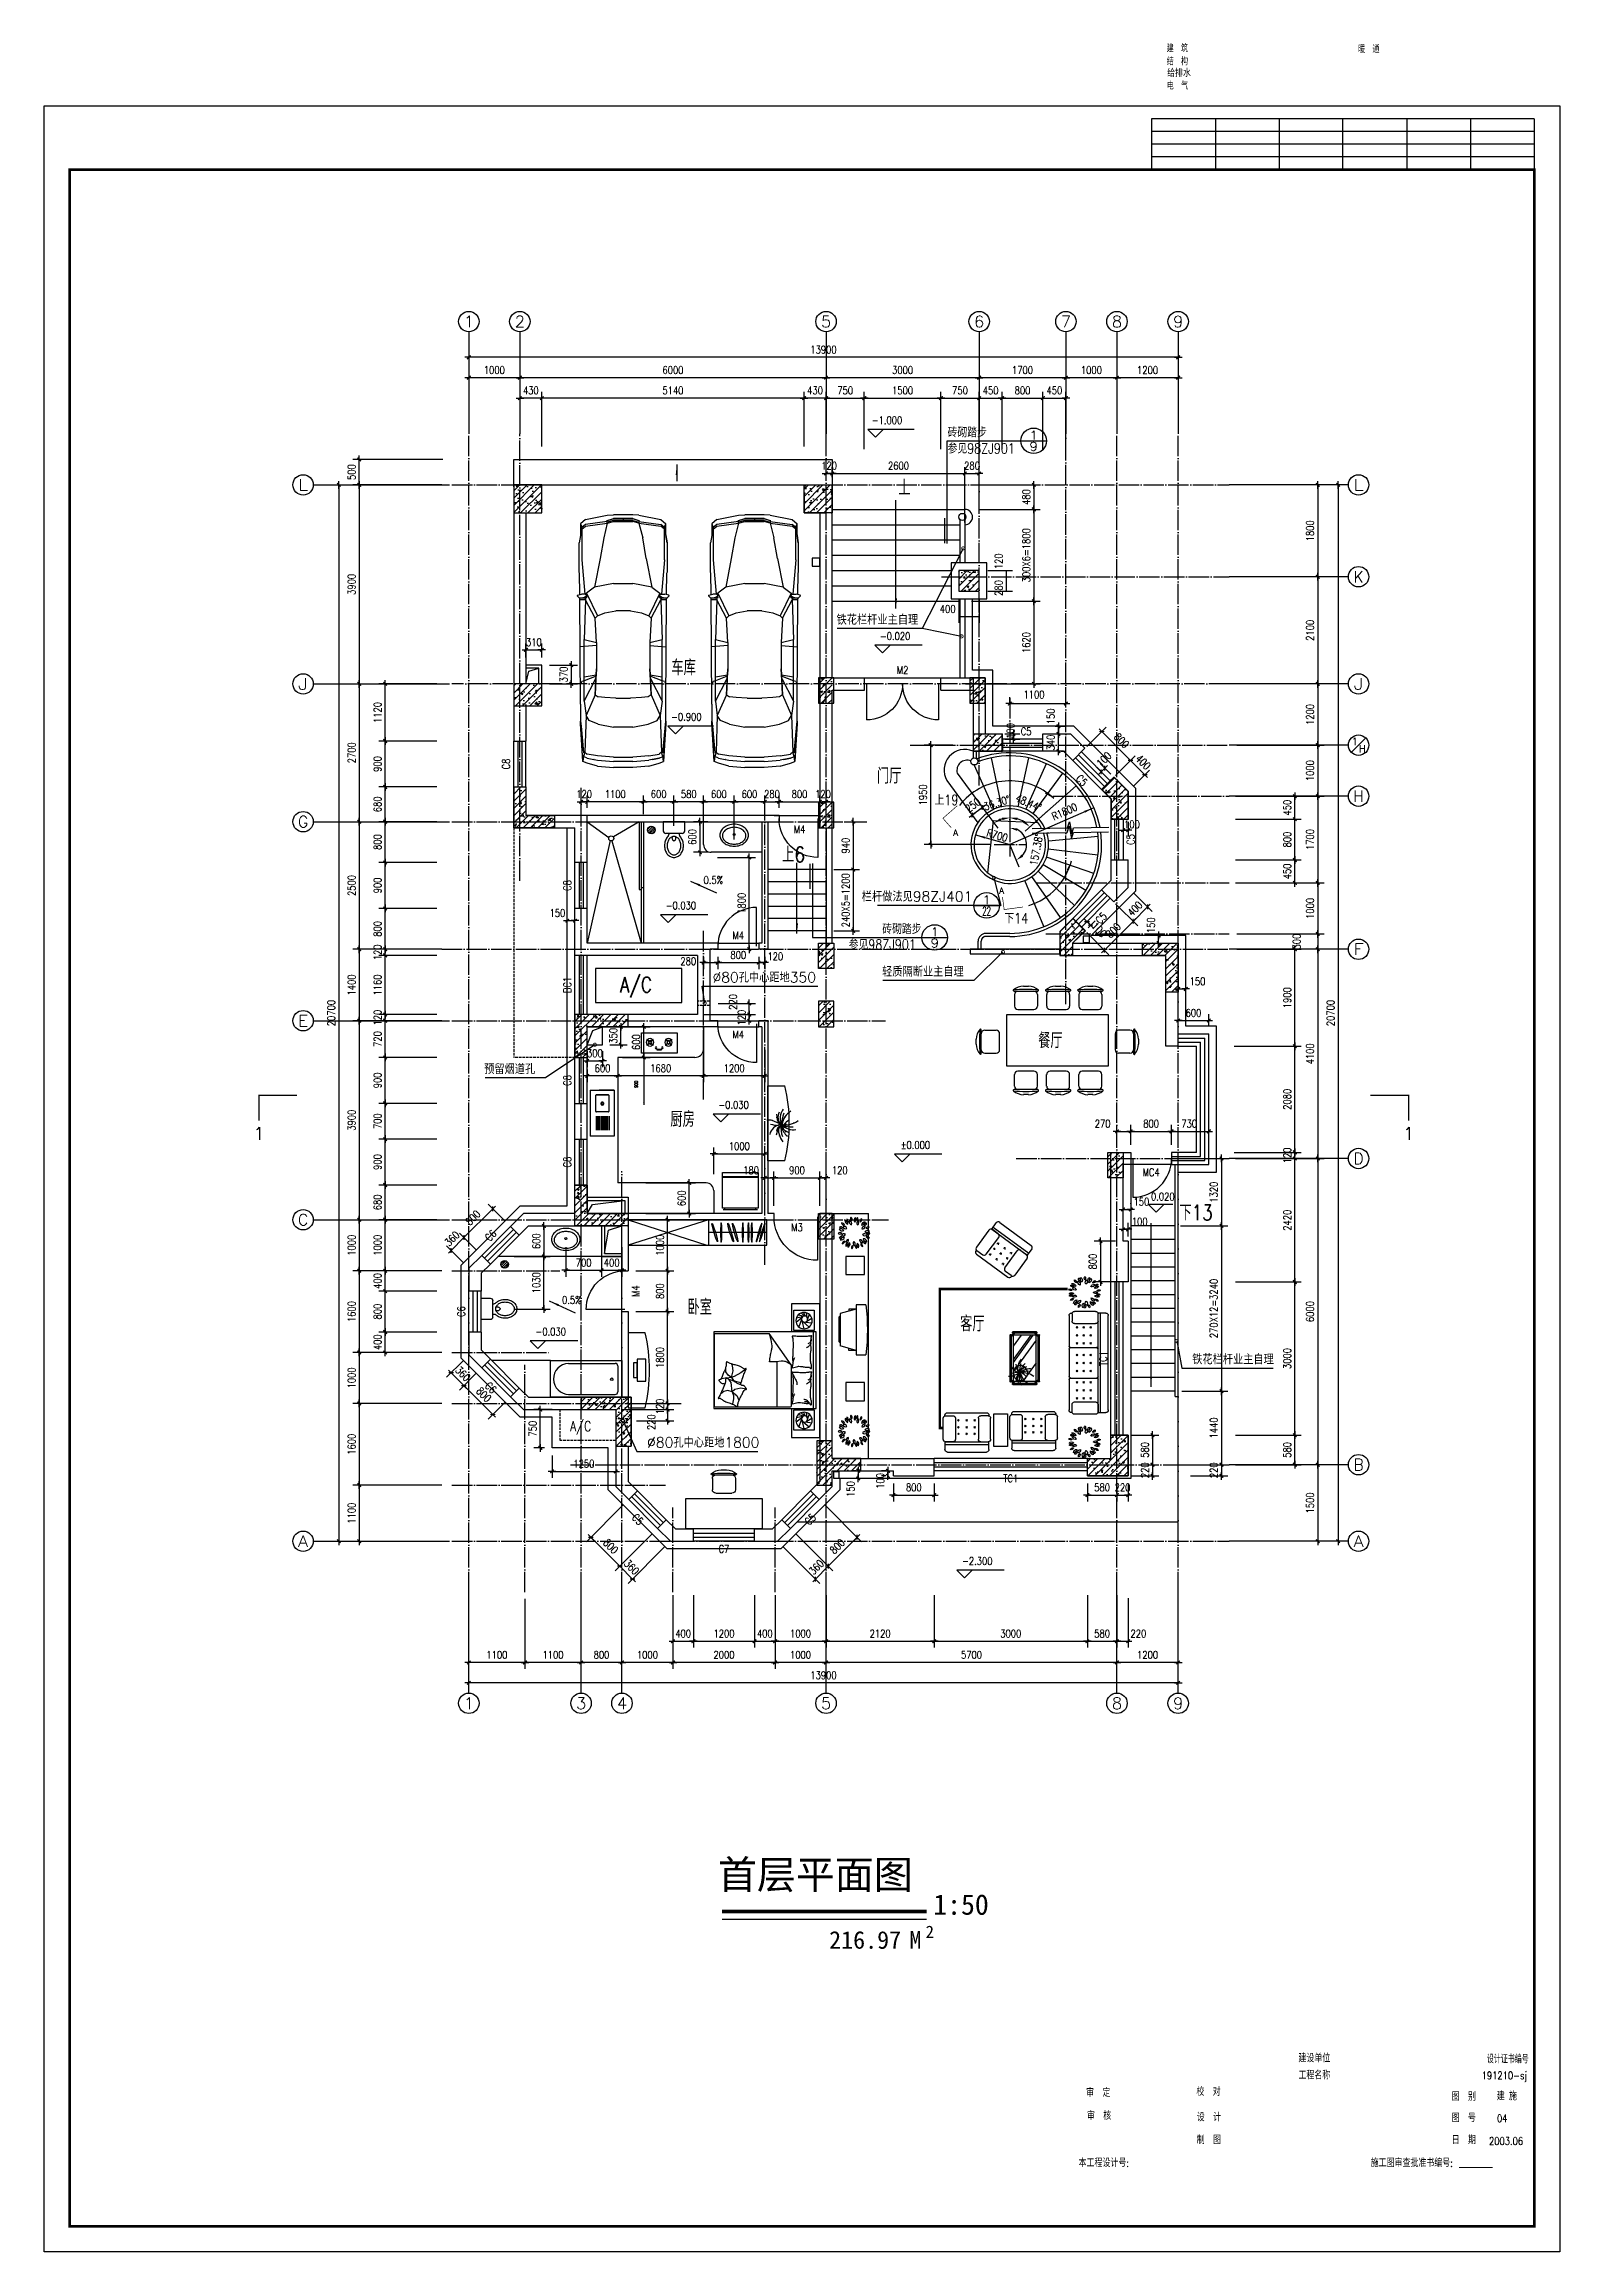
# Model space of a CAD drawing. Extents: x 12400 to 217743, y 90685 to 209848.
# Drawn here: x 44159 to 73859, y 90708 to 133969 of the extents above; entities that cross this region are included whole.
import ezdxf
from ezdxf.enums import TextEntityAlignment as Align

# ---------------------------------------------------------------- set-up
doc = ezdxf.new("R2010")
doc.units = 0
doc.header["$LTSCALE"] = 200
for name, pattern in [('DASH', [0.35, 0.25, -0.1]), ('DOT', [0.25, 0, -0.25]), ('DOTE', [2.42, 2, -0.2, 0.02, -0.2]), ('HIDDEN', [7.5, 5, -2.5])]:
    doc.linetypes.add(name, pattern=pattern)
doc.layers.get('0').update_dxf_attribs({"linetype": 'CONTINUOUS'})
doc.layers.get('DEFPOINTS').update_dxf_attribs({"linetype": 'CONTINUOUS'})
for name, color, linetype in [('8', 8, 'CONTINUOUS'), ('AXIS', 3, 'CONTINUOUS'), ('AXIS_TEXT', 7, 'CONTINUOUS'), ('COLUMN', 4, 'CONTINUOUS'), ('DOTE', 1, 'DOTE'), ('GROUND', 2, 'CONTINUOUS'), ('HATCH', 8, 'CONTINUOUS'), ('LM', 143, 'CONTINUOUS'), ('LVTRY', 6, 'CONTINUOUS'), ('PUB_DIM', 3, 'CONTINUOUS'), ('PUB_TEXT', 7, 'CONTINUOUS'), ('PUB_TITLE', 143, 'CONTINUOUS'), ('STAIR', 2, 'CONTINUOUS'), ('TOTHER', 7, 'CONTINUOUS'), ('WALL', 4, 'CONTINUOUS'), ('WINDOW', 2, 'CONTINUOUS'), ('WINDOW_TEXT', 7, 'CONTINUOUS'), ('家具', 8, 'CONTINUOUS')]:
    doc.layers.add(name, color=color, linetype=linetype)
doc.styles.add('$', font='romans.shx', dxfattribs={"width": 0.7, "bigfont": 'china.shx'})
doc.styles.add('2', font='SIMHEI.TTF')
doc.styles.add('_SIMPLEX', font='SIMPLEX.shx', dxfattribs={"width": 0.8, "bigfont": 'hztxt.shx'})
doc.styles.add('_萙PMK', font='txt', dxfattribs={"width": 0.8, "bigfont": 'HZTXT.SHX'})
doc.styles.add('COMP', font='complex', dxfattribs={"bigfont": 'hztxt'})
doc.styles.add('COMPLEX', font='COMPLEX')
doc.styles.add('DIM_FONT', font='SIMPLEX', dxfattribs={"width": 0.8})
doc.styles.add('HZ', font='txt', dxfattribs={"bigfont": 'hztxt'})
doc.styles.add('SIMPLEX', font='SIMPLEX.SHX')
doc.dimstyles.new('ANGL50', dxfattribs={"dimscale": 0.5, "dimtxt": 300, "dimasz": 300, "dimexe": 250, "dimexo": 300, "dimgap": 150, "dimtad": 1, "dimzin": 0, "dimdsep": 46, "dimtxsty": 'DIM_FONT', "dimblk1": 'DOTSMALL', "dimblk2": 'DOTSMALL', "dimcen": 2.5, "dimclrt": 7, "dimadec": 0, "dimazin": 0, "dimtfac": 1, "dimtix": 1, "dimtmove": 2, "dimatfit": 3, "dimfxl": 0, "dimtolj": 1, "dimtzin": 0, "dimarcsym": 0})
doc.dimstyles.new('AXIS50', dxfattribs={"dimscale": 0.5, "dimtxt": 300, "dimasz": 1, "dimexe": 250, "dimexo": 300, "dimgap": 150, "dimtad": 1, "dimdec": 0, "dimzin": 0, "dimdsep": 46, "dimtxsty": 'DIM_FONT', "dimblk": '_DIMX', "dimblk1": 'DOTSMALL', "dimblk2": 'DOTSMALL', "dimcen": 2.5, "dimse1": 1, "dimse2": 1, "dimclrt": 7, "dimadec": 0, "dimazin": 0, "dimtfac": 1, "dimtdec": 0, "dimtix": 1, "dimtmove": 2, "dimatfit": 3, "dimldrblk": '_DIMX', "dimfxl": 0, "dimtolj": 1, "dimtzin": 0, "dimarcsym": 0})
doc.dimstyles.new('DIMA50', dxfattribs={"dimscale": 0.5, "dimtxt": 300, "dimasz": 1, "dimexe": 250, "dimexo": 300, "dimgap": 150, "dimtad": 1, "dimdec": 0, "dimzin": 0, "dimdsep": 46, "dimtxsty": 'DIM_FONT', "dimblk": '_DIMX', "dimblk1": 'DOTSMALL', "dimblk2": 'DOTSMALL', "dimcen": 2.5, "dimse1": 1, "dimclrt": 7, "dimadec": 0, "dimazin": 0, "dimtfac": 1, "dimtdec": 0, "dimtix": 1, "dimtmove": 2, "dimatfit": 3, "dimldrblk": '_DIMX', "dimfxl": 0, "dimtolj": 1, "dimtzin": 0, "dimarcsym": 0})
doc.dimstyles.new('DIMB50', dxfattribs={"dimscale": 0.5, "dimtxt": 300, "dimasz": 1, "dimexe": 250, "dimexo": 300, "dimgap": 150, "dimtad": 1, "dimdec": 0, "dimzin": 0, "dimdsep": 46, "dimtxsty": 'DIM_FONT', "dimblk": '_DIMX', "dimblk1": 'DOTSMALL', "dimblk2": 'DOTSMALL', "dimcen": 2.5, "dimse2": 1, "dimclrt": 7, "dimadec": 0, "dimazin": 0, "dimtfac": 1, "dimtdec": 0, "dimtix": 1, "dimtmove": 2, "dimatfit": 3, "dimldrblk": '_DIMX', "dimfxl": 0, "dimtolj": 1, "dimtzin": 0, "dimarcsym": 0})
doc.dimstyles.new('DIMN50', dxfattribs={"dimscale": 0.5, "dimtxt": 300, "dimasz": 1, "dimexe": 250, "dimexo": 300, "dimgap": 150, "dimtad": 1, "dimdec": 0, "dimzin": 0, "dimdsep": 46, "dimtxsty": 'DIM_FONT', "dimblk": '_DIMX', "dimblk1": 'DOTSMALL', "dimblk2": 'DOTSMALL', "dimcen": 2.5, "dimclrt": 7, "dimadec": 0, "dimazin": 0, "dimtfac": 1, "dimtdec": 0, "dimtix": 1, "dimtmove": 2, "dimatfit": 3, "dimldrblk": '_DIMX', "dimfxl": 0, "dimtolj": 1, "dimtzin": 0, "dimarcsym": 0})
doc.dimstyles.new('MAO', dxfattribs={"dimscale": 0.5, "dimtxt": 400, "dimasz": 250, "dimexe": 250, "dimexo": 0, "dimgap": 150, "dimtad": 1, "dimdec": 0, "dimzin": 0, "dimdsep": 46, "dimtxsty": 'DIM_FONT', "dimblk": '_DIMX', "dimblk1": 'DOTSMALL', "dimblk2": 'DOTSMALL', "dimsah": 1, "dimcen": 2.5, "dimclrt": 7, "dimadec": 0, "dimazin": 0, "dimtfac": 1, "dimtdec": 0, "dimtix": 1, "dimtmove": 2, "dimatfit": 3, "dimldrblk": 'DOTSMALL', "dimfxl": 0, "dimtolj": 1, "dimtzin": 0, "dimarcsym": 0})
doc.dimstyles.new('NORMAL', dxfattribs={"dimscale": 0.2, "dimtxt": 300, "dimasz": 1, "dimexe": 250, "dimexo": 300, "dimgap": 150, "dimtad": 1, "dimdec": 0, "dimzin": 0, "dimdsep": 46, "dimtxsty": 'DIM_FONT', "dimblk": '_DIMX', "dimblk1": '_DIMX', "dimblk2": '_DIMX', "dimcen": 2.5, "dimse1": 1, "dimse2": 1, "dimclrt": 7, "dimadec": 0, "dimazin": 0, "dimtfac": 1, "dimtdec": 0, "dimtix": 1, "dimtmove": 2, "dimatfit": 3, "dimldrblk": '_DIMX', "dimfxl": 0, "dimtolj": 1, "dimtzin": 0, "dimarcsym": 0})
pattern_1 = [(45, (54055.56, 50955.12), (-70.71068, 70.71068), []), (50, (54055.56, 50955.12), (358.6301, -31.3761), [37.5, -412.5]), (355, (54055.56, 50955.12), (-69.3757, 376.096), [30, -330]), (100.4514, (54085.44, 50952.5), (289.2547, 344.7198), [31.8701, -350.571]), (46.1842, (54055.56, 51055.1), (533.6205, -82.7595), [56.25, -618.75]), (96.6356, (54100.03, 51048.2), (467.3314, 487.059), [47.805, -525.8565]), (351.1842, (54055.56, 51055.1), (467.331, 487.0593), [45, -495]), (21, (54105.56, 51030.12), (298.4535, -201.3094), [37.5, -412.5]), (326, (54105.56, 51030.12), (121.6577, 362.575), [30, -330]), (71.4514, (54130.43, 51013.34), (420.1113, 161.2652), [31.8701, -350.571]), (37.5, (54055.56, 50955.12), (6.07993, 166.44693), [0, -326, 0, -335, 0, -331.25]), (7.5, (54055.56, 50955.12), (131.53477, 197.20586), [0, -191, 0, -318.5, 0, -126.25]), (327.5, (53944.06, 50955.12), (266.91122, -11.27744), [0, -125, 0, -390, 0, -517.5]), (317.5, (53894.06, 50955.12), (291.5931, 50.0525), [0, -162.5, 0, -259, 0, -367.5])]
pattern_2 = [(45, (178298.46, -10426.53), (-70.71068, 70.71068), []), (50, (178298.46, -10426.53), (358.6301, -31.37607), [37.5, -412.5]), (355, (178298.46, -10426.53), (-69.3757, 376.0961), [30, -330]), (100.4514, (178328.34, -10429.15), (289.2547, 344.7198), [31.8701, -350.57106]), (46.1842, (178298.46, -10326.53), (533.6205, -82.7595), [56.25, -618.75]), (96.6356, (178342.9, -10333.43), (467.3314, 487.059), [47.8051, -525.8565]), (351.1842, (178298.46, -10326.53), (467.331, 487.0593), [45, -495]), (21, (178348.46, -10351.53), (298.45353, -201.30945), [37.5, -412.5]), (326, (178348.46, -10351.53), (121.6577, 362.575), [30, -330]), (71.4514, (178373.33, -10368.3), (420.1113, 161.26525), [31.8701, -350.57106]), (37.5, (178298.46, -10426.53), (6.07993, 166.44693), [0, -326, 0, -335, 0, -331.25]), (7.5, (178298.46, -10426.53), (131.53477, 197.20586), [0, -191, 0, -318.5, 0, -126.25]), (327.5, (178186.96, -10426.53), (266.91122, -11.27744), [0, -125, 0, -390, 0, -517.5]), (317.5, (178136.96, -10426.53), (291.59308, 50.0525), [0, -162.5, 0, -259, 0, -367.5])]

msp = doc.modelspace()

# ---------------------------------------------------------------- texts
at = {"color": 7, "style": 'HZ', "width": 0.8}
for s, p in [('砖砌踏步', (61862.373, 126262.743)), ('参见98ZJ901', (61862.373, 125946.72)), ('参见98ZJ901', (59923.768, 116226.95)), ('砖砌踏步', (60582.38, 116530.416))]:
    msp.add_text(s, height=200, dxfattribs=at).set_placement(p)
at = {"layer": 'PUB_DIM', "style": 'DIM_FONT', "width": 0.8}
for s, p in [('-1.000', (60972.596, 126524.861)), ('-0.020', (61131.896, 122293.792)), ('-0.900', (57040.615, 120711.988)), ('0.5%', (57459.944, 117513.185)), ('-0.030', (56933.94, 117015.151)), ('-0.030', (57966.562, 113109.335)), ('%%p0.000', (61518.889, 112323.082)), ('0.020', (66309.503, 111311.105)), ('0.5%', (54687.976, 109286.269)), ('-0.030', (54382.51, 108665.262)), ('-2.300', (62741.207, 104169.934))]:
    msp.add_text(s, height=150, dxfattribs=at).set_placement(p, align=Align.RIGHT)
for s, rotation, p in [('R1800', 23.72459, (63944.823, 118757.136)), ('R700', 344.148997, (62612.398, 118449.348))]:
    msp.add_text(s, height=150, rotation=rotation, dxfattribs=at).set_placement(p)
at = {"layer": 'PUB_DIM', "style": 'COMP'}
for p in [(62017.811, 118517.01), (62919.841, 117382.629)]:
    msp.add_attdef('A', text='', height=125, dxfattribs=at).set_placement(p, align=Align.MIDDLE)
at = {"layer": 'PUB_TEXT', "style": '_萙PMK', "width": 0.8}
for s, p in [('上', (60899.156, 125129.573)), ('车库', (56449.043, 121603.361)), ('门厅', (60476.977, 119479.642)), ('上6', (58620.13, 117939.488)), ('A/C', (55442.119, 115388.703)), ('餐厅', (63636.031, 114293.615)), ('厨房', (56429.523, 112752.201)), ('下13', (66404.97, 110922.437)), ('卧室', (56763.839, 109071.83)), ('客厅', (62107.933, 108743.409))]:
    msp.add_text(s, height=300, dxfattribs=at).set_placement(p)
at = {"layer": 'PUB_TEXT', "color": 7, "style": 'HZ', "width": 0.8}
for s, p in [('上19', (61606.894, 119058.814)), ('下14', (62974.295, 116740.034)), ('A/C', (54462.448, 106788.666))]:
    msp.add_text(s, height=200, dxfattribs=at).set_placement(p)
at = {"layer": 'PUB_TEXT', "color": 7, "char_height": 200, "style": 'HZ'}
for s, insert, attachment_point in [('铁花栏杆业主自理', (61286.383, 122691.81), 6), ('栏杆做法见98ZJ401', (62345.601, 117267.044), 6), ('%%c80孔中心距地350', (57254.757, 115682.913), 4), ('轻质隔断业主自理', (62177.953, 115794.953), 6), ('预留烟道孔', (53780.047, 113885.528), 6), ('铁花栏杆业主自理', (66654.431, 108198.625), 4), ('%%c80孔中心距地1800', (55973.775, 106569.07), 4)]:
    msp.add_mtext(s, dxfattribs=dict(at, insert=insert, attachment_point=attachment_point))
at = {"layer": 'PUB_TITLE', "style": '$'}
for s, height, width, p in [('结  构', 140, 0.75, (66156.003, 133557.574)), ('建  筑', 140, 0.75, (66156.003, 133813.636)), ('暖  通', 140, 0.75, (69906.703, 133797.93)), ('给排水', 140, 0.85, (66163.92, 133327.765)), ('电  气', 140, 0.75, (66156.003, 133080.578)), ('建设单位', 150, 0.8, (68736.197, 94423.942)), ('设计证书编号', 150, 0.7, (72428.757, 94405.402)), ('审  定', 150, 0.8, (64576.573, 93747.49)), ('校  对', 150, 0.8, (66736.465, 93766.998)), ('工程名称', 150, 0.8, (68736.197, 94090.609)), ('191210-sj', 150, 0.8, (72326.369, 94089.378)), ('审  核', 150, 0.8, (64591.447, 93296.108)), ('图  别', 150, 0.8, (71738.194, 93671.171)), ('建 施', 150, 0.8, (72623.525, 93681.213)), ('设  计', 150, 0.8, (66744.065, 93267.152)), ('图  号', 150, 0.8, (71738.194, 93254.565)), ('04', 150, 0.8, (72626.492, 93248.635)), ('制  图', 150, 0.8, (66743.494, 92821.821)), ('日  期', 150, 0.8, (71738.194, 92820.456)), ('2003.06', 150, 0.8, (72470.137, 92804.302)), ('本工程设计号:', 150, 0.8, (64427.882, 92372.558)), ('施工图审查批准书编号:', 150, 0.8, (70151.212, 92371.315))]:
    msp.add_text(s, height=height, dxfattribs=dict(at, width=width)).set_placement(p)
at = {"layer": 'PUB_TITLE', "style": '2'}
for s, height, p in [('首层平面图', 560, (57359.684, 97821.032)), ('1:50', 400, (61580.43, 97313.822)), ('216.97', 345.6888, (59540.254, 96647.544)), ('M', 345.689, (61113.864, 96651.01)), ('2', 241.982, (61430.128, 96858.345))]:
    msp.add_text(s, height=height, dxfattribs=at).set_placement(p)
at = {"layer": 'PUB_TITLE', "style": '$', "width": 0.8}
msp.add_attdef('________', (71883.783, 92374.612), '', height=150, dxfattribs=at)

# ---------------------------------------------------------------- blocks, each defined once
blk = doc.blocks.new('_AXISO')
blk.add_circle((0, 0), 0.5)
at = {"layer": 'AXIS_TEXT', "style": 'COMPLEX', "width": 1.041667}
blk.add_attdef('A', text='', height=0.56, dxfattribs=at).set_placement((-0.25, -0.28), (0.25, -0.28), align=Align.FIT)
blk = doc.blocks.new('_DIMX')
blk.add_line((-150, 0), (150, 0))
at = {"const_width": 50}
blk.add_lwpolyline([(-70, -70), (70, 70)], dxfattribs=at)
blk = doc.blocks.new('*D1334')
at = {"layer": 'AXIS', "color": 0, "lineweight": -2}
blk.add_line((50333, 125332), (50333, 121433), dxfattribs=at)
at = {"layer": 'DEFPOINTS', "color": 0}
for p in [(52101, 125333), (50333, 121433), (52101, 121433)]:
    blk.add_point(p, dxfattribs=at)
at = {"layer": 'AXIS', "color": 0, "lineweight": -2, "xscale": 0.5, "yscale": 0.5, "zscale": 0.5}
for p, rotation in [((50333, 125333), 90), ((50333, 121433), 270)]:
    blk.add_blockref('_DIMX', p, dxfattribs=dict(at, rotation=rotation))
at = {"layer": 'AXIS', "color": 7, "insert": (50183, 123383), "char_height": 150, "attachment_point": 5, "rotation": 90, "style": 'DIM_FONT'}
blk.add_mtext('\\A1;3900', dxfattribs=at)
blk = doc.blocks.new('_DOTSMALL')
at = {"color": 0, "linetype": 'ByBlock', "const_width": 0.5}
blk.add_lwpolyline([(-0.0625, 0, 1), (0.0625, 0, 1)], format="xyb", close=True, dxfattribs=at)
blk = doc.blocks.new('*D1335')
at = {"layer": 'AXIS', "color": 0, "lineweight": -2}
blk.add_line((50333, 121432), (50333, 118733), dxfattribs=at)
at = {"layer": 'DEFPOINTS', "color": 0}
for p in [(52101, 121433), (50333, 118733), (52101, 118733)]:
    blk.add_point(p, dxfattribs=at)
at = {"layer": 'AXIS', "color": 0, "lineweight": -2, "xscale": 0.5, "yscale": 0.5, "zscale": 0.5}
for p, rotation in [((50333, 121433), 90), ((50333, 118733), 270)]:
    blk.add_blockref('_DIMX', p, dxfattribs=dict(at, rotation=rotation))
at = {"layer": 'AXIS', "color": 7, "insert": (50183, 120083), "char_height": 150, "attachment_point": 5, "rotation": 90, "style": 'DIM_FONT'}
blk.add_mtext('\\A1;2700', dxfattribs=at)
blk = doc.blocks.new('*D1336')
at = {"layer": 'AXIS', "color": 0, "lineweight": -2}
for p, q in [((50333, 118732), (50333, 116233)), ((51951, 116233), (50208, 116233))]:
    blk.add_line(p, q, dxfattribs=at)
at = {"layer": 'DEFPOINTS', "color": 0}
for p in [(52101, 118733), (50333, 116233), (52101, 116233)]:
    blk.add_point(p, dxfattribs=at)
at = {"layer": 'AXIS', "color": 0, "lineweight": -2, "xscale": 0.5, "yscale": 0.5, "zscale": 0.5}
for p, rotation in [((50333, 118733), 90), ((50333, 116233), 270)]:
    blk.add_blockref('_DIMX', p, dxfattribs=dict(at, rotation=rotation))
at = {"layer": 'AXIS', "color": 7, "insert": (50183, 117483), "char_height": 150, "attachment_point": 5, "rotation": 90, "style": 'DIM_FONT'}
blk.add_mtext('\\A1;2500', dxfattribs=at)
blk = doc.blocks.new('*D1337')
at = {"layer": 'AXIS', "color": 0, "lineweight": -2}
for p, q in [((50333, 110932), (50333, 109933)), ((51951, 109933), (50208, 109933))]:
    blk.add_line(p, q, dxfattribs=at)
at = {"layer": 'DEFPOINTS', "color": 0}
for p in [(52101, 110933), (50333, 109933), (52101, 109933)]:
    blk.add_point(p, dxfattribs=at)
at = {"layer": 'AXIS', "color": 0, "lineweight": -2, "xscale": 0.5, "yscale": 0.5, "zscale": 0.5}
for p, rotation in [((50333, 110933), 90), ((50333, 109933), 270)]:
    blk.add_blockref('_DIMX', p, dxfattribs=dict(at, rotation=rotation))
at = {"layer": 'AXIS', "color": 7, "insert": (50183, 110433), "char_height": 150, "attachment_point": 5, "rotation": 90, "style": 'DIM_FONT'}
blk.add_mtext('\\A1;1000', dxfattribs=at)
blk = doc.blocks.new('*D1338')
at = {"layer": 'AXIS', "color": 0, "lineweight": -2}
blk.add_line((49933, 125332), (49933, 104633), dxfattribs=at)
at = {"layer": 'DEFPOINTS', "color": 0}
for p in [(52101, 125333), (49933, 104633), (52101, 104633)]:
    blk.add_point(p, dxfattribs=at)
at = {"layer": 'AXIS', "color": 0, "lineweight": -2, "xscale": 0.5, "yscale": 0.5, "zscale": 0.5}
for p, rotation in [((49933, 125333), 90), ((49933, 104633), 270)]:
    blk.add_blockref('_DIMX', p, dxfattribs=dict(at, rotation=rotation))
at = {"layer": 'AXIS', "color": 7, "insert": (49783, 114983), "char_height": 150, "attachment_point": 5, "rotation": 90, "style": 'DIM_FONT'}
blk.add_mtext('\\A1;20700', dxfattribs=at)
blk = doc.blocks.new('*D1339')
at = {"layer": 'AXIS', "color": 0, "lineweight": -2}
blk.add_line((66380, 102257), (65181, 102257), dxfattribs=at)
at = {"layer": 'DEFPOINTS', "color": 0}
for p in [(65180, 103657), (66380, 103657), (65180, 102257)]:
    blk.add_point(p, dxfattribs=at)
at = {"layer": 'AXIS', "color": 0, "lineweight": -2, "xscale": 0.5, "yscale": 0.5, "zscale": 0.5, "rotation": 180}
blk.add_blockref('_DIMX', (65180, 102257), dxfattribs=at)
at = {"layer": 'AXIS', "color": 0, "lineweight": -2, "xscale": 0.5, "yscale": 0.5, "zscale": 0.5}
blk.add_blockref('_DIMX', (66380, 102257), dxfattribs=at)
at = {"layer": 'AXIS', "color": 7, "insert": (65780, 102407), "char_height": 150, "attachment_point": 5, "style": 'DIM_FONT'}
blk.add_mtext('\\A1;1200', dxfattribs=at)
blk = doc.blocks.new('*D1340')
at = {"layer": 'AXIS', "color": 0, "lineweight": -2}
blk.add_line((65180, 102257), (59481, 102257), dxfattribs=at)
at = {"layer": 'DEFPOINTS', "color": 0}
for p in [(59480, 103657), (65180, 103657), (59480, 102257)]:
    blk.add_point(p, dxfattribs=at)
at = {"layer": 'AXIS', "color": 0, "lineweight": -2, "xscale": 0.5, "yscale": 0.5, "zscale": 0.5, "rotation": 180}
blk.add_blockref('_DIMX', (59480, 102257), dxfattribs=at)
at = {"layer": 'AXIS', "color": 0, "lineweight": -2, "xscale": 0.5, "yscale": 0.5, "zscale": 0.5}
blk.add_blockref('_DIMX', (65180, 102257), dxfattribs=at)
at = {"layer": 'AXIS', "color": 7, "insert": (62330, 102407), "char_height": 150, "attachment_point": 5, "style": 'DIM_FONT'}
blk.add_mtext('\\A1;5700', dxfattribs=at)
blk = doc.blocks.new('*D1341')
at = {"layer": 'AXIS', "color": 0, "lineweight": -2}
for p, q in [((58480, 103507), (58480, 102132)), ((59480, 102257), (58481, 102257))]:
    blk.add_line(p, q, dxfattribs=at)
at = {"layer": 'DEFPOINTS', "color": 0}
for p in [(58480, 103657), (59480, 103657), (58480, 102257)]:
    blk.add_point(p, dxfattribs=at)
at = {"layer": 'AXIS', "color": 0, "lineweight": -2, "xscale": 0.5, "yscale": 0.5, "zscale": 0.5, "rotation": 180}
blk.add_blockref('_DIMX', (58480, 102257), dxfattribs=at)
at = {"layer": 'AXIS', "color": 0, "lineweight": -2, "xscale": 0.5, "yscale": 0.5, "zscale": 0.5}
blk.add_blockref('_DIMX', (59480, 102257), dxfattribs=at)
at = {"layer": 'AXIS', "color": 7, "insert": (58980, 102407), "char_height": 150, "attachment_point": 5, "style": 'DIM_FONT'}
blk.add_mtext('\\A1;1000', dxfattribs=at)
blk = doc.blocks.new('*D1342')
at = {"layer": 'AXIS', "color": 0, "lineweight": -2}
blk.add_line((55480, 102257), (54681, 102257), dxfattribs=at)
at = {"layer": 'DEFPOINTS', "color": 0}
for p in [(54680, 103657), (55480, 103657), (54680, 102257)]:
    blk.add_point(p, dxfattribs=at)
at = {"layer": 'AXIS', "color": 0, "lineweight": -2, "xscale": 0.5, "yscale": 0.5, "zscale": 0.5, "rotation": 180}
blk.add_blockref('_DIMX', (54680, 102257), dxfattribs=at)
at = {"layer": 'AXIS', "color": 0, "lineweight": -2, "xscale": 0.5, "yscale": 0.5, "zscale": 0.5}
blk.add_blockref('_DIMX', (55480, 102257), dxfattribs=at)
at = {"layer": 'AXIS', "color": 7, "insert": (55080, 102407), "char_height": 150, "attachment_point": 5, "style": 'DIM_FONT'}
blk.add_mtext('\\A1;800', dxfattribs=at)
blk = doc.blocks.new('*D1343')
at = {"layer": 'AXIS', "color": 0, "lineweight": -2}
blk.add_line((66380, 101857), (52481, 101857), dxfattribs=at)
at = {"layer": 'DEFPOINTS', "color": 0}
for p in [(52480, 103657), (66380, 103657), (52480, 101857)]:
    blk.add_point(p, dxfattribs=at)
at = {"layer": 'AXIS', "color": 0, "lineweight": -2, "xscale": 0.5, "yscale": 0.5, "zscale": 0.5, "rotation": 180}
blk.add_blockref('_DIMX', (52480, 101857), dxfattribs=at)
at = {"layer": 'AXIS', "color": 0, "lineweight": -2, "xscale": 0.5, "yscale": 0.5, "zscale": 0.5}
blk.add_blockref('_DIMX', (66380, 101857), dxfattribs=at)
at = {"layer": 'AXIS', "color": 7, "insert": (59430, 102007), "char_height": 150, "attachment_point": 5, "style": 'DIM_FONT'}
blk.add_mtext('\\A1;13900', dxfattribs=at)
blk = doc.blocks.new('*D1344')
at = {"layer": 'AXIS', "color": 0, "lineweight": -2}
blk.add_line((69115, 125332), (69115, 123533), dxfattribs=at)
at = {"layer": 'DEFPOINTS', "color": 0}
for p in [(67380, 125333), (67380, 123533), (69115, 123533)]:
    blk.add_point(p, dxfattribs=at)
at = {"layer": 'AXIS', "color": 0, "lineweight": -2, "xscale": 0.5, "yscale": 0.5, "zscale": 0.5}
for p, rotation in [((69115, 125333), 90), ((69115, 123533), 270)]:
    blk.add_blockref('_DIMX', p, dxfattribs=dict(at, rotation=rotation))
at = {"layer": 'AXIS', "color": 7, "insert": (68965, 124433), "char_height": 150, "attachment_point": 5, "rotation": 90, "style": 'DIM_FONT'}
blk.add_mtext('\\A1;1800', dxfattribs=at)
blk = doc.blocks.new('*D1345')
at = {"layer": 'AXIS', "color": 0, "lineweight": -2}
blk.add_line((69115, 123532), (69115, 121433), dxfattribs=at)
at = {"layer": 'DEFPOINTS', "color": 0}
for p in [(67380, 123533), (67380, 121433), (69115, 121433)]:
    blk.add_point(p, dxfattribs=at)
at = {"layer": 'AXIS', "color": 0, "lineweight": -2, "xscale": 0.5, "yscale": 0.5, "zscale": 0.5}
for p, rotation in [((69115, 123533), 90), ((69115, 121433), 270)]:
    blk.add_blockref('_DIMX', p, dxfattribs=dict(at, rotation=rotation))
at = {"layer": 'AXIS', "color": 7, "insert": (68965, 122483), "char_height": 150, "attachment_point": 5, "rotation": 90, "style": 'DIM_FONT'}
blk.add_mtext('\\A1;2100', dxfattribs=at)
blk = doc.blocks.new('*D1346')
at = {"layer": 'AXIS', "color": 0, "lineweight": -2}
for p, q in [((69115, 121432), (69115, 120233)), ((67530, 120233), (69240, 120233))]:
    blk.add_line(p, q, dxfattribs=at)
at = {"layer": 'DEFPOINTS', "color": 0}
for p in [(67380, 121433), (67380, 120233), (69115, 120233)]:
    blk.add_point(p, dxfattribs=at)
at = {"layer": 'AXIS', "color": 0, "lineweight": -2, "xscale": 0.5, "yscale": 0.5, "zscale": 0.5}
for p, rotation in [((69115, 121433), 90), ((69115, 120233), 270)]:
    blk.add_blockref('_DIMX', p, dxfattribs=dict(at, rotation=rotation))
at = {"layer": 'AXIS', "color": 7, "insert": (68965, 120833), "char_height": 150, "attachment_point": 5, "rotation": 90, "style": 'DIM_FONT'}
blk.add_mtext('\\A1;1200', dxfattribs=at)
blk = doc.blocks.new('*D1347')
at = {"layer": 'AXIS', "color": 0, "lineweight": -2}
for p, q in [((69115, 116232), (69115, 112133)), ((67530, 112133), (69240, 112133))]:
    blk.add_line(p, q, dxfattribs=at)
at = {"layer": 'DEFPOINTS', "color": 0}
for p in [(67380, 116233), (67380, 112133), (69115, 112133)]:
    blk.add_point(p, dxfattribs=at)
at = {"layer": 'AXIS', "color": 0, "lineweight": -2, "xscale": 0.5, "yscale": 0.5, "zscale": 0.5}
for p, rotation in [((69115, 116233), 90), ((69115, 112133), 270)]:
    blk.add_blockref('_DIMX', p, dxfattribs=dict(at, rotation=rotation))
at = {"layer": 'AXIS', "color": 7, "insert": (68965, 114183), "char_height": 150, "attachment_point": 5, "rotation": 90, "style": 'DIM_FONT'}
blk.add_mtext('\\A1;4100', dxfattribs=at)
blk = doc.blocks.new('*D1348')
at = {"layer": 'AXIS', "color": 0, "lineweight": -2}
blk.add_line((69115, 106132), (69115, 104633), dxfattribs=at)
at = {"layer": 'DEFPOINTS', "color": 0}
for p in [(67380, 106133), (67380, 104633), (69115, 104633)]:
    blk.add_point(p, dxfattribs=at)
at = {"layer": 'AXIS', "color": 0, "lineweight": -2, "xscale": 0.5, "yscale": 0.5, "zscale": 0.5}
for p, rotation in [((69115, 106133), 90), ((69115, 104633), 270)]:
    blk.add_blockref('_DIMX', p, dxfattribs=dict(at, rotation=rotation))
at = {"layer": 'AXIS', "color": 7, "insert": (68965, 105383), "char_height": 150, "attachment_point": 5, "rotation": 90, "style": 'DIM_FONT'}
blk.add_mtext('\\A1;1500', dxfattribs=at)
blk = doc.blocks.new('*D1349')
at = {"layer": 'AXIS', "color": 0, "lineweight": -2}
blk.add_line((69515, 125332), (69515, 104633), dxfattribs=at)
at = {"layer": 'DEFPOINTS', "color": 0}
for p in [(67380, 125333), (67380, 104633), (69515, 104633)]:
    blk.add_point(p, dxfattribs=at)
at = {"layer": 'AXIS', "color": 0, "lineweight": -2, "xscale": 0.5, "yscale": 0.5, "zscale": 0.5}
for p, rotation in [((69515, 125333), 90), ((69515, 104633), 270)]:
    blk.add_blockref('_DIMX', p, dxfattribs=dict(at, rotation=rotation))
at = {"layer": 'AXIS', "color": 7, "insert": (69365, 114983), "char_height": 150, "attachment_point": 5, "rotation": 90, "style": 'DIM_FONT'}
blk.add_mtext('\\A1;20700', dxfattribs=at)
blk = doc.blocks.new('*D1350')
at = {"layer": 'AXIS', "color": 0, "lineweight": -2}
blk.add_line((66380, 127433), (65181, 127433), dxfattribs=at)
at = {"layer": 'DEFPOINTS', "color": 0}
for p in [(65180, 127433), (65180, 126333), (66380, 126333)]:
    blk.add_point(p, dxfattribs=at)
at = {"layer": 'AXIS', "color": 0, "lineweight": -2, "xscale": 0.5, "yscale": 0.5, "zscale": 0.5, "rotation": 180}
blk.add_blockref('_DIMX', (65180, 127433), dxfattribs=at)
at = {"layer": 'AXIS', "color": 0, "lineweight": -2, "xscale": 0.5, "yscale": 0.5, "zscale": 0.5}
blk.add_blockref('_DIMX', (66380, 127433), dxfattribs=at)
at = {"layer": 'AXIS', "color": 7, "insert": (65780, 127583), "char_height": 150, "attachment_point": 5, "style": 'DIM_FONT'}
blk.add_mtext('\\A1;1200', dxfattribs=at)
blk = doc.blocks.new('*D1351')
at = {"layer": 'AXIS', "color": 0, "lineweight": -2}
blk.add_line((65180, 127433), (64181, 127433), dxfattribs=at)
at = {"layer": 'DEFPOINTS', "color": 0}
for p in [(64180, 127433), (64180, 126333), (65180, 126333)]:
    blk.add_point(p, dxfattribs=at)
at = {"layer": 'AXIS', "color": 0, "lineweight": -2, "xscale": 0.5, "yscale": 0.5, "zscale": 0.5, "rotation": 180}
blk.add_blockref('_DIMX', (64180, 127433), dxfattribs=at)
at = {"layer": 'AXIS', "color": 0, "lineweight": -2, "xscale": 0.5, "yscale": 0.5, "zscale": 0.5}
blk.add_blockref('_DIMX', (65180, 127433), dxfattribs=at)
at = {"layer": 'AXIS', "color": 7, "insert": (64680, 127583), "char_height": 150, "attachment_point": 5, "style": 'DIM_FONT'}
blk.add_mtext('\\A1;1000', dxfattribs=at)
blk = doc.blocks.new('*D1352')
at = {"layer": 'AXIS', "color": 0, "lineweight": -2}
blk.add_line((64180, 127433), (62481, 127433), dxfattribs=at)
at = {"layer": 'DEFPOINTS', "color": 0}
for p in [(62480, 127433), (62480, 126333), (64180, 126333)]:
    blk.add_point(p, dxfattribs=at)
at = {"layer": 'AXIS', "color": 0, "lineweight": -2, "xscale": 0.5, "yscale": 0.5, "zscale": 0.5, "rotation": 180}
blk.add_blockref('_DIMX', (62480, 127433), dxfattribs=at)
at = {"layer": 'AXIS', "color": 0, "lineweight": -2, "xscale": 0.5, "yscale": 0.5, "zscale": 0.5}
blk.add_blockref('_DIMX', (64180, 127433), dxfattribs=at)
at = {"layer": 'AXIS', "color": 7, "insert": (63330, 127583), "char_height": 150, "attachment_point": 5, "style": 'DIM_FONT'}
blk.add_mtext('\\A1;1700', dxfattribs=at)
blk = doc.blocks.new('*D1353')
at = {"layer": 'AXIS', "color": 0, "lineweight": -2}
blk.add_line((62480, 127433), (59481, 127433), dxfattribs=at)
at = {"layer": 'DEFPOINTS', "color": 0}
for p in [(59480, 127433), (59480, 126333), (62480, 126333)]:
    blk.add_point(p, dxfattribs=at)
at = {"layer": 'AXIS', "color": 0, "lineweight": -2, "xscale": 0.5, "yscale": 0.5, "zscale": 0.5, "rotation": 180}
blk.add_blockref('_DIMX', (59480, 127433), dxfattribs=at)
at = {"layer": 'AXIS', "color": 0, "lineweight": -2, "xscale": 0.5, "yscale": 0.5, "zscale": 0.5}
blk.add_blockref('_DIMX', (62480, 127433), dxfattribs=at)
at = {"layer": 'AXIS', "color": 7, "insert": (60980, 127583), "char_height": 150, "attachment_point": 5, "style": 'DIM_FONT'}
blk.add_mtext('\\A1;3000', dxfattribs=at)
blk = doc.blocks.new('*D1354')
at = {"layer": 'AXIS', "color": 0, "lineweight": -2}
blk.add_line((59480, 127433), (53481, 127433), dxfattribs=at)
at = {"layer": 'DEFPOINTS', "color": 0}
for p in [(53480, 127433), (53480, 126333), (59480, 126333)]:
    blk.add_point(p, dxfattribs=at)
at = {"layer": 'AXIS', "color": 0, "lineweight": -2, "xscale": 0.5, "yscale": 0.5, "zscale": 0.5, "rotation": 180}
blk.add_blockref('_DIMX', (53480, 127433), dxfattribs=at)
at = {"layer": 'AXIS', "color": 0, "lineweight": -2, "xscale": 0.5, "yscale": 0.5, "zscale": 0.5}
blk.add_blockref('_DIMX', (59480, 127433), dxfattribs=at)
at = {"layer": 'AXIS', "color": 7, "insert": (56480, 127583), "char_height": 150, "attachment_point": 5, "style": 'DIM_FONT'}
blk.add_mtext('\\A1;6000', dxfattribs=at)
blk = doc.blocks.new('*D1355')
at = {"layer": 'AXIS', "color": 0, "lineweight": -2}
blk.add_line((53480, 127433), (52481, 127433), dxfattribs=at)
at = {"layer": 'DEFPOINTS', "color": 0}
for p in [(52480, 127433), (52480, 126333), (53480, 126333)]:
    blk.add_point(p, dxfattribs=at)
at = {"layer": 'AXIS', "color": 0, "lineweight": -2, "xscale": 0.5, "yscale": 0.5, "zscale": 0.5, "rotation": 180}
blk.add_blockref('_DIMX', (52480, 127433), dxfattribs=at)
at = {"layer": 'AXIS', "color": 0, "lineweight": -2, "xscale": 0.5, "yscale": 0.5, "zscale": 0.5}
blk.add_blockref('_DIMX', (53480, 127433), dxfattribs=at)
at = {"layer": 'AXIS', "color": 7, "insert": (52980, 127583), "char_height": 150, "attachment_point": 5, "style": 'DIM_FONT'}
blk.add_mtext('\\A1;1000', dxfattribs=at)
blk = doc.blocks.new('*D1356')
at = {"layer": 'AXIS', "color": 0, "lineweight": -2}
blk.add_line((66380, 127833), (52481, 127833), dxfattribs=at)
at = {"layer": 'DEFPOINTS', "color": 0}
for p in [(52480, 127833), (52480, 126333), (66380, 126333)]:
    blk.add_point(p, dxfattribs=at)
at = {"layer": 'AXIS', "color": 0, "lineweight": -2, "xscale": 0.5, "yscale": 0.5, "zscale": 0.5, "rotation": 180}
blk.add_blockref('_DIMX', (52480, 127833), dxfattribs=at)
at = {"layer": 'AXIS', "color": 0, "lineweight": -2, "xscale": 0.5, "yscale": 0.5, "zscale": 0.5}
blk.add_blockref('_DIMX', (66380, 127833), dxfattribs=at)
at = {"layer": 'AXIS', "color": 7, "insert": (59430, 127983), "char_height": 150, "attachment_point": 5, "style": 'DIM_FONT'}
blk.add_mtext('\\A1;13900', dxfattribs=at)
blk = doc.blocks.new('*D1357')
at = {"layer": 'AXIS', "color": 0, "lineweight": -2}
for p, q in [((51951, 114833), (50208, 114833)), ((50333, 114832), (50333, 110933))]:
    blk.add_line(p, q, dxfattribs=at)
at = {"layer": 'DEFPOINTS', "color": 0}
for p in [(52101, 114833), (50333, 110933), (52101, 110933)]:
    blk.add_point(p, dxfattribs=at)
at = {"layer": 'AXIS', "color": 0, "lineweight": -2, "xscale": 0.5, "yscale": 0.5, "zscale": 0.5}
for p, rotation in [((50333, 114833), 90), ((50333, 110933), 270)]:
    blk.add_blockref('_DIMX', p, dxfattribs=dict(at, rotation=rotation))
at = {"layer": 'AXIS', "color": 7, "insert": (50183, 112883), "char_height": 150, "attachment_point": 5, "rotation": 90, "style": 'DIM_FONT'}
blk.add_mtext('\\A1;3900', dxfattribs=at)
blk = doc.blocks.new('*D1358')
at = {"layer": 'AXIS', "color": 0, "lineweight": -2}
for p, q in [((51951, 107333), (50208, 107333)), ((50333, 107332), (50333, 105733)), ((51951, 105733), (50208, 105733))]:
    blk.add_line(p, q, dxfattribs=at)
at = {"layer": 'DEFPOINTS', "color": 0}
for p in [(52101, 107333), (50333, 105733), (52101, 105733)]:
    blk.add_point(p, dxfattribs=at)
at = {"layer": 'AXIS', "color": 0, "lineweight": -2, "xscale": 0.5, "yscale": 0.5, "zscale": 0.5}
for p, rotation in [((50333, 107333), 90), ((50333, 105733), 270)]:
    blk.add_blockref('_DIMX', p, dxfattribs=dict(at, rotation=rotation))
at = {"layer": 'AXIS', "color": 7, "insert": (50183, 106533), "char_height": 150, "attachment_point": 5, "rotation": 90, "style": 'DIM_FONT'}
blk.add_mtext('\\A1;1600', dxfattribs=at)
blk = doc.blocks.new('*D1359')
at = {"layer": 'AXIS', "color": 0, "lineweight": -2}
for p, q in [((51951, 116233), (50208, 116233)), ((50333, 116232), (50333, 114833))]:
    blk.add_line(p, q, dxfattribs=at)
at = {"layer": 'DEFPOINTS', "color": 0}
for p in [(52101, 116233), (50333, 114833), (52101, 114833)]:
    blk.add_point(p, dxfattribs=at)
at = {"layer": 'AXIS', "color": 0, "lineweight": -2, "xscale": 0.5, "yscale": 0.5, "zscale": 0.5}
for p, rotation in [((50333, 116233), 90), ((50333, 114833), 270)]:
    blk.add_blockref('_DIMX', p, dxfattribs=dict(at, rotation=rotation))
at = {"layer": 'AXIS', "color": 7, "insert": (50183, 115533), "char_height": 150, "attachment_point": 5, "rotation": 90, "style": 'DIM_FONT'}
blk.add_mtext('\\A1;1400', dxfattribs=at)
blk = doc.blocks.new('*D1360')
at = {"layer": 'AXIS', "color": 0, "lineweight": -2}
for p, q in [((67530, 120233), (69240, 120233)), ((69115, 120232), (69115, 119233)), ((67530, 119233), (69240, 119233))]:
    blk.add_line(p, q, dxfattribs=at)
at = {"layer": 'DEFPOINTS', "color": 0}
for p in [(67380, 120233), (67380, 119233), (69115, 119233)]:
    blk.add_point(p, dxfattribs=at)
at = {"layer": 'AXIS', "color": 0, "lineweight": -2, "xscale": 0.5, "yscale": 0.5, "zscale": 0.5}
for p, rotation in [((69115, 120233), 90), ((69115, 119233), 270)]:
    blk.add_blockref('_DIMX', p, dxfattribs=dict(at, rotation=rotation))
at = {"layer": 'AXIS', "color": 7, "insert": (68965, 119733), "char_height": 150, "attachment_point": 5, "rotation": 90, "style": 'DIM_FONT'}
blk.add_mtext('\\A1;1000', dxfattribs=at)
blk = doc.blocks.new('*D1361')
at = {"layer": 'AXIS', "color": 0, "lineweight": -2}
for p, q in [((67530, 116533), (69240, 116533)), ((69115, 116532), (69115, 116233))]:
    blk.add_line(p, q, dxfattribs=at)
at = {"layer": 'DEFPOINTS', "color": 0}
for p in [(67380, 116533), (67380, 116233), (69115, 116233)]:
    blk.add_point(p, dxfattribs=at)
at = {"layer": 'AXIS', "color": 0, "lineweight": -2, "xscale": 0.5, "yscale": 0.5, "zscale": 0.5}
for p, rotation in [((69115, 116533), 90), ((69115, 116233), 270)]:
    blk.add_blockref('_DIMX', p, dxfattribs=dict(at, rotation=rotation))
at = {"layer": 'AXIS', "color": 7, "insert": (68702, 116383), "char_height": 150, "attachment_point": 5, "rotation": 90, "style": 'DIM_FONT'}
blk.add_mtext('\\A1;300', dxfattribs=at)
blk = doc.blocks.new('*D1362')
at = {"layer": 'AXIS', "color": 0, "lineweight": -2}
for p, q in [((67530, 112133), (69240, 112133)), ((69115, 112132), (69115, 106133))]:
    blk.add_line(p, q, dxfattribs=at)
at = {"layer": 'DEFPOINTS', "color": 0}
for p in [(67380, 112133), (67380, 106133), (69115, 106133)]:
    blk.add_point(p, dxfattribs=at)
at = {"layer": 'AXIS', "color": 0, "lineweight": -2, "xscale": 0.5, "yscale": 0.5, "zscale": 0.5}
for p, rotation in [((69115, 112133), 90), ((69115, 106133), 270)]:
    blk.add_blockref('_DIMX', p, dxfattribs=dict(at, rotation=rotation))
at = {"layer": 'AXIS', "color": 7, "insert": (68965, 109133), "char_height": 150, "attachment_point": 5, "rotation": 90, "style": 'DIM_FONT'}
blk.add_mtext('\\A1;6000', dxfattribs=at)
blk = doc.blocks.new('*D1363')
at = {"layer": 'AXIS', "color": 0, "lineweight": -2}
for p, q in [((67530, 119233), (69240, 119233)), ((69115, 119232), (69115, 117533)), ((67530, 117533), (69240, 117533))]:
    blk.add_line(p, q, dxfattribs=at)
at = {"layer": 'DEFPOINTS', "color": 0}
for p in [(67380, 119233), (67380, 117533), (69115, 117533)]:
    blk.add_point(p, dxfattribs=at)
at = {"layer": 'AXIS', "color": 0, "lineweight": -2, "xscale": 0.5, "yscale": 0.5, "zscale": 0.5}
for p, rotation in [((69115, 119233), 90), ((69115, 117533), 270)]:
    blk.add_blockref('_DIMX', p, dxfattribs=dict(at, rotation=rotation))
at = {"layer": 'AXIS', "color": 7, "insert": (68965, 118383), "char_height": 150, "attachment_point": 5, "rotation": 90, "style": 'DIM_FONT'}
blk.add_mtext('\\A1;1700', dxfattribs=at)
blk = doc.blocks.new('*D1364')
at = {"layer": 'AXIS', "color": 0, "lineweight": -2}
for p, q in [((67530, 117533), (69240, 117533)), ((69115, 117532), (69115, 116533)), ((67530, 116533), (69240, 116533))]:
    blk.add_line(p, q, dxfattribs=at)
at = {"layer": 'DEFPOINTS', "color": 0}
for p in [(67380, 117533), (67380, 116533), (69115, 116533)]:
    blk.add_point(p, dxfattribs=at)
at = {"layer": 'AXIS', "color": 0, "lineweight": -2, "xscale": 0.5, "yscale": 0.5, "zscale": 0.5}
for p, rotation in [((69115, 117533), 90), ((69115, 116533), 270)]:
    blk.add_blockref('_DIMX', p, dxfattribs=dict(at, rotation=rotation))
at = {"layer": 'AXIS', "color": 7, "insert": (68965, 117033), "char_height": 150, "attachment_point": 5, "rotation": 90, "style": 'DIM_FONT'}
blk.add_mtext('\\A1;1000', dxfattribs=at)
blk = doc.blocks.new('*D1365')
at = {"layer": 'AXIS', "color": 0, "lineweight": -2}
for p, q in [((51951, 109933), (50208, 109933)), ((50333, 109932), (50333, 108333)), ((51951, 108333), (50208, 108333))]:
    blk.add_line(p, q, dxfattribs=at)
at = {"layer": 'DEFPOINTS', "color": 0}
for p in [(52101, 109933), (50333, 108333), (52101, 108333)]:
    blk.add_point(p, dxfattribs=at)
at = {"layer": 'AXIS', "color": 0, "lineweight": -2, "xscale": 0.5, "yscale": 0.5, "zscale": 0.5}
for p, rotation in [((50333, 109933), 90), ((50333, 108333), 270)]:
    blk.add_blockref('_DIMX', p, dxfattribs=dict(at, rotation=rotation))
at = {"layer": 'AXIS', "color": 7, "insert": (50183, 109133), "char_height": 150, "attachment_point": 5, "rotation": 90, "style": 'DIM_FONT'}
blk.add_mtext('\\A1;1600', dxfattribs=at)
blk = doc.blocks.new('*D1366')
at = {"layer": 'AXIS', "color": 0, "lineweight": -2}
for p, q in [((51951, 108333), (50208, 108333)), ((50333, 108332), (50333, 107333)), ((51951, 107333), (50208, 107333))]:
    blk.add_line(p, q, dxfattribs=at)
at = {"layer": 'DEFPOINTS', "color": 0}
for p in [(52101, 108333), (50333, 107333), (52101, 107333)]:
    blk.add_point(p, dxfattribs=at)
at = {"layer": 'AXIS', "color": 0, "lineweight": -2, "xscale": 0.5, "yscale": 0.5, "zscale": 0.5}
for p, rotation in [((50333, 108333), 90), ((50333, 107333), 270)]:
    blk.add_blockref('_DIMX', p, dxfattribs=dict(at, rotation=rotation))
at = {"layer": 'AXIS', "color": 7, "insert": (50183, 107833), "char_height": 150, "attachment_point": 5, "rotation": 90, "style": 'DIM_FONT'}
blk.add_mtext('\\A1;1000', dxfattribs=at)
blk = doc.blocks.new('*D1367')
at = {"layer": 'AXIS', "color": 0, "lineweight": -2}
for p, q in [((56480, 103507), (56480, 102132)), ((56480, 102257), (55481, 102257))]:
    blk.add_line(p, q, dxfattribs=at)
at = {"layer": 'DEFPOINTS', "color": 0}
for p in [(55480, 103657), (56480, 103657), (55480, 102257)]:
    blk.add_point(p, dxfattribs=at)
at = {"layer": 'AXIS', "color": 0, "lineweight": -2, "xscale": 0.5, "yscale": 0.5, "zscale": 0.5, "rotation": 180}
blk.add_blockref('_DIMX', (55480, 102257), dxfattribs=at)
at = {"layer": 'AXIS', "color": 0, "lineweight": -2, "xscale": 0.5, "yscale": 0.5, "zscale": 0.5}
blk.add_blockref('_DIMX', (56480, 102257), dxfattribs=at)
at = {"layer": 'AXIS', "color": 7, "insert": (55980, 102407), "char_height": 150, "attachment_point": 5, "style": 'DIM_FONT'}
blk.add_mtext('\\A1;1000', dxfattribs=at)
blk = doc.blocks.new('*D1368')
at = {"layer": 'AXIS', "color": 0, "lineweight": -2}
for p, q in [((56480, 103507), (56480, 102132)), ((58480, 103507), (58480, 102132)), ((58480, 102257), (56481, 102257))]:
    blk.add_line(p, q, dxfattribs=at)
at = {"layer": 'DEFPOINTS', "color": 0}
for p in [(56480, 103657), (58480, 103657), (56480, 102257)]:
    blk.add_point(p, dxfattribs=at)
at = {"layer": 'AXIS', "color": 0, "lineweight": -2, "xscale": 0.5, "yscale": 0.5, "zscale": 0.5, "rotation": 180}
blk.add_blockref('_DIMX', (56480, 102257), dxfattribs=at)
at = {"layer": 'AXIS', "color": 0, "lineweight": -2, "xscale": 0.5, "yscale": 0.5, "zscale": 0.5}
blk.add_blockref('_DIMX', (58480, 102257), dxfattribs=at)
at = {"layer": 'AXIS', "color": 7, "insert": (57480, 102407), "char_height": 150, "attachment_point": 5, "style": 'DIM_FONT'}
blk.add_mtext('\\A1;2000', dxfattribs=at)
blk = doc.blocks.new('*D1369')
at = {"layer": 'AXIS', "color": 0, "lineweight": -2}
for p, q in [((53580, 103507), (53580, 102132)), ((53580, 102257), (52481, 102257))]:
    blk.add_line(p, q, dxfattribs=at)
at = {"layer": 'DEFPOINTS', "color": 0}
for p in [(52480, 103657), (53580, 103657), (52480, 102257)]:
    blk.add_point(p, dxfattribs=at)
at = {"layer": 'AXIS', "color": 0, "lineweight": -2, "xscale": 0.5, "yscale": 0.5, "zscale": 0.5, "rotation": 180}
blk.add_blockref('_DIMX', (52480, 102257), dxfattribs=at)
at = {"layer": 'AXIS', "color": 0, "lineweight": -2, "xscale": 0.5, "yscale": 0.5, "zscale": 0.5}
blk.add_blockref('_DIMX', (53580, 102257), dxfattribs=at)
at = {"layer": 'AXIS', "color": 7, "insert": (53030, 102407), "char_height": 150, "attachment_point": 5, "style": 'DIM_FONT'}
blk.add_mtext('\\A1;1100', dxfattribs=at)
blk = doc.blocks.new('*D1370')
at = {"layer": 'AXIS', "color": 0, "lineweight": -2}
for p, q in [((51951, 105733), (50208, 105733)), ((50333, 105732), (50333, 104633))]:
    blk.add_line(p, q, dxfattribs=at)
at = {"layer": 'DEFPOINTS', "color": 0}
for p in [(52101, 105733), (50333, 104633), (52101, 104633)]:
    blk.add_point(p, dxfattribs=at)
at = {"layer": 'AXIS', "color": 0, "lineweight": -2, "xscale": 0.5, "yscale": 0.5, "zscale": 0.5}
for p, rotation in [((50333, 105733), 90), ((50333, 104633), 270)]:
    blk.add_blockref('_DIMX', p, dxfattribs=dict(at, rotation=rotation))
at = {"layer": 'AXIS', "color": 7, "insert": (50183, 105183), "char_height": 150, "attachment_point": 5, "rotation": 90, "style": 'DIM_FONT'}
blk.add_mtext('\\A1;1100', dxfattribs=at)
blk = doc.blocks.new('_ARROW')
blk.add_solid([(0, 0), (-1, 0.1), (-1, -0.1)])
blk = doc.blocks.new('_C2JIQ')
for p, q in [((50, 0), (-50, 0)), ((230, -100), (-230, -100)), ((-225, -168), (-225, -392)), ((225, -168), (225, -392)), ((158, -460), (-158, -460))]:
    blk.add_line(p, q)
for centre, radius, start, end in [((-239, -84), 10, 130.7265, 202.67), ((-230, -80), 20, 202.67, 270), ((-40, -315), 316, 91.7651, 130.7265), ((0, -2778), 2713, 84.8023, 95.1977), ((-158, -168), 67.5, 90, 180), ((-158, -392), 67.5, 180, 270), ((40, -315), 316, 49.2735, 88.2349), ((158, -168), 67.5, 0, 90), ((158, -392), 67.5, 270, 0), ((230, -80), 20, 270, 337.33), ((239, -84), 10, 337.33, 49.2735)]:
    blk.add_arc(centre, radius, start, end)
at = {"style": 'DIM_FONT', "width": 0.8, "flags": 9}
for tag in ['XSIZE', 'YSIZE']:
    blk.add_attdef(tag, (0, 0), '', height=0.5, dxfattribs=at)
blk = doc.blocks.new('DSG')
at = {"layer": '家具'}
blk.add_lwpolyline([(334, 735), (0, 735), (0, -735), (334, -735)], dxfattribs=at)
for points in [[(181, 142), (109, 142), (109, -146), (181, -146)], [(347, 214), (181, 214), (181, -214), (347, -214)]]:
    blk.add_lwpolyline(points, close=True, dxfattribs=at)
blk.add_arc((-2748, 0), 3168, 346.5839, 13.4161, dxfattribs=at)
at = {"layer": '家具', "style": 'DIM_FONT', "oblique": -180, "text_generation_flag": 4, "width": 0.7, "flags": 9}
for tag in ['XSIZE', 'YSIZE']:
    blk.add_attdef(tag, (0, 0), '', height=0.35, dxfattribs=at)
blk = doc.blocks.new('M_C54TQD')
for p, q in [((0, -52), (1500, -52)), ((26, -509), (26, -1968)), ((853, -489), (46, -489)), ((46, -761), (915, -761)), ((853, -489), (1472, -916)), ((1472, -1968), (1472, -916)), ((90, -1638), (87, -1645)), ((188, -1621), (90, -1638)), ((161, -1514), (137, -1518)), ((255, -1552), (161, -1514)), ((257, -1618), (188, -1621)), ((324, -1645), (255, -1552)), ((324, -1645), (257, -1618)), ((369, -1593), (324, -1645)), ((324, -1645), (510, -1664)), ((324, -1645), (355, -1728)), ((355, -1728), (335, -1810)), ((395, -1471), (369, -1593)), ((381, -1368), (395, -1471)), ((528, -1559), (509, -1470)), ((510, -1664), (560, -1700)), ((548, -1617), (528, -1559)), ((605, -1658), (548, -1617)), ((560, -1700), (572, -1709)), ((605, -1658), (594, -1752)), ((623, -1603), (605, -1658)), ((605, -1658), (734, -1626)), ((605, -1658), (655, -1721)), ((698, -1472), (623, -1603)), ((655, -1721), (720, -1769)), ((778, -1368), (698, -1472)), ((734, -1626), (837, -1640)), ((837, -1640), (873, -1660)), ((46, -1988), (1452, -1988)), ((335, -1810), (281, -1873)), ((592, -1767), (580, -1861)), ((720, -1769), (813, -1769))]:
    blk.add_line(p, q)
blk.add_lwpolyline([(0, -2000), (0, 0), (1500, 0), (1500, -2000)], close=True)
for points in [[(101, -127, -0.263368), (73, -108, -0.494818), (82, -89, -0.049225), (100, -88, -0.036831), (124, -89, -0.031893), (161, -97, 0.035782), (195, -104, 0.032941), (285, -110, 0.026564), (396, -104, 0.017905), (434, -99, -0.033397), (454, -97, -0.03204), (491, -97, 0.018442), (555, -101, 0.010837), (620, -100, 0.014624), (668, -97, 0.111249), (691, -89, -0.153708), (708, -86, -0.076444), (715, -87, -0.215512), (717, -89, -0.585858), (714, -92, 0.363489), (709, -95, 0.191716), (709, -106, -0.129675), (711, -123, -0.01735), (708, -140, 0.019326), (706, -155, 0.018818), (699, -223, 0.021828), (698, -283, 0.006204), (700, -316, 0.001963), (706, -423, 0.028341), (710, -459, -0.117014), (709, -468, -0.36606), (708, -469, -0.03973), (694, -466, -0.048309), (681, -461, 0.062981), (670, -457, 0.04058), (647, -454, 0.014345), (580, -451, 0.005484), (454, -452, 0.007153), (358, -455, 0.008762), (316, -458, -0.008153), (270, -461, -0.06251), (213, -456, 0.078669), (167, -454, 0.047825), (145, -459, -0.034494), (114, -466, -0.023571), (89, -469, -0.510228), (88, -468), (95, -438), (116, -356, 0.073041), (118, -336, 0.023305), (112, -275, 0.018299), (108, -252, -0.01097), (101, -214, -0.042281), (98, -180, -0.027201), (101, -126)], [(99, -143, -0.05369), (114, -156, -0.070312), (122, -168, -0.015448), (125, -177, -0.013244), (129, -187, -0.082127), (132, -205, -0.064164), (129, -228)], [(101, -127, -0.077379), (136, -152, -0.077379), (161, -187, -0.047525), (171, -211, -0.047525), (176, -238)], [(191, -454, 0.009729), (219, -445, 0.009729), (246, -435, 0.007971), (267, -426, 0.007971), (289, -416)], [(661, -455, 0.016108), (622, -429, 0.024599), (595, -414, 0.009477), (546, -391, 0.015937), (516, -378, 0.072521), (500, -375, 0.033339), (463, -375)], [(575, -101, 0.027842), (551, -111, 0.048685), (539, -119, 0.023666), (511, -144, 0.031223), (492, -164, 0.046801), (486, -172, 0.023191), (478, -189)], [(657, -95, 0.088153), (622, -98, 0.088153), (591, -114, 0.077547), (569, -135, 0.077547), (555, -162)], [(810, -127, -0.263368), (782, -108, -0.494818), (791, -89, -0.049225), (809, -88, -0.036831), (833, -89, -0.031893), (871, -97, 0.035782), (905, -104, 0.032941), (994, -110, 0.026564), (1106, -104, 0.017905), (1143, -99, -0.033397), (1163, -97, -0.03204), (1200, -97, 0.018442), (1265, -101, 0.010837), (1329, -100, 0.014624), (1377, -97, 0.111249), (1400, -89, -0.153708), (1417, -86, -0.076444), (1424, -87, -0.215512), (1426, -89, -0.585858), (1423, -92, 0.363489), (1419, -95, 0.191716), (1419, -106, -0.129675), (1421, -123, -0.01735), (1418, -140, 0.019326), (1415, -155, 0.018818), (1408, -223, 0.021828), (1407, -283, 0.006204), (1409, -316, 0.001963), (1415, -423, 0.028341), (1419, -459, -0.117014), (1419, -468, -0.36606), (1417, -469, -0.03973), (1404, -466, -0.048309), (1390, -461, 0.062981), (1379, -457, 0.04058), (1356, -454, 0.014345), (1289, -451, 0.005484), (1164, -452, 0.007153), (1067, -455, 0.008762), (1025, -458, -0.008153), (979, -461, -0.06251), (922, -456, 0.078669), (877, -454, 0.047825), (854, -459, -0.034494), (823, -466, -0.023571), (798, -469, -0.510228), (797, -468), (805, -438), (825, -356, 0.073041), (827, -336, 0.023305), (821, -275, 0.018299), (817, -252, -0.01097), (810, -214, -0.042281), (807, -180, -0.027201), (810, -126)], [(901, -454, 0.009729), (928, -445, 0.009729), (955, -435, 0.007971), (977, -426, 0.007971), (998, -416)], [(1284, -101, 0.027842), (1260, -111, 0.048685), (1248, -119, 0.023666), (1220, -144, 0.031223), (1201, -164, 0.046801), (1196, -172, 0.023191), (1188, -189)], [(1366, -95, 0.088153), (1332, -98, 0.088153), (1300, -114, 0.077547), (1279, -135, 0.077547), (1265, -162)], [(853, -489, -0.085272), (917, -599, -0.124044), (926, -686), (912, -782), (914, -912)], [(914, -912, 0.007867), (1032, -894, 0.009508), (1128, -876, 0.006616), (1193, -862, -0.023828), (1212, -858, -0.080713), (1230, -859, -0.009591), (1383, -891, -0.013133), (1416, -899, -0.007859), (1472, -916)], [(464, -1480, 0.025626), (476, -1478, 0.0108), (605, -1436, 0.00456), (692, -1405, 0.01125), (727, -1391, 0.069394), (746, -1380, -0.079756), (763, -1371, -0.106399), (778, -1368, -0.328642), (782, -1372, -0.299547), (779, -1378, 0.189917), (774, -1387, 0.033518), (773, -1397, 0.075627), (773, -1402, 0.053489), (776, -1410, 0.017838), (788, -1432, 0.038394), (805, -1456, -0.059529), (816, -1472, -0.035943), (826, -1498, -0.011245), (852, -1585, -0.006203), (862, -1624, 0.010783), (868, -1647, 0.019485), (873, -1660, 0.005062), (892, -1710, 0.101392), (909, -1736, -0.223768), (914, -1749, -0.25558), (911, -1754, -0.081563), (895, -1759, -0.071805), (878, -1759, 0.069985), (861, -1759, 0.03546), (801, -1772, 0.029432), (732, -1797, 0.001554), (699, -1811, -0.00152), (665, -1826, -0.004735), (629, -1840, 0.00382), (586, -1859, 0.296001), (564, -1891, -0.649774), (542, -1900, -0.02319), (538, -1895, 0.0288), (534, -1892, 0.005727), (527, -1886, -0.004358), (519, -1878, -0.027528), (502, -1861, -0.046214), (493, -1850, -0.194121), (490, -1833, 0.133719), (489, -1809, 0.005779), (482, -1787, 0.008882)]]:
    blk.add_lwpolyline(points, format="xyb")
blk.add_lwpolyline([(58, -1583, 0.101392), (40, -1559, -0.223768), (34, -1546, -0.25558), (36, -1541, -0.081563), (52, -1535, -0.071805), (69, -1534, 0.069985), (86, -1532, 0.03546), (145, -1515, 0.029432), (211, -1485, 0.001554), (244, -1468, -0.00152), (276, -1451, -0.004735), (311, -1433, 0.00382), (353, -1412, 0.296001), (372, -1378, -0.649774), (393, -1367, -0.02319), (398, -1372, 0.0288), (402, -1375, 0.005727), (409, -1380, -0.004358), (418, -1387, -0.027528), (436, -1403, -0.046214), (445, -1414, -0.194121), (450, -1430, 0.133719), (453, -1454, 0.011505), (471, -1496, 0.008882), (497, -1550, 0.012426), (535, -1618, -0.033612), (547, -1644), (570, -1701), (588, -1744, 0.224341), (603, -1757, -0.722772), (603, -1766, -0.103513), (599, -1767, 0.053465), (592, -1767, 0.030109), (569, -1772, -0.031436), (547, -1776, -0.05324), (532, -1776, 0.05518), (517, -1777, 0.056271), (492, -1783, 0.0108), (366, -1835, 0.00456), (281, -1873, 0.01125), (247, -1889, 0.069394), (229, -1902, -0.079756), (213, -1912, -0.106399), (199, -1915, -0.328642), (195, -1912, -0.299547), (196, -1906, 0.189917), (201, -1896, 0.033518), (202, -1886, 0.075627), (201, -1882, 0.053489), (197, -1874, 0.017838), (184, -1853, 0.038394), (165, -1830, -0.059529), (153, -1815, -0.035943), (140, -1790, -0.011245), (108, -1705, -0.006203), (95, -1667, 0.010783), (87, -1645, 0.019485), (82, -1632, 0.005062)], format="xyb", close=True)
for centre, start, end in [((46, -509), 90, 180), ((46, -741), 180, 270), ((46, -1968), 180, 270), ((1452, -1968), 270, 0)]:
    blk.add_arc(centre, 20, start, end)
at = {"style": 'DIM_FONT', "width": 0.8, "flags": 9}
for tag in ['XSIZE', 'YSIZE']:
    blk.add_attdef(tag, (0, 0), '', height=0.5, dxfattribs=at)
blk = doc.blocks.new('M_C5')
for p, q in [((-54, -14), (-154, 45)), ((-71, 21), (-106, 120)), ((-60, 63), (-50, 152)), ((-28, 86), (7, 160)), ((-9, 88), (59, 149)), ((12, 83), (112, 114)), ((26, 75), (152, 50)), ((42, 53), (156, -35)), ((48, 21), (102, -123)), ((-26, -30), (-153, -47)), ((14, -26), (-99, -126)), ((41, -2), (5, -160))]:
    blk.add_line(p, q)
for centre, radius in [((0, 0), 160), ((-11, 28), 60)]:
    blk.add_circle(centre, radius)
at = {"width": 0.8, "flags": 9}
for tag in ['XSIZE', 'YSIZE']:
    blk.add_attdef(tag, (0, 0), '', height=0.5, dxfattribs=at)
blk = doc.blocks.new('A$C61510689')
for points in [[(36, 1955), (436, 1955), (436, 2355), (36, 2355)], [(36, 0), (436, 0), (436, 400), (36, 400)]]:
    blk.add_lwpolyline(points, close=True)
for p in [(236, 2148), (236, 192)]:
    blk.add_blockref('M_C5', p)
at = {"rotation": 90}
blk.add_blockref('M_C54TQD', (0, 426), dxfattribs=at)
blk = doc.blocks.new('M_C30XGI')
for p, q in [((-869, 988), (-409, 988)), ((-864, 920), (-864, 695)), ((-689, 1088), (-589, 1088)), ((-414, 920), (-414, 695)), ((-238, 988), (222, 988)), ((-233, 920), (-233, 695)), ((-57, 1088), (42, 1088)), ((217, 920), (217, 695)), ((394, 988), (854, 988)), ((399, 920), (399, 695)), ((574, 1088), (673, 1088)), ((849, 920), (849, 695)), ((-1023, 524), (-1023, -476)), ((977, 524), (-1023, 524)), ((-797, 628), (-482, 628)), ((-165, 628), (150, 628)), ((466, 628), (781, 628)), ((977, -476), (977, 524)), ((-1614, -52), (-1614, 47)), ((-1514, -232), (-1514, 228)), ((-1447, 223), (-1222, 223)), ((-1154, -160), (-1154, 155)), ((1107, 155), (1107, -160)), ((1400, 223), (1175, 223)), ((1467, 228), (1467, -232)), ((1567, 47), (1567, -52)), ((-1447, -227), (-1222, -227)), ((1400, -227), (1175, -227)), ((-1023, -476), (977, -476)), ((-864, -873), (-864, -648)), ((-482, -580), (-797, -580)), ((-414, -873), (-414, -648)), ((-233, -873), (-233, -648)), ((150, -580), (-165, -580)), ((217, -873), (217, -648)), ((399, -873), (399, -648)), ((781, -580), (466, -580)), ((849, -873), (849, -648)), ((-409, -940), (-869, -940)), ((-589, -1040), (-689, -1040)), ((222, -940), (-238, -940)), ((42, -1040), (-57, -1040)), ((854, -940), (394, -940)), ((673, -1040), (574, -1040))]:
    blk.add_line(p, q)
for centre, radius, start, end in [((-878, 1004), 10, 130.7265, 202.67), ((-869, 1008), 20, 202.67, 270), ((-679, 772), 316, 91.7651, 130.7265), ((-639, -1690), 2713, 84.8023, 95.1977), ((-797, 920), 67.5, 90, 180), ((-599, 772), 316, 49.2735, 88.2349), ((-482, 920), 67.5, 0, 90), ((-409, 1008), 20, 270, 337.33), ((-400, 1004), 10, 337.33, 49.2735), ((-247, 1004), 10, 130.7265, 202.67), ((-238, 1008), 20, 202.67, 270), ((-48, 772), 316, 91.7651, 130.7265), ((-8, -1690), 2713, 84.8023, 95.1977), ((-165, 920), 67.5, 90, 180), ((32, 772), 316, 49.2735, 88.2349), ((150, 920), 67.5, 0, 90), ((222, 1008), 20, 270, 337.33), ((232, 1004), 10, 337.33, 49.2735), ((384, 1004), 10, 130.7265, 202.67), ((394, 1008), 20, 202.67, 270), ((584, 772), 316, 91.7651, 130.7265), ((624, -1690), 2713, 84.8023, 95.1977), ((466, 920), 67.5, 90, 180), ((664, 772), 316, 49.2735, 88.2349), ((781, 920), 67.5, 0, 90), ((854, 1008), 20, 270, 337.33), ((863, 1004), 10, 337.33, 49.2735), ((-797, 695), 67.5, 180, 270), ((-482, 695), 67.5, 270, 0), ((-165, 695), 67.5, 180, 270), ((150, 695), 67.5, 270, 0), ((466, 695), 67.5, 180, 270), ((781, 695), 67.5, 270, 0), ((-1299, 38), 316, 139.2735, 178.2349), ((1164, -2), 2713, 174.8023, 185.1977), ((-1530, 237), 10, 67.33, 139.2735), ((-1534, 228), 20, 0, 67.33), ((-1447, 155), 67.5, 90, 180), ((-1222, 155), 67.5, 0, 90), ((1175, 155), 67.5, 90, 180), ((1400, 155), 67.5, 0, 90), ((1487, 228), 20, 112.67, 180), ((1484, 237), 10, 40.7265, 112.67), ((-1210, -2), 2713, 354.8023, 5.1977), ((1252, 38), 316, 1.7651, 40.7265), ((-1299, -42), 316, 181.7651, 220.7265), ((-1530, -241), 10, 220.7265, 292.67), ((-1534, -232), 20, 292.67, 0), ((-1447, -160), 67.5, 180, 270), ((-1222, -160), 67.5, 270, 0), ((1175, -160), 67.5, 180, 270), ((1400, -160), 67.5, 270, 0), ((1487, -232), 20, 180, 247.33), ((1484, -241), 10, 247.33, 319.2735), ((1252, -42), 316, 319.2735, 358.2349), ((-797, -648), 67.5, 90, 180), ((-482, -648), 67.5, 0, 90), ((-165, -648), 67.5, 90, 180), ((150, -648), 67.5, 0, 90), ((466, -648), 67.5, 90, 180), ((781, -648), 67.5, 0, 90), ((-869, -960), 20, 90, 157.33), ((-878, -957), 10, 157.33, 229.2735), ((-679, -725), 316, 229.2735, 268.2349), ((-639, 1737), 2713, 264.8023, 275.1977), ((-797, -873), 67.5, 180, 270), ((-599, -725), 316, 271.7651, 310.7265), ((-482, -873), 67.5, 270, 0), ((-409, -960), 20, 22.67, 90), ((-400, -957), 10, 310.7265, 22.67), ((-247, -957), 10, 157.33, 229.2735), ((-238, -960), 20, 90, 157.33), ((-8, 1737), 2713, 264.8023, 275.1977), ((-48, -725), 316, 229.2735, 268.2349), ((-165, -873), 67.5, 180, 270), ((32, -725), 316, 271.7651, 310.7265), ((150, -873), 67.5, 270, 0), ((222, -960), 20, 22.67, 90), ((232, -957), 10, 310.7265, 22.67), ((384, -957), 10, 157.33, 229.2735), ((394, -960), 20, 90, 157.33), ((584, -725), 316, 229.2735, 268.2349), ((624, 1737), 2713, 264.8023, 275.1977), ((466, -873), 67.5, 180, 270), ((664, -725), 316, 271.7651, 310.7265), ((781, -873), 67.5, 270, 0), ((854, -960), 20, 22.67, 90), ((863, -957), 10, 310.7265, 22.67)]:
    blk.add_arc(centre, radius, start, end)
at = {"width": 0.8, "flags": 9}
for tag in ['XSIZE', 'YSIZE']:
    blk.add_attdef(tag, (0, 0), '', height=0.5, dxfattribs=at)
blk = doc.blocks.new('A$C401312EE')
at = {"color": 8}
for p, q in [((160, 4857), (65, 4774)), ((65, 4774), (65, 4561)), ((65, 4774), (87, 4716)), ((160, 4762), (88, 4703)), ((160, 4857), (589, 4941)), ((589, 4822), (160, 4762)), ((160, 4726), (589, 4786)), ((589, 4786), (518, 4499)), ((589, 4941), (709, 4953)), ((589, 4840), (709, 4875)), ((709, 4869), (589, 4834)), ((589, 4786), (589, 4845)), ((709, 4840), (589, 4804)), ((589, 4786), (709, 4822)), ((1091, 4953), (709, 4953)), ((1091, 4875), (709, 4875)), ((709, 4869), (1091, 4869)), ((709, 4839), (1091, 4839)), ((709, 4822), (1091, 4822)), ((900, 4875), (900, 4822)), ((1210, 4941), (1091, 4953)), ((1091, 4875), (1210, 4840)), ((1210, 4834), (1091, 4869)), ((1091, 4840), (1210, 4804)), ((1210, 4786), (1091, 4822)), ((1210, 4941), (1640, 4857)), ((1210, 4845), (1210, 4786)), ((1210, 4822), (1640, 4762)), ((1210, 4786), (1640, 4726)), ((1210, 4786), (1282, 4499)), ((1640, 4857), (1735, 4774)), ((1711, 4703), (1640, 4762)), ((1712, 4716), (1735, 4774)), ((1735, 4559), (1735, 4774)), ((62, 4547), (40, 4404)), ((40, 3819), (40, 4404)), ((86, 4703), (62, 4547)), ((62, 4547), (65, 4547)), ((87, 4703), (86, 4700)), ((88, 4726), (88, 4070)), ((88, 4666), (160, 4726)), ((518, 4499), (446, 4094)), ((1353, 4094), (1282, 4499)), ((1711, 4666), (1640, 4726)), ((1711, 4070), (1711, 4726)), ((1713, 4703), (1711, 4703)), ((1713, 4703), (1737, 4547)), ((1736, 4547), (1737, 4547)), ((1759, 4404), (1737, 4547)), ((1738, 4545), (1759, 4404)), ((1759, 4404), (1759, 3819)), ((88, 4070), (150, 3393)), ((446, 4094), (339, 3533)), ((1353, 4094), (1461, 3533)), ((1711, 4070), (1650, 3393)), ((50, 3387), (47, 3811)), ((339, 3533), (184, 3413)), ((709, 3604), (339, 3533)), ((709, 3604), (1091, 3604)), ((1461, 3533), (1091, 3604)), ((1461, 3533), (1616, 3413)), ((1750, 3387), (1753, 3811)), ((35, 3323), (3, 3357)), ((7, 3373), (81, 3397)), ((38, 3320), (144, 3334)), ((144, 3319), (42, 3320)), ((65, 1241), (50, 3320)), ((160, 3282), (65, 3282)), ((157, 3393), (81, 3397)), ((160, 3282), (136, 2506)), ((144, 3334), (186, 3359)), ((184, 3359), (144, 3334)), ((144, 3334), (144, 3319)), ((144, 3319), (186, 3331)), ((156, 3323), (160, 3282)), ((160, 3282), (168, 3326)), ((351, 2924), (160, 3282)), ((165, 3389), (186, 3359)), ((176, 3373), (184, 3413)), ((184, 3413), (399, 2972)), ((185, 3358), (184, 3359)), ((186, 3331), (185, 3358)), ((399, 2972), (542, 3031)), ((542, 3031), (757, 3067)), ((1043, 3067), (757, 3067)), ((1043, 3067), (1258, 3031)), ((1258, 3031), (1401, 2972)), ((1616, 3413), (1401, 2972)), ((1449, 2924), (1640, 3282)), ((1614, 3359), (1634, 3389)), ((1655, 3334), (1614, 3359)), ((1614, 3331), (1615, 3358)), ((1614, 3331), (1655, 3319)), ((1615, 3359), (1655, 3334)), ((1615, 3358), (1615, 3359)), ((1624, 3373), (1616, 3413)), ((1632, 3326), (1640, 3282)), ((1643, 3322), (1640, 3282)), ((1735, 3282), (1640, 3282)), ((1640, 3282), (1663, 2506)), ((1642, 3393), (1719, 3397)), ((1655, 3334), (1655, 3319)), ((1655, 3334), (1762, 3320)), ((1758, 3320), (1655, 3319)), ((1793, 3373), (1719, 3397)), ((1735, 1241), (1750, 3320)), ((1765, 3323), (1797, 3357)), ((351, 2924), (399, 2972)), ((375, 2447), (351, 2924)), ((1401, 2972), (1449, 2924)), ((1449, 2924), (1425, 2447)), ((375, 2387), (62, 2363)), ((136, 2506), (375, 2447)), ((136, 1301), (136, 2506)), ((375, 2447), (375, 1933)), ((1425, 2447), (1663, 2506)), ((1425, 2447), (1425, 1933)), ((1425, 2387), (1735, 2363)), ((1663, 1301), (1663, 2506)), ((136, 1778), (369, 1814)), ((368, 1790), (136, 1695)), ((136, 1301), (366, 1740)), ((351, 1420), (375, 1933)), ((367, 1742), (351, 1420)), ((367, 1742), (368, 1790)), ((369, 1814), (368, 1790)), ((375, 1933), (369, 1814)), ((1425, 1933), (1449, 1420)), ((1431, 1814), (1425, 1933)), ((1432, 1790), (1431, 1814)), ((1431, 1814), (1663, 1778)), ((1663, 1695), (1432, 1790)), ((1433, 1742), (1432, 1790)), ((1449, 1420), (1433, 1742)), ((1433, 1742), (1434, 1740)), ((1434, 1740), (1663, 1301)), ((88, 1683), (65, 1635)), ((136, 1695), (88, 1683)), ((136, 1301), (172, 1015)), ((351, 1420), (172, 1015)), ((351, 1420), (410, 1384)), ((542, 1372), (410, 1384)), ((757, 1360), (542, 1372)), ((757, 1360), (1043, 1360)), ((1258, 1372), (1043, 1360)), ((1389, 1384), (1258, 1372)), ((1449, 1420), (1389, 1384)), ((1449, 1420), (1628, 1015)), ((1663, 1301), (1628, 1015)), ((1711, 1683), (1663, 1695)), ((1711, 1683), (1735, 1635)), ((65, 1241), (65, 859)), ((65, 907), (76, 811)), ((65, 907), (121, 287)), ((112, 119), (65, 907)), ((172, 1015), (148, 298)), ((231, 919), (172, 1015)), ((410, 847), (231, 919)), ((1389, 847), (1568, 919)), ((1568, 919), (1628, 1015)), ((1628, 1015), (1652, 298)), ((1679, 287), (1735, 907)), ((1735, 907), (1688, 119)), ((1735, 907), (1723, 811)), ((1735, 859), (1735, 1241)), ((112, 119), (65, 859)), ((69, 852), (72, 849)), ((76, 811), (121, 291)), ((410, 847), (709, 788)), ((1091, 788), (709, 788)), ((1091, 788), (1389, 847)), ((1723, 811), (1679, 291)), ((1735, 859), (1688, 119)), ((1728, 849), (1730, 852)), ((123, 238), (112, 119)), ((196, 84), (112, 119)), ((121, 291), (121, 288)), ((148, 298), (124, 215)), ((196, 179), (124, 215)), ((148, 298), (196, 263)), ((399, 227), (196, 263)), ((196, 179), (399, 143)), ((196, 179), (328, 155)), ((399, 24), (196, 84)), ((331, 155), (328, 155)), ((709, 203), (399, 227)), ((399, 143), (709, 119)), ((399, 24), (709, 0)), ((709, 203), (1091, 203)), ((1091, 119), (709, 119)), ((1091, 0), (709, 0)), ((1401, 227), (1091, 203)), ((1091, 119), (1401, 143)), ((1401, 24), (1091, 0)), ((1401, 227), (1604, 263)), ((1604, 179), (1401, 143)), ((1401, 24), (1604, 84)), ((1472, 155), (1470, 155)), ((1472, 155), (1604, 179)), ((1652, 298), (1604, 263)), ((1604, 179), (1675, 215)), ((1604, 84), (1688, 119)), ((1675, 215), (1652, 298)), ((1688, 119), (1677, 238)), ((1679, 291), (1679, 288))]:
    blk.add_line(p, q, dxfattribs=at)
for centre, start, end in [((9, 3364), 108.1573, 222.965), ((42, 3329), 222.965, 269.7454), ((157, 3384), 35.1542, 86.8636), ((1642, 3383), 93.1798, 144.8458), ((1758, 3329), 270.2546, 317.035), ((1790, 3364), 317.035, 71.8427)]:
    blk.add_arc(centre, 9.5, start, end, dxfattribs=at)
at = {"color": 8, "width": 0.8, "flags": 9}
for tag in ['XSIZE', 'YSIZE']:
    blk.add_attdef(tag, (894, 2388), '', height=0.475, rotation=90, dxfattribs=at)
blk = doc.blocks.new('M_F22')
for centre, radius, start, end in [((-1969, -307), 339, 42.86392, 138.57818), ((-1861, -14), 573, 38.65709, 111.15834), ((-1651, 768), 486, 210.70899, 299.10644), ((-1853, 584), 266, 13.31145, 125.5828), ((-1727, 923), 307, 203.4613, 295.43295), ((-1680, 1042), 339, 2.86392, 98.57818), ((-1340, 1458), 399, 191.70154, 269.74057), ((-1364, 522), 376, 13.2488, 122.58322), ((-1177, 985), 417, 200.50355, 295.32847), ((-745, 1661), 486, 170.70899, 259.10644), ((-1409, 1198), 573, 358.65709, 71.15834), ((-704, 1829), 307, 163.4613, 255.43295), ((-1018, 1651), 266, 333.31145, 85.5828), ((-242, 1523), 417, 160.50355, 255.32847), ((-684, 1289), 376, 333.2488, 82.58322), ((-63, 1991), 399, 151.70154, 229.74057), ((-591, 1891), 339, 322.86392, 58.57818), ((523, 1764), 486, 130.70899, 219.10644), ((-284, 1836), 573, 318.65709, 31.15834), ((662, 1865), 307, 123.4613, 215.43295), ((819, 1335), 417, 120.50355, 215.32847), ((307, 1931), 266, 293.31145, 45.5828), ((331, 1439), 376, 293.2488, 42.58322), ((1257, 1578), 399, 111.70154, 189.74057), ((788, 1841), 339, 282.86392, 18.57818), ((1560, 1027), 486, 90.70899, 179.10644), ((988, 1601), 573, 278.65709, 351.15834), ((1511, 508), 417, 80.50355, 175.32847), ((1204, 902), 376, 253.2488, 2.58322), ((1732, 1016), 307, 83.4613, 175.43295), ((1502, 1294), 266, 253.31145, 5.5828), ((1881, -204), 486, 50.70899, 139.10644), ((1812, 603), 573, 238.65709, 311.15834), ((2003, 413), 399, 71.70154, 149.74057), ((1813, 916), 339, 242.86392, 338.57818), ((-1976, 230), 399, 231.70154, 309.74057), ((-1807, -769), 266, 53.31145, 165.5828), ((-1928, -429), 307, 243.4613, 335.43295), ((-1429, -1233), 573, 78.65709, 151.15834), ((-1770, -498), 486, 250.70899, 339.10644), ((-1393, -503), 376, 53.2488, 162.58322), ((-1547, -28), 417, 240.50355, 335.32847), ((-1323, -1527), 339, 82.86392, 178.57818), ((-1674, -1120), 399, 271.70154, 349.74057), ((-902, -1777), 266, 93.31145, 205.5828), ((-1213, -1593), 307, 283.4613, 15.43295), ((-756, -1306), 376, 93.2488, 202.58322), ((-1179, -1041), 417, 280.50355, 15.32847), ((-314, -1889), 573, 118.65709, 191.15834), ((-1048, -1545), 486, 290.70899, 19.10644), ((-44, -2046), 339, 122.86392, 218.57818), ((-574, -1959), 399, 311.70154, 29.74057), ((249, -1512), 376, 133.2488, 242.58322), ((-246, -1581), 417, 320.50355, 55.32847), ((439, -1967), 266, 133.31145, 245.5828), ((83, -2026), 307, 323.4613, 55.43295), ((962, -1675), 573, 158.65709, 231.15834), ((179, -1883), 486, 330.70899, 59.10644), ((1151, -1025), 376, 173.2488, 282.58322), ((816, -1395), 417, 0.50355, 95.32847), ((1270, -1621), 339, 162.86392, 258.57818), ((808, -1896), 399, 351.70154, 69.74057), ((1510, -570), 417, 40.50355, 135.32847), ((1528, -71), 376, 213.2488, 322.58322), ((1335, -1353), 486, 10.70899, 99.10644), ((1801, -691), 573, 198.65709, 271.15834), ((1589, -1250), 266, 173.31145, 285.5828), ((1354, -1524), 307, 3.4613, 95.43295), ((1825, -959), 399, 31.70154, 109.74057), ((2003, -452), 339, 202.86392, 298.57818), ((2005, -323), 307, 43.4613, 135.43295), ((2009, 38), 266, 213.31145, 325.5828)]:
    blk.add_arc(centre, radius, start, end)
at = {"width": 0.8, "flags": 9}
for tag in ['XSIZE', 'YSIZE']:
    blk.add_attdef(tag, (0, 0), '', height=0.5, dxfattribs=at)
blk = doc.blocks.new('M_C46QQU')
for p, q in [((-1008, 250), (-1008, 661)), ((-975, 711), (-975, 720)), ((-958, 711), (-818, 711)), ((-925, 770), (-327, 770)), ((-768, 661), (-768, 250)), ((-713, 627), (-683, 597)), ((-683, 627), (-713, 597)), ((-713, 500), (-683, 469)), ((-683, 500), (-713, 469)), ((-556, 627), (-526, 597)), ((-526, 627), (-556, 597)), ((-556, 500), (-526, 469)), ((-526, 500), (-556, 469)), ((-398, 627), (-368, 597)), ((-368, 627), (-398, 597)), ((-398, 500), (-368, 469)), ((-368, 500), (-398, 469)), ((-298, 740), (-298, 230)), ((-269, 770), (269, 770)), ((-138, 627), (-168, 597)), ((-168, 627), (-138, 597)), ((-138, 500), (-168, 469)), ((-168, 500), (-138, 469)), ((20, 627), (-11, 597)), ((-11, 627), (20, 597)), ((20, 500), (-11, 469)), ((-11, 500), (20, 469)), ((177, 627), (147, 597)), ((147, 627), (177, 597)), ((177, 500), (147, 469)), ((147, 500), (177, 469)), ((298, 740), (298, 230)), ((327, 770), (925, 770)), ((368, 627), (398, 597)), ((398, 627), (368, 597)), ((368, 500), (398, 469)), ((398, 500), (368, 469)), ((526, 627), (556, 597)), ((556, 627), (526, 597)), ((526, 500), (556, 469)), ((556, 500), (526, 469)), ((683, 627), (713, 597)), ((713, 627), (683, 597)), ((683, 500), (713, 469)), ((713, 500), (683, 469)), ((768, 661), (768, 250)), ((958, 711), (818, 711)), ((975, 711), (975, 720)), ((1008, 250), (1008, 661)), ((-975, 50), (-975, 203)), ((975, 200), (-975, 200)), ((975, 150), (-975, 150)), ((-818, 200), (-958, 200)), ((925, 0), (-925, 0)), ((-713, 363), (-683, 332)), ((-683, 363), (-713, 332)), ((-526, 363), (-556, 332)), ((-556, 363), (-526, 332)), ((-398, 363), (-368, 332)), ((-368, 363), (-398, 332)), ((-138, 363), (-168, 332)), ((-168, 363), (-138, 332)), ((-11, 363), (20, 332)), ((20, 363), (-11, 332)), ((177, 363), (147, 332)), ((147, 363), (177, 332)), ((368, 363), (398, 332)), ((398, 363), (368, 332)), ((556, 363), (526, 332)), ((526, 363), (556, 332)), ((683, 363), (713, 332)), ((713, 363), (683, 332)), ((818, 200), (958, 200)), ((975, 200), (975, 50))]:
    blk.add_line(p, q)
for centre, radius, start, end in [((-958, 661), 50, 90, 180), ((-925, 720), 50, 90, 180), ((-818, 661), 50, 0, 90), ((-328, 740), 30, 360, 90), ((-268, 740), 30, 90, 180), ((268, 740), 30, 0, 90), ((328, 740), 30, 90, 180), ((818, 661), 50, 90, 180), ((925, 720), 50, 360, 90), ((958, 661), 50, 0, 90), ((-958, 250), 50, 180, 270), ((-925, 50), 50, 180, 270), ((-818, 250), 50, 270, 0), ((-328, 230), 30, 270, 0), ((-268, 230), 30, 180, 270), ((268, 230), 30, 270, 360), ((328, 230), 30, 180, 270), ((818, 250), 50, 180, 270), ((925, 50), 50, 270, 0), ((958, 250), 50, 270, 0)]:
    blk.add_arc(centre, radius, start, end)
at = {"style": 'DIM_FONT', "width": 0.8, "flags": 9}
for tag in ['XSIZE', 'YSIZE']:
    blk.add_attdef(tag, (0, 0), '', height=0.5, dxfattribs=at)
blk = doc.blocks.new('M_C47JEV')
for p, q in [((-465, 250), (-465, 661)), ((-431, 711), (-431, 720)), ((-415, 711), (-275, 711)), ((381, 770), (-381, 770)), ((-225, 661), (-225, 250)), ((-136, 606), (-166, 637)), ((-166, 606), (-136, 637)), ((-136, 469), (-166, 499)), ((-166, 469), (-136, 499)), ((-9, 606), (21, 637)), ((21, 606), (-9, 637)), ((21, 469), (-9, 499)), ((-9, 469), (21, 499)), ((179, 606), (149, 637)), ((149, 606), (179, 637)), ((179, 469), (149, 499)), ((149, 469), (179, 499)), ((225, 661), (225, 250)), ((415, 711), (275, 711)), ((431, 711), (431, 720)), ((465, 250), (465, 661)), ((-431, 50), (-431, 203)), ((431, 200), (-431, 200)), ((431, 150), (-431, 150)), ((-275, 200), (-415, 200)), ((381, 0), (-381, 0)), ((-136, 342), (-166, 372)), ((-166, 342), (-136, 372)), ((21, 342), (-9, 372)), ((-9, 342), (21, 372)), ((179, 342), (149, 372)), ((149, 342), (179, 372)), ((275, 200), (415, 200)), ((431, 200), (431, 50))]:
    blk.add_line(p, q)
for centre, start, end in [((-415, 661), 90, 180), ((-381, 720), 90, 180), ((-275, 661), 0, 90), ((275, 661), 90, 180), ((381, 720), 360, 90), ((415, 661), 0, 90), ((-415, 250), 180, 270), ((-381, 50), 180, 270), ((-275, 250), 270, 0), ((275, 250), 180, 270), ((381, 50), 270, 0), ((415, 250), 270, 0)]:
    blk.add_arc(centre, 50, start, end)
at = {"style": 'DIM_FONT', "width": 0.8, "flags": 9}
for tag in ['XSIZE', 'YSIZE']:
    blk.add_attdef(tag, (0, 0), '', height=0.5, dxfattribs=at)
blk = doc.blocks.new('_C1DIA')
for p, q in [((221, -308), (221, 321)), ((221, 321), (342, 321)), ((0, 153), (18, 170)), ((0, -153), (0, 153)), ((221, 265), (18, 209)), ((18, -196), (18, 209)), ((0, -153), (18, -170)), ((221, -252), (18, -196)), ((342, -308), (221, -308))]:
    blk.add_line(p, q)
for points in [[(221, 265), (127, 265), (127, 239)], [(221, -252), (127, -252), (127, -226)]]:
    blk.add_lwpolyline(points)
blk.add_arc((-2147, 6), 2508, 352.7975, 7.2025)
at = {"style": 'DIM_FONT', "width": 0.7, "flags": 9}
for tag in ['XSIZE', 'YSIZE']:
    blk.add_attdef(tag, (0, 0), '', height=0.5, dxfattribs=at)
blk = doc.blocks.new('M_C57NTX')
for p, q in [((-496, -226), (-496, 233)), ((-486, 243), (-481, 243)), ((-427, 268), (-471, 224)), ((-399, 268), (-471, 196)), ((-471, -226), (-471, 233)), ((-446, 283), (-446, 278)), ((-436, 293), (473, 293)), ((-436, 268), (473, 268)), ((-431, 72), (-217, 228)), ((-431, -116), (43, 228)), ((-431, -159), (102, 228)), ((-336, -222), (283, 228)), ((106, -222), (469, 42)), ((436, 268), (509, 196)), ((465, 268), (509, 224)), ((483, 283), (483, 278)), ((509, 233), (509, -226)), ((524, 243), (519, 243)), ((534, 233), (534, -226)), ((-486, -236), (-481, -236)), ((-399, -262), (-471, -189)), ((-427, -262), (-471, -218)), ((-446, -277), (-446, -272)), ((473, -262), (-436, -262)), ((473, -287), (-436, -287)), ((436, -262), (509, -189)), ((465, -262), (509, -218)), ((483, -277), (483, -272)), ((524, -236), (519, -236))]:
    blk.add_line(p, q)
blk.add_lwpolyline([(-431, -222), (-431, 228), (469, 228), (469, -222)], close=True)
at = {"const_width": 12}
for points in [[(123, 120, 1), (135, 120, 1)], [(189, 24, 1), (201, 24, 1)], [(225, 150, 1), (237, 150, 1)], [(253, 126, 1), (265, 126, 1)], [(264, 18, 1), (276, 18, 1)], [(277, 84, 1), (289, 84, 1)], [(288, 107, 1), (300, 107, 1)], [(294, 93, 1), (306, 93, 1)], [(297, 74, 1), (309, 74, 1)], [(305, 18, 1), (317, 18, 1)], [(308, 87, 1), (320, 87, 1)], [(409, 163, 1), (421, 163, 1)], [(418, 27, 1), (430, 27, 1)], [(486, 90, 1), (498, 90, 1)], [(220, -38, 1), (232, -38, 1)], [(324, -108, 1), (336, -108, 1)]]:
    blk.add_lwpolyline(points, format="xyb", close=True, dxfattribs=at)
blk.add_circle((308, 86), 144)
for centre, radius, start, end in [((-486, 233), 10, 90, 180), ((-481, 233), 10, 0, 90), ((-436, 283), 10, 90, 180), ((-436, 278), 10, 180, 270), ((228, -157), 293, 78.5516, 130.9815), ((280, -402), 502, 88.3286, 108.729), ((344, -194), 291, 103.0452, 139.7766), ((110, -88), 259, 48.7581, 83.8624), ((109, 83), 193, 6.9904, 78.0284), ((364, -84), 190, 114.0956, 166.2953), ((176, 42), 126, 28.8901, 78.4579), ((482, -98), 260, 134.4861, 189.3762), ((613, -62), 346, 155.0888, 185.9637), ((781, 125), 490, 163.8561, 179.1105), ((267, -555), 642, 70.5249, 87.8244), ((624, 28), 325, 171.2496, 218.2333), ((-395, 504), 810, 328.9873, 340.361), ((421, -27), 169, 62.9909, 135.9102), ((404, -128), 234, 53.3231, 115.7633), ((-1013, -1156), 1790, 39.0488, 42.6799), ((448, -69), 233, 85.8741, 126.9558), ((269, -208), 287, 31.315, 82.1378), ((156, 293), 219, 342.9456, 6.4814), ((473, 283), 10, 0, 90), ((473, 278), 10, 270, 0), ((519, 233), 10, 90, 180), ((524, 233), 10, 0, 90), ((-486, -226), 10, 180, 270), ((-481, -226), 10, 270, 0), ((-436, -272), 10, 90, 180), ((-436, -277), 10, 180, 270), ((473, -272), 10, 0, 90), ((473, -277), 10, 270, 0), ((519, -226), 10, 180, 270), ((524, -226), 10, 270, 0)]:
    blk.add_arc(centre, radius, start, end)
at = {"style": 'DIM_FONT', "width": 0.8, "flags": 9}
for tag in ['XSIZE', 'YSIZE']:
    blk.add_attdef(tag, (0, 0), '', height=0.5, dxfattribs=at)
blk = doc.blocks.new('M_E16')
for p, q in [((-359, -351), (-359, -119)), ((-347, -107), (-34, -107)), ((-34, -363), (-347, -363)), ((-22, -119), (-22, -351)), ((63, -103), (336, -103)), ((63, -132), (336, -132)), ((63, -153), (336, -153)), ((63, -182), (336, -182)), ((63, -203), (336, -203)), ((63, -232), (336, -232)), ((63, -253), (336, -253)), ((63, -282), (336, -282)), ((63, -303), (336, -303)), ((63, -332), (336, -332)), ((63, -353), (336, -353))]:
    blk.add_line(p, q)
for points, const_width in [([(-353, -95), (-370, -113)], 1.91), ([(-370, -357), (-370, -113)], 2), ([(-370, -357), (-353, -375)], 1.91), ([(-353, -95), (-28, -95)], 1.8), ([(-28, -375), (-353, -375)], 1.8), ([(-10, -113), (-28, -95)], 1.91), ([(-28, -375), (-10, -357)], 1.91), ([(-10, -113), (-10, -357)], 2)]:
    blk.add_lwpolyline(points, dxfattribs=dict(const_width=const_width))
for points in [[(-347, -107), (-351, -108), (-354, -110), (-357, -113), (-358, -117), (-359, -119)], [(-359, -351), (-358, -355), (-356, -358), (-353, -361), (-349, -363), (-347, -363)], [(-216, -235), (-215, -245), (-209, -255), (-202, -261), (-192, -265), (-182, -265), (-172, -261), (-164, -255), (-159, -245), (-157, -235), (-159, -225), (-164, -215), (-172, -209), (-182, -205), (-192, -205), (-202, -209), (-209, -215), (-215, -225), (-216, -235)], [(-206, -235), (-205, -242), (-201, -248), (-196, -252), (-190, -254), (-183, -254), (-177, -252), (-172, -248), (-169, -242), (-168, -235), (-169, -228), (-172, -222), (-177, -218), (-183, -215), (-190, -215), (-196, -218), (-201, -222), (-205, -228), (-206, -235)], [(-22, -119), (-23, -115), (-25, -111), (-28, -109), (-32, -107), (-34, -107)], [(-34, -363), (-30, -362), (-26, -360), (-24, -357), (-22, -353), (-22, -351)]]:
    blk.add_lwpolyline(points)
at = {"layer": 'TOTHER', "linetype": 'Continuous'}
for p, q in [((-450, 0), (450, 0)), ((-450, -471), (-450, 0)), ((450, 0), (450, -471)), ((-450, -471), (450, -471))]:
    blk.add_line(p, q, dxfattribs=at)
at = {"layer": 'TOTHER', "linetype": 'HIDDEN'}
blk.add_line((-450, 0), (-450, -300), dxfattribs=at)
at = {"width": 0.8, "flags": 9}
for tag in ['XSIZE', 'YSIZE']:
    blk.add_attdef(tag, (0, 0), '', height=0.5, dxfattribs=at)
blk = doc.blocks.new('_E3LMS')
for p, q in [((-348, 642), (352, 642)), ((-348, 630), (352, 630)), ((-338, 0), (338, 0)), ((-297, 30), (-297, 0)), ((304, 0), (304, 30))]:
    blk.add_line(p, q)
blk.add_lwpolyline([(-348, 30), (352, 30), (352, 730), (-348, 730)], close=True)
blk.add_arc((-266, 697), 53.5, 37.2142, 142.7858)
at = {"style": 'DIM_FONT', "width": 0.8, "flags": 9}
for tag in ['XSIZE', 'YSIZE']:
    blk.add_attdef(tag, (0, 0), '', height=0.5, dxfattribs=at)
blk = doc.blocks.new('MQZ')
for points in [[(-350, 0), (-350, -400), (350, -400), (350, 0)], [(-238, -128), (-243, -133), (-214, -162), (-209, -157)], [(-238, -247), (-243, -242), (-214, -213), (-209, -218)], [(-124, -132), (-129, -128), (-158, -157), (-153, -161)], [(-124, -242), (-129, -247), (-158, -218), (-153, -213)], [(48, -326), (48, -332), (-45, -332), (-45, -326)], [(121, -132), (126, -128), (155, -157), (150, -161)], [(121, -242), (126, -247), (155, -218), (150, -213)], [(235, -128), (240, -133), (211, -162), (206, -157)], [(235, -247), (240, -242), (211, -213), (206, -218)]]:
    blk.add_lwpolyline(points, close=True)
for centre, radius in [((-183, -187), 72.7), ((-183, -187), 33.7), ((-183, -187), 26.2), ((-62, -294), 15.9), ((62, -294), 15.9), ((180, -187), 72.7), ((180, -187), 33.7), ((180, -187), 26.2)]:
    blk.add_circle(centre, radius)
blk = doc.blocks.new('M_F19')
at = {"const_width": 30}
for points in [[(-446, 82, 1), (-416, 82, 1)], [(-192, 156, 1), (-162, 156, 1)], [(-123, 99, 1), (-93, 99, 1)], [(-61, -8, 1), (-31, -8, 1)], [(-34, 49, 1), (-4, 49, 1)], [(-20, 16, 1), (10, 16, 1)], [(14, 0, 1), (44, 0, 1)], [(269, 190, 1), (299, 190, 1)], [(461, 8, 1), (491, 8, 1)], [(-281, -157, 1), (-251, -157, 1)], [(-206, -314, 1), (-176, -314, 1)], [(-96, -173, 1), (-66, -173, 1)], [(-13, -33, 1), (17, -33, 1)], [(7, -173, 1), (37, -173, 1)], [(56, -487, 1), (86, -487, 1)], [(289, -149, 1), (319, -149, 1)]]:
    blk.add_lwpolyline(points, format="xyb", close=True, dxfattribs=at)
for centre, radius, start, end in [((-185, -611), 732, 78.55155, 130.98153), ((-55, -1223), 1256, 88.32856, 108.729), ((104, -701), 728, 103.04524, 139.77663), ((-480, -437), 647, 48.7581, 83.8624), ((-483, -9), 482, 6.99045, 78.02836), ((155, -426), 476, 114.09558, 166.29534), ((-315, -111), 315, 28.89012, 78.45792), ((1199, 96), 1225, 163.85612, 179.11051), ((-1741, 1044), 2026, 328.98728, 340.36101), ((298, -285), 422, 62.99086, 135.91017), ((257, -536), 586, 53.32313, 115.76326), ((366, -391), 582, 85.87406, 126.95584), ((-364, 515), 548, 342.94564, 6.48138), ((450, -463), 649, 134.48606, 189.37622), ((779, -372), 864, 155.08876, 185.96372), ((-87, -1604), 1605, 70.5249, 87.82437), ((805, -149), 813, 171.24958, 218.23328), ((-3288, -3108), 4475, 39.04877, 42.6799), ((-83, -736), 718, 31.31505, 82.13779)]:
    blk.add_arc(centre, radius, start, end)
at = {"width": 0.8, "flags": 9}
for tag in ['XSIZE', 'YSIZE']:
    blk.add_attdef(tag, (0, 0), '', height=0.5, dxfattribs=at)
blk = doc.blocks.new('_DBLK1')
for p, q in [((-0.47, 0), (-0.47, -0.47)), ((0.47, 0), (0.47, -0.47))]:
    blk.add_line(p, q)
for centre, start, end in [((-0.47, 0), 270, 0), ((0.47, 0), 180, 270)]:
    blk.add_arc(centre, 0.47, start, end)
at = {"layer": 'WINDOW_TEXT', "style": 'SIMPLEX', "flags": 9}
blk.add_attdef('A', text='', height=1, dxfattribs=at).set_placement((0, 1.5), align=Align.MIDDLE)
blk = doc.blocks.new('_WBLK')
for p, q in [((-0.5, 0.5), (0.5, 0.5)), ((0.5, 0.167), (-0.5, 0.167)), ((0.5, -0.167), (-0.5, -0.167)), ((-0.5, -0.5), (0.5, -0.5))]:
    blk.add_line(p, q)
at = {"style": 'SIMPLEX', "flags": 9}
blk.add_attdef('A', text='', height=1, dxfattribs=at).set_placement((0, 1.5), align=Align.MIDDLE)
blk = doc.blocks.new('_DBLK')
blk.add_line((-0.45, 0), (-0.45, -0.95))
blk.add_arc((-0.45, 0), 0.95, 270, 0)
at = {"style": 'SIMPLEX', "flags": 9}
blk.add_attdef('A', text='', height=1, dxfattribs=at).set_placement((0, 1.5), align=Align.MIDDLE)
blk = doc.blocks.new('_LV5')
for p, q in [((210, 0), (-210, 0)), ((-210, 0), (-210, -180)), ((210, -180), (210, 0)), ((160, -230), (-160, -230)), ((-101, -230), (-101, -254)), ((101, -230), (101, -254))]:
    blk.add_line(p, q)
blk.add_lwpolyline([(-135, -469, 0.080312), (-123, -544, 0.089014), (-92, -602, 0.104918), (-46, -639, 0.119812), (0, -650, 0.119812), (46, -639, 0.104918), (92, -602, 0.089014), (123, -544, 0.080312), (135, -469, 0.080312), (123, -395, 0.089014), (92, -337, 0.104918), (46, -300, 0.119812), (0, -288, 0.119812), (-46, -300, 0.104918), (-92, -337, 0.089014), (-123, -395, 0.080312)], format="xyb", close=True)
for points in [[(-39, -318, 0.073567), (-36, -339, 0.084454), (-27, -356, 0.10642), (-14, -368, 0.129709), (0, -372, 0.129709), (14, -368, 0.10642), (27, -356, 0.084454), (36, -339, 0.073567), (39, -318, 0.073567), (36, -298, 0.014016), (35, -295, 0.10642)], [(-35, -295, 0.013578), (-36, -298, 0.073567), (-39, -318, 0.073567)]]:
    blk.add_lwpolyline(points, format="xyb")
for centre, radius, start, end in [((-160, -180), 50, 180, 270), ((102, -469), 287, 161.6333, 180), ((52, -453), 235, 141.2863, 161.6333), ((20, -427), 194, 134.8144, 141.2863), ((-151, -254), 50, 314.8144, 0), ((151, -254), 50, 180, 225.2555), ((-20, -427), 194, 38.7137, 45.2555), ((-52, -453), 235, 18.3667, 38.7137), ((160, -180), 50, 270, 0), ((-102, -469), 287, 0, 18.3667), ((102, -469), 287, 180, 198.3667), ((52, -486), 235, 198.3667, 218.7137), ((20, -512), 194, 218.7137, 242.6714), ((0, -551), 150, 242.6714, 270), ((0, -551), 150, 270, 297.3286), ((-20, -512), 194, 297.3286, 321.2863), ((-52, -486), 235, 321.2863, 341.6333), ((-102, -469), 287, 341.6333, 0)]:
    blk.add_arc(centre, radius, start, end)
blk = doc.blocks.new('_LV3')
for points in [[(280, -265, 0.12431), (260, -186, 0.105707), (198, -113, 0.086941), (110, -67, 0.077137), (0, -50, 0.077137), (-110, -67, 0.086941), (-198, -113, 0.105707), (-260, -186, 0.12431), (-280, -265, 0.12431), (-260, -344, 0.105707), (-198, -417, 0.086941), (-110, -463, 0.077137), (0, -480, 0.077137), (110, -463, 0.086941), (198, -417, 0.105707), (260, -344, 0.12431)], [(230, -275, 0.12431), (216, -220, 0.105707), (168, -163, 0.086941), (95, -125, 0.077137), (0, -110, 0.077137), (-95, -125, 0.086941), (-168, -163, 0.105707), (-216, -220, 0.12431), (-230, -275, 0.12431), (-216, -330, 0.105707), (-168, -387, 0.086941), (-95, -425, 0.077137), (0, -440, 0.077137), (95, -425, 0.086941), (168, -387, 0.105707), (216, -330, 0.12431)]]:
    blk.add_lwpolyline(points, format="xyb", close=True)
blk.add_circle((0, -250), 20)
blk = doc.blocks.new('_LV19')
for p, q in [((-360, 0), (360, 0)), ((-360, -1400), (-360, 0)), ((360, 0), (360, -1400)), ((-304, -1049), (-304, -130)), ((-254, -80), (254, -80)), ((304, -1049), (304, -130)), ((360, -1400), (-360, -1400))]:
    blk.add_line(p, q)
blk.add_circle((6, -200), 25)
for centre, radius, start, end in [((-254, -130), 50, 90, 179.9956), ((254, -130), 50, 0.0044, 90), ((-1, -1036), 304, 182.4544, 359.7472)]:
    blk.add_arc(centre, radius, start, end)
blk = doc.blocks.new('_LV13')
at = {"color": 0}
for p, q in [((-0.49, 0.07), (-0.07, 0.49)), ((-0.47, -0.18), (0.18, 0.47)), ((-0.35, -0.35), (0.35, 0.35)), ((-0.18, -0.47), (0.47, 0.18)), ((0.07, -0.49), (0.49, -0.07))]:
    blk.add_line(p, q, dxfattribs=at)
blk.add_circle((0, 0), 0.5)
blk = doc.blocks.new('_SECTION')
at = {"const_width": 0.1}
blk.add_lwpolyline([(2, 0), (0, 0), (0, 3)], dxfattribs=at)
at = {"style": 'COMP'}
blk.add_attdef('A', text='', height=1, dxfattribs=at).set_placement((3, 0), align=Align.MIDDLE)
blk = doc.blocks.new('*D1509')
at = {"layer": 'DEFPOINTS', "color": 0}
for p in [(66292, 112133), (66273, 110813), (67228, 110813)]:
    blk.add_point(p, dxfattribs=at)
at = {"layer": 'PUB_DIM', "color": 0, "lineweight": -2}
for p, q in [((66442, 112133), (67353, 112133)), ((67228, 112132), (67228, 110813)), ((66423, 110813), (67353, 110813))]:
    blk.add_line(p, q, dxfattribs=at)
at = {"layer": 'PUB_DIM', "color": 0, "lineweight": -2, "xscale": 0.5, "yscale": 0.5, "zscale": 0.5}
for p, rotation in [((67228, 112133), 90), ((67228, 110813), 270)]:
    blk.add_blockref('_DIMX', p, dxfattribs=dict(at, rotation=rotation))
at = {"layer": 'PUB_DIM', "color": 7, "insert": (67078, 111473), "char_height": 150, "attachment_point": 5, "rotation": 90, "style": 'DIM_FONT'}
blk.add_mtext('\\A1;1320', dxfattribs=at)
blk = doc.blocks.new('*D1510')
at = {"layer": 'DEFPOINTS', "color": 0}
for p in [(66273, 110813), (66303, 107573), (67228, 107573)]:
    blk.add_point(p, dxfattribs=at)
at = {"layer": 'PUB_DIM', "color": 0, "lineweight": -2}
for p, q in [((66423, 110813), (67353, 110813)), ((67228, 110812), (67228, 107573)), ((66453, 107573), (67353, 107573))]:
    blk.add_line(p, q, dxfattribs=at)
at = {"layer": 'PUB_DIM', "color": 0, "lineweight": -2, "xscale": 0.5, "yscale": 0.5, "zscale": 0.5}
for p, rotation in [((67228, 110813), 90), ((67228, 107573), 270)]:
    blk.add_blockref('_DIMX', p, dxfattribs=dict(at, rotation=rotation))
at = {"layer": 'PUB_DIM', "color": 7, "insert": (67078, 109193), "char_height": 150, "attachment_point": 5, "rotation": 90, "style": 'DIM_FONT'}
blk.add_mtext('\\A1;270X12=3240', dxfattribs=at)
blk = doc.blocks.new('*D1511')
at = {"layer": 'DEFPOINTS', "color": 0}
for p in [(66303, 107573), (66333, 106133), (67228, 106133)]:
    blk.add_point(p, dxfattribs=at)
at = {"layer": 'PUB_DIM', "color": 0, "lineweight": -2}
for p, q in [((66453, 107573), (67353, 107573)), ((67228, 107572), (67228, 106133)), ((66483, 106133), (67353, 106133))]:
    blk.add_line(p, q, dxfattribs=at)
at = {"layer": 'PUB_DIM', "color": 0, "lineweight": -2, "xscale": 0.5, "yscale": 0.5, "zscale": 0.5}
for p, rotation in [((67228, 107573), 90), ((67228, 106133), 270)]:
    blk.add_blockref('_DIMX', p, dxfattribs=dict(at, rotation=rotation))
at = {"layer": 'PUB_DIM', "color": 7, "insert": (67078, 106853), "char_height": 150, "attachment_point": 5, "rotation": 90, "style": 'DIM_FONT'}
blk.add_mtext('\\A1;1440', dxfattribs=at)
blk = doc.blocks.new('*D1512')
at = {"layer": 'AXIS', "color": 0, "lineweight": -2}
for p, q in [((67504, 106713), (68791, 106713)), ((68666, 106133), (68666, 106712)), ((67504, 106133), (68791, 106133))]:
    blk.add_line(p, q, dxfattribs=at)
at = {"layer": 'DEFPOINTS', "color": 0}
for p in [(67354, 106713), (68666, 106713), (67354, 106133)]:
    blk.add_point(p, dxfattribs=at)
at = {"layer": 'AXIS', "color": 0, "lineweight": -2, "xscale": 0.5, "yscale": 0.5, "zscale": 0.5}
for p, rotation in [((68666, 106713), 90), ((68666, 106133), 270)]:
    blk.add_blockref('_DIMX', p, dxfattribs=dict(at, rotation=rotation))
at = {"layer": 'AXIS', "color": 7, "insert": (68516, 106423), "char_height": 150, "attachment_point": 5, "rotation": 90, "style": 'DIM_FONT'}
blk.add_mtext('\\A1;580', dxfattribs=at)
blk = doc.blocks.new('*D1513')
at = {"layer": 'AXIS', "color": 0, "lineweight": -2}
for p, q in [((67504, 109713), (68791, 109713)), ((68666, 106713), (68666, 109712)), ((67504, 106713), (68791, 106713))]:
    blk.add_line(p, q, dxfattribs=at)
at = {"layer": 'DEFPOINTS', "color": 0}
for p in [(67354, 109713), (68666, 109713), (67354, 106713)]:
    blk.add_point(p, dxfattribs=at)
at = {"layer": 'AXIS', "color": 0, "lineweight": -2, "xscale": 0.5, "yscale": 0.5, "zscale": 0.5}
for p, rotation in [((68666, 109713), 90), ((68666, 106713), 270)]:
    blk.add_blockref('_DIMX', p, dxfattribs=dict(at, rotation=rotation))
at = {"layer": 'AXIS', "color": 7, "insert": (68516, 108213), "char_height": 150, "attachment_point": 5, "rotation": 90, "style": 'DIM_FONT'}
blk.add_mtext('\\A1;3000', dxfattribs=at)
blk = doc.blocks.new('*D1514')
at = {"layer": 'AXIS', "color": 0, "lineweight": -2}
for p, q in [((67504, 112133), (68791, 112133)), ((68666, 109713), (68666, 112132)), ((67504, 109713), (68791, 109713))]:
    blk.add_line(p, q, dxfattribs=at)
at = {"layer": 'DEFPOINTS', "color": 0}
for p in [(67354, 112133), (68666, 112133), (67354, 109713)]:
    blk.add_point(p, dxfattribs=at)
at = {"layer": 'AXIS', "color": 0, "lineweight": -2, "xscale": 0.5, "yscale": 0.5, "zscale": 0.5}
for p, rotation in [((68666, 112133), 90), ((68666, 109713), 270)]:
    blk.add_blockref('_DIMX', p, dxfattribs=dict(at, rotation=rotation))
at = {"layer": 'AXIS', "color": 7, "insert": (68516, 110923), "char_height": 150, "attachment_point": 5, "rotation": 90, "style": 'DIM_FONT'}
blk.add_mtext('\\A1;2420', dxfattribs=at)
blk = doc.blocks.new('*D1515')
at = {"layer": 'AXIS', "color": 0, "lineweight": -2}
for p, q in [((56480, 103578), (56480, 102548)), ((56880, 103578), (56880, 102548)), ((56480, 102673), (56479, 102673)), ((56480, 102673), (56880, 102673)), ((56881, 102673), (56881, 102673))]:
    blk.add_line(p, q, dxfattribs=at)
at = {"layer": 'DEFPOINTS', "color": 0}
for p in [(56480, 103728), (56880, 103728), (56880, 102673)]:
    blk.add_point(p, dxfattribs=at)
at = {"layer": 'AXIS', "color": 0, "lineweight": -2, "xscale": 0.5, "yscale": 0.5, "zscale": 0.5}
blk.add_blockref('_DIMX', (56480, 102673), dxfattribs=at)
at = {"layer": 'AXIS', "color": 0, "lineweight": -2, "xscale": 0.5, "yscale": 0.5, "zscale": 0.5, "rotation": 180}
blk.add_blockref('_DIMX', (56880, 102673), dxfattribs=at)
at = {"layer": 'AXIS', "color": 7, "insert": (56680, 102823), "char_height": 150, "attachment_point": 5, "style": 'DIM_FONT'}
blk.add_mtext('\\A1;400', dxfattribs=at)
blk = doc.blocks.new('*D1516')
at = {"layer": 'AXIS', "color": 0, "lineweight": -2}
for p, q in [((56880, 103578), (56880, 102548)), ((58080, 103578), (58080, 102548)), ((56881, 102673), (58080, 102673))]:
    blk.add_line(p, q, dxfattribs=at)
at = {"layer": 'DEFPOINTS', "color": 0}
for p in [(56880, 103728), (58080, 103728), (58080, 102673)]:
    blk.add_point(p, dxfattribs=at)
at = {"layer": 'AXIS', "color": 0, "lineweight": -2, "xscale": 0.5, "yscale": 0.5, "zscale": 0.5, "rotation": 180}
blk.add_blockref('_DIMX', (56880, 102673), dxfattribs=at)
at = {"layer": 'AXIS', "color": 0, "lineweight": -2, "xscale": 0.5, "yscale": 0.5, "zscale": 0.5}
blk.add_blockref('_DIMX', (58080, 102673), dxfattribs=at)
at = {"layer": 'AXIS', "color": 7, "insert": (57480, 102823), "char_height": 150, "attachment_point": 5, "style": 'DIM_FONT'}
blk.add_mtext('\\A1;1200', dxfattribs=at)
blk = doc.blocks.new('*D1517')
at = {"layer": 'AXIS', "color": 0, "lineweight": -2}
for p, q in [((58080, 103578), (58080, 102548)), ((58480, 103578), (58480, 102548)), ((58080, 102673), (58079, 102673)), ((58080, 102673), (58480, 102673)), ((58481, 102673), (58481, 102673))]:
    blk.add_line(p, q, dxfattribs=at)
at = {"layer": 'DEFPOINTS', "color": 0}
for p in [(58080, 103728), (58480, 103728), (58480, 102673)]:
    blk.add_point(p, dxfattribs=at)
at = {"layer": 'AXIS', "color": 0, "lineweight": -2, "xscale": 0.5, "yscale": 0.5, "zscale": 0.5}
blk.add_blockref('_DIMX', (58080, 102673), dxfattribs=at)
at = {"layer": 'AXIS', "color": 0, "lineweight": -2, "xscale": 0.5, "yscale": 0.5, "zscale": 0.5, "rotation": 180}
blk.add_blockref('_DIMX', (58480, 102673), dxfattribs=at)
at = {"layer": 'AXIS', "color": 7, "insert": (58280, 102823), "char_height": 150, "attachment_point": 5, "style": 'DIM_FONT'}
blk.add_mtext('\\A1;400', dxfattribs=at)
blk = doc.blocks.new('*D1518')
at = {"layer": 'AXIS', "color": 0, "lineweight": -2}
for p, q in [((58480, 103578), (58480, 102548)), ((59480, 103578), (59480, 102548)), ((58481, 102673), (59480, 102673))]:
    blk.add_line(p, q, dxfattribs=at)
at = {"layer": 'DEFPOINTS', "color": 0}
for p in [(58480, 103728), (59480, 103728), (59480, 102673)]:
    blk.add_point(p, dxfattribs=at)
at = {"layer": 'AXIS', "color": 0, "lineweight": -2, "xscale": 0.5, "yscale": 0.5, "zscale": 0.5, "rotation": 180}
blk.add_blockref('_DIMX', (58480, 102673), dxfattribs=at)
at = {"layer": 'AXIS', "color": 0, "lineweight": -2, "xscale": 0.5, "yscale": 0.5, "zscale": 0.5}
blk.add_blockref('_DIMX', (59480, 102673), dxfattribs=at)
at = {"layer": 'AXIS', "color": 7, "insert": (58980, 102823), "char_height": 150, "attachment_point": 5, "style": 'DIM_FONT'}
blk.add_mtext('\\A1;1000', dxfattribs=at)
blk = doc.blocks.new('*D1519')
at = {"layer": 'AXIS', "color": 0, "lineweight": -2}
for p, q in [((59480, 103578), (59480, 102548)), ((61600, 103578), (61600, 102548)), ((59481, 102673), (61600, 102673))]:
    blk.add_line(p, q, dxfattribs=at)
at = {"layer": 'DEFPOINTS', "color": 0}
for p in [(59480, 103728), (61600, 103728), (61600, 102673)]:
    blk.add_point(p, dxfattribs=at)
at = {"layer": 'AXIS', "color": 0, "lineweight": -2, "xscale": 0.5, "yscale": 0.5, "zscale": 0.5, "rotation": 180}
blk.add_blockref('_DIMX', (59480, 102673), dxfattribs=at)
at = {"layer": 'AXIS', "color": 0, "lineweight": -2, "xscale": 0.5, "yscale": 0.5, "zscale": 0.5}
blk.add_blockref('_DIMX', (61600, 102673), dxfattribs=at)
at = {"layer": 'AXIS', "color": 7, "insert": (60540, 102823), "char_height": 150, "attachment_point": 5, "style": 'DIM_FONT'}
blk.add_mtext('\\A1;2120', dxfattribs=at)
blk = doc.blocks.new('*D1520')
at = {"layer": 'AXIS', "color": 0, "lineweight": -2}
for p, q in [((61600, 103578), (61600, 102548)), ((64600, 103578), (64600, 102548)), ((61601, 102673), (64600, 102673))]:
    blk.add_line(p, q, dxfattribs=at)
at = {"layer": 'DEFPOINTS', "color": 0}
for p in [(61600, 103728), (64600, 103728), (64600, 102673)]:
    blk.add_point(p, dxfattribs=at)
at = {"layer": 'AXIS', "color": 0, "lineweight": -2, "xscale": 0.5, "yscale": 0.5, "zscale": 0.5, "rotation": 180}
blk.add_blockref('_DIMX', (61600, 102673), dxfattribs=at)
at = {"layer": 'AXIS', "color": 0, "lineweight": -2, "xscale": 0.5, "yscale": 0.5, "zscale": 0.5}
blk.add_blockref('_DIMX', (64600, 102673), dxfattribs=at)
at = {"layer": 'AXIS', "color": 7, "insert": (63100, 102823), "char_height": 150, "attachment_point": 5, "style": 'DIM_FONT'}
blk.add_mtext('\\A1;3000', dxfattribs=at)
blk = doc.blocks.new('*D1521')
at = {"layer": 'AXIS', "color": 0, "lineweight": -2}
for p, q in [((64600, 103578), (64600, 102548)), ((65180, 103578), (65180, 102548)), ((64601, 102673), (65180, 102673))]:
    blk.add_line(p, q, dxfattribs=at)
at = {"layer": 'DEFPOINTS', "color": 0}
for p in [(64600, 103728), (65180, 103728), (65180, 102673)]:
    blk.add_point(p, dxfattribs=at)
at = {"layer": 'AXIS', "color": 0, "lineweight": -2, "xscale": 0.5, "yscale": 0.5, "zscale": 0.5, "rotation": 180}
blk.add_blockref('_DIMX', (64600, 102673), dxfattribs=at)
at = {"layer": 'AXIS', "color": 0, "lineweight": -2, "xscale": 0.5, "yscale": 0.5, "zscale": 0.5}
blk.add_blockref('_DIMX', (65180, 102673), dxfattribs=at)
at = {"layer": 'AXIS', "color": 7, "insert": (64890, 102823), "char_height": 150, "attachment_point": 5, "style": 'DIM_FONT'}
blk.add_mtext('\\A1;580', dxfattribs=at)
blk = doc.blocks.new('*D1522')
at = {"layer": 'DEFPOINTS', "color": 0}
for p in [(52950, 111149), (53298, 110801), (52733, 110235)]:
    blk.add_point(p, dxfattribs=at)
at = {"layer": 'PUB_DIM', "color": 0, "lineweight": -2}
for p, q in [((53192, 110907), (52861, 111238)), ((52384, 110584), (52949, 111149)), ((52627, 110341), (52296, 110672))]:
    blk.add_line(p, q, dxfattribs=at)
at = {"layer": 'PUB_DIM', "color": 0, "lineweight": -2, "xscale": 0.5, "yscale": 0.5, "zscale": 0.5}
for p, rotation in [((52950, 111149), 45), ((52384, 110584), 225)]:
    blk.add_blockref('_DIMX', p, dxfattribs=dict(at, rotation=rotation))
at = {"layer": 'PUB_DIM', "color": 7, "insert": (52561, 110972), "char_height": 150, "attachment_point": 5, "rotation": 45, "style": 'DIM_FONT'}
blk.add_mtext('\\A1;800', dxfattribs=at)
blk = doc.blocks.new('*D1523')
at = {"layer": 'AXIS', "color": 0, "lineweight": -2}
for p, q in [((51853, 108733), (50716, 108733)), ((50841, 108733), (50841, 108734)), ((50841, 108333), (50841, 108733)), ((51853, 108333), (50716, 108333)), ((50841, 108332), (50841, 108332))]:
    blk.add_line(p, q, dxfattribs=at)
at = {"layer": 'DEFPOINTS', "color": 0}
for p in [(50841, 108733), (52003, 108733), (52003, 108333)]:
    blk.add_point(p, dxfattribs=at)
at = {"layer": 'AXIS', "color": 0, "lineweight": -2, "xscale": 0.5, "yscale": 0.5, "zscale": 0.5}
for p, rotation in [((50841, 108733), 270), ((50841, 108333), 90)]:
    blk.add_blockref('_DIMX', p, dxfattribs=dict(at, rotation=rotation))
at = {"layer": 'AXIS', "color": 7, "insert": (50691, 108533), "char_height": 150, "attachment_point": 5, "rotation": 90, "style": 'DIM_FONT'}
blk.add_mtext('\\A1;400', dxfattribs=at)
blk = doc.blocks.new('*D1524')
at = {"layer": 'AXIS', "color": 0, "lineweight": -2}
for p, q in [((51853, 109533), (50716, 109533)), ((50841, 108733), (50841, 109532)), ((51853, 108733), (50716, 108733))]:
    blk.add_line(p, q, dxfattribs=at)
at = {"layer": 'DEFPOINTS', "color": 0}
for p in [(50841, 109533), (52003, 109533), (52003, 108733)]:
    blk.add_point(p, dxfattribs=at)
at = {"layer": 'AXIS', "color": 0, "lineweight": -2, "xscale": 0.5, "yscale": 0.5, "zscale": 0.5}
for p, rotation in [((50841, 109533), 90), ((50841, 108733), 270)]:
    blk.add_blockref('_DIMX', p, dxfattribs=dict(at, rotation=rotation))
at = {"layer": 'AXIS', "color": 7, "insert": (50691, 109133), "char_height": 150, "attachment_point": 5, "rotation": 90, "style": 'DIM_FONT'}
blk.add_mtext('\\A1;800', dxfattribs=at)
blk = doc.blocks.new('*D1525')
at = {"layer": 'AXIS', "color": 0, "lineweight": -2}
for p, q in [((51853, 109933), (50716, 109933)), ((50841, 109933), (50841, 109934)), ((50841, 109533), (50841, 109933)), ((51853, 109533), (50716, 109533)), ((50841, 109532), (50841, 109532))]:
    blk.add_line(p, q, dxfattribs=at)
at = {"layer": 'DEFPOINTS', "color": 0}
for p in [(50841, 109933), (52003, 109933), (52003, 109533)]:
    blk.add_point(p, dxfattribs=at)
at = {"layer": 'AXIS', "color": 0, "lineweight": -2, "xscale": 0.5, "yscale": 0.5, "zscale": 0.5}
for p, rotation in [((50841, 109933), 270), ((50841, 109533), 90)]:
    blk.add_blockref('_DIMX', p, dxfattribs=dict(at, rotation=rotation))
at = {"layer": 'AXIS', "color": 7, "insert": (50691, 109733), "char_height": 150, "attachment_point": 5, "rotation": 90, "style": 'DIM_FONT'}
blk.add_mtext('\\A1;400', dxfattribs=at)
blk = doc.blocks.new('*D1526')
at = {"layer": 'AXIS', "color": 0, "lineweight": -2}
for p, q in [((51853, 110933), (50716, 110933)), ((50841, 109933), (50841, 110932)), ((51853, 109933), (50716, 109933))]:
    blk.add_line(p, q, dxfattribs=at)
at = {"layer": 'DEFPOINTS', "color": 0}
for p in [(50841, 110933), (52003, 110933), (52003, 109933)]:
    blk.add_point(p, dxfattribs=at)
at = {"layer": 'AXIS', "color": 0, "lineweight": -2, "xscale": 0.5, "yscale": 0.5, "zscale": 0.5}
for p, rotation in [((50841, 110933), 90), ((50841, 109933), 270)]:
    blk.add_blockref('_DIMX', p, dxfattribs=dict(at, rotation=rotation))
at = {"layer": 'AXIS', "color": 7, "insert": (50691, 110433), "char_height": 150, "attachment_point": 5, "rotation": 90, "style": 'DIM_FONT'}
blk.add_mtext('\\A1;1000', dxfattribs=at)
blk = doc.blocks.new('*D1527')
at = {"layer": 'AXIS', "color": 0, "lineweight": -2}
for p, q in [((51853, 111613), (50716, 111613)), ((50841, 110933), (50841, 111612)), ((51853, 110933), (50716, 110933))]:
    blk.add_line(p, q, dxfattribs=at)
at = {"layer": 'DEFPOINTS', "color": 0}
for p in [(50841, 111613), (52003, 111613), (52003, 110933)]:
    blk.add_point(p, dxfattribs=at)
at = {"layer": 'AXIS', "color": 0, "lineweight": -2, "xscale": 0.5, "yscale": 0.5, "zscale": 0.5}
for p, rotation in [((50841, 111613), 90), ((50841, 110933), 270)]:
    blk.add_blockref('_DIMX', p, dxfattribs=dict(at, rotation=rotation))
at = {"layer": 'AXIS', "color": 7, "insert": (50691, 111273), "char_height": 150, "attachment_point": 5, "rotation": 90, "style": 'DIM_FONT'}
blk.add_mtext('\\A1;680', dxfattribs=at)
blk = doc.blocks.new('*D1528')
at = {"layer": 'AXIS', "color": 0, "lineweight": -2}
for p, q in [((51853, 112513), (50716, 112513)), ((50841, 111613), (50841, 112512)), ((51853, 111613), (50716, 111613))]:
    blk.add_line(p, q, dxfattribs=at)
at = {"layer": 'DEFPOINTS', "color": 0}
for p in [(50841, 112513), (52003, 112513), (52003, 111613)]:
    blk.add_point(p, dxfattribs=at)
at = {"layer": 'AXIS', "color": 0, "lineweight": -2, "xscale": 0.5, "yscale": 0.5, "zscale": 0.5}
for p, rotation in [((50841, 112513), 90), ((50841, 111613), 270)]:
    blk.add_blockref('_DIMX', p, dxfattribs=dict(at, rotation=rotation))
at = {"layer": 'AXIS', "color": 7, "insert": (50691, 112063), "char_height": 150, "attachment_point": 5, "rotation": 90, "style": 'DIM_FONT'}
blk.add_mtext('\\A1;900', dxfattribs=at)
blk = doc.blocks.new('*D1529')
at = {"layer": 'AXIS', "color": 0, "lineweight": -2}
for p, q in [((51853, 113213), (50716, 113213)), ((50841, 112513), (50841, 113212)), ((51853, 112513), (50716, 112513))]:
    blk.add_line(p, q, dxfattribs=at)
at = {"layer": 'DEFPOINTS', "color": 0}
for p in [(50841, 113213), (52003, 113213), (52003, 112513)]:
    blk.add_point(p, dxfattribs=at)
at = {"layer": 'AXIS', "color": 0, "lineweight": -2, "xscale": 0.5, "yscale": 0.5, "zscale": 0.5}
for p, rotation in [((50841, 113213), 90), ((50841, 112513), 270)]:
    blk.add_blockref('_DIMX', p, dxfattribs=dict(at, rotation=rotation))
at = {"layer": 'AXIS', "color": 7, "insert": (50691, 112863), "char_height": 150, "attachment_point": 5, "rotation": 90, "style": 'DIM_FONT'}
blk.add_mtext('\\A1;700', dxfattribs=at)
blk = doc.blocks.new('*D1530')
at = {"layer": 'AXIS', "color": 0, "lineweight": -2}
for p, q in [((51853, 114113), (50716, 114113)), ((50841, 113213), (50841, 114112)), ((51853, 113213), (50716, 113213))]:
    blk.add_line(p, q, dxfattribs=at)
at = {"layer": 'DEFPOINTS', "color": 0}
for p in [(50841, 114113), (52003, 114113), (52003, 113213)]:
    blk.add_point(p, dxfattribs=at)
at = {"layer": 'AXIS', "color": 0, "lineweight": -2, "xscale": 0.5, "yscale": 0.5, "zscale": 0.5}
for p, rotation in [((50841, 114113), 90), ((50841, 113213), 270)]:
    blk.add_blockref('_DIMX', p, dxfattribs=dict(at, rotation=rotation))
at = {"layer": 'AXIS', "color": 7, "insert": (50691, 113663), "char_height": 150, "attachment_point": 5, "rotation": 90, "style": 'DIM_FONT'}
blk.add_mtext('\\A1;900', dxfattribs=at)
blk = doc.blocks.new('*D1531')
at = {"layer": 'AXIS', "color": 0, "lineweight": -2}
for p, q in [((51853, 114833), (50716, 114833)), ((50841, 114113), (50841, 114832)), ((51853, 114113), (50716, 114113))]:
    blk.add_line(p, q, dxfattribs=at)
at = {"layer": 'DEFPOINTS', "color": 0}
for p in [(50841, 114833), (52003, 114833), (52003, 114113)]:
    blk.add_point(p, dxfattribs=at)
at = {"layer": 'AXIS', "color": 0, "lineweight": -2, "xscale": 0.5, "yscale": 0.5, "zscale": 0.5}
for p, rotation in [((50841, 114833), 90), ((50841, 114113), 270)]:
    blk.add_blockref('_DIMX', p, dxfattribs=dict(at, rotation=rotation))
at = {"layer": 'AXIS', "color": 7, "insert": (50691, 114473), "char_height": 150, "attachment_point": 5, "rotation": 90, "style": 'DIM_FONT'}
blk.add_mtext('\\A1;720', dxfattribs=at)
blk = doc.blocks.new('*D1532')
at = {"layer": 'AXIS', "color": 0, "lineweight": -2}
for p, q in [((51853, 114953), (50716, 114953)), ((51853, 114833), (50716, 114833)), ((50841, 114953), (50841, 114954)), ((50841, 114833), (50841, 114953)), ((50841, 114832), (50841, 114832))]:
    blk.add_line(p, q, dxfattribs=at)
at = {"layer": 'DEFPOINTS', "color": 0}
for p in [(50841, 114953), (52003, 114953), (52003, 114833)]:
    blk.add_point(p, dxfattribs=at)
at = {"layer": 'AXIS', "color": 0, "lineweight": -2, "xscale": 0.5, "yscale": 0.5, "zscale": 0.5}
for p, rotation in [((50841, 114953), 270), ((50841, 114833), 90)]:
    blk.add_blockref('_DIMX', p, dxfattribs=dict(at, rotation=rotation))
at = {"layer": 'AXIS', "color": 7, "insert": (50691, 114893), "char_height": 150, "attachment_point": 5, "rotation": 90, "style": 'DIM_FONT'}
blk.add_mtext('\\A1;120', dxfattribs=at)
blk = doc.blocks.new('*D1533')
at = {"layer": 'AXIS', "color": 0, "lineweight": -2}
for p, q in [((51853, 117033), (50716, 117033)), ((50841, 116233), (50841, 117032)), ((51853, 116233), (50716, 116233))]:
    blk.add_line(p, q, dxfattribs=at)
at = {"layer": 'DEFPOINTS', "color": 0}
for p in [(50841, 117033), (52003, 117033), (52003, 116233)]:
    blk.add_point(p, dxfattribs=at)
at = {"layer": 'AXIS', "color": 0, "lineweight": -2, "xscale": 0.5, "yscale": 0.5, "zscale": 0.5}
for p, rotation in [((50841, 117033), 90), ((50841, 116233), 270)]:
    blk.add_blockref('_DIMX', p, dxfattribs=dict(at, rotation=rotation))
at = {"layer": 'AXIS', "color": 7, "insert": (50691, 116633), "char_height": 150, "attachment_point": 5, "rotation": 90, "style": 'DIM_FONT'}
blk.add_mtext('\\A1;800', dxfattribs=at)
blk = doc.blocks.new('*D1534')
at = {"layer": 'AXIS', "color": 0, "lineweight": -2}
for p, q in [((51853, 117933), (50716, 117933)), ((50841, 117033), (50841, 117932)), ((51853, 117033), (50716, 117033))]:
    blk.add_line(p, q, dxfattribs=at)
at = {"layer": 'DEFPOINTS', "color": 0}
for p in [(50841, 117933), (52003, 117933), (52003, 117033)]:
    blk.add_point(p, dxfattribs=at)
at = {"layer": 'AXIS', "color": 0, "lineweight": -2, "xscale": 0.5, "yscale": 0.5, "zscale": 0.5}
for p, rotation in [((50841, 117933), 90), ((50841, 117033), 270)]:
    blk.add_blockref('_DIMX', p, dxfattribs=dict(at, rotation=rotation))
at = {"layer": 'AXIS', "color": 7, "insert": (50691, 117483), "char_height": 150, "attachment_point": 5, "rotation": 90, "style": 'DIM_FONT'}
blk.add_mtext('\\A1;900', dxfattribs=at)
blk = doc.blocks.new('*D1535')
at = {"layer": 'AXIS', "color": 0, "lineweight": -2}
for p, q in [((51853, 118733), (50716, 118733)), ((50841, 117933), (50841, 118732)), ((51853, 117933), (50716, 117933))]:
    blk.add_line(p, q, dxfattribs=at)
at = {"layer": 'DEFPOINTS', "color": 0}
for p in [(50841, 118733), (52003, 118733), (52003, 117933)]:
    blk.add_point(p, dxfattribs=at)
at = {"layer": 'AXIS', "color": 0, "lineweight": -2, "xscale": 0.5, "yscale": 0.5, "zscale": 0.5}
for p, rotation in [((50841, 118733), 90), ((50841, 117933), 270)]:
    blk.add_blockref('_DIMX', p, dxfattribs=dict(at, rotation=rotation))
at = {"layer": 'AXIS', "color": 7, "insert": (50691, 118333), "char_height": 150, "attachment_point": 5, "rotation": 90, "style": 'DIM_FONT'}
blk.add_mtext('\\A1;800', dxfattribs=at)
blk = doc.blocks.new('*D1536')
at = {"layer": 'AXIS', "color": 0, "lineweight": -2}
for p, q in [((51853, 119413), (50716, 119413)), ((50841, 118733), (50841, 119412)), ((51853, 118733), (50716, 118733))]:
    blk.add_line(p, q, dxfattribs=at)
at = {"layer": 'DEFPOINTS', "color": 0}
for p in [(50841, 119413), (52003, 119413), (52003, 118733)]:
    blk.add_point(p, dxfattribs=at)
at = {"layer": 'AXIS', "color": 0, "lineweight": -2, "xscale": 0.5, "yscale": 0.5, "zscale": 0.5}
for p, rotation in [((50841, 119413), 90), ((50841, 118733), 270)]:
    blk.add_blockref('_DIMX', p, dxfattribs=dict(at, rotation=rotation))
at = {"layer": 'AXIS', "color": 7, "insert": (50691, 119073), "char_height": 150, "attachment_point": 5, "rotation": 90, "style": 'DIM_FONT'}
blk.add_mtext('\\A1;680', dxfattribs=at)
blk = doc.blocks.new('*D1537')
at = {"layer": 'AXIS', "color": 0, "lineweight": -2}
for p, q in [((51853, 120313), (50716, 120313)), ((50841, 119413), (50841, 120312)), ((51853, 119413), (50716, 119413))]:
    blk.add_line(p, q, dxfattribs=at)
at = {"layer": 'DEFPOINTS', "color": 0}
for p in [(50841, 120313), (52003, 120313), (52003, 119413)]:
    blk.add_point(p, dxfattribs=at)
at = {"layer": 'AXIS', "color": 0, "lineweight": -2, "xscale": 0.5, "yscale": 0.5, "zscale": 0.5}
for p, rotation in [((50841, 120313), 90), ((50841, 119413), 270)]:
    blk.add_blockref('_DIMX', p, dxfattribs=dict(at, rotation=rotation))
at = {"layer": 'AXIS', "color": 7, "insert": (50691, 119863), "char_height": 150, "attachment_point": 5, "rotation": 90, "style": 'DIM_FONT'}
blk.add_mtext('\\A1;900', dxfattribs=at)
blk = doc.blocks.new('*D1538')
at = {"layer": 'AXIS', "color": 0, "lineweight": -2}
for p, q in [((51853, 121433), (50716, 121433)), ((50841, 120313), (50841, 121432)), ((51853, 120313), (50716, 120313))]:
    blk.add_line(p, q, dxfattribs=at)
at = {"layer": 'DEFPOINTS', "color": 0}
for p in [(50841, 121433), (52003, 121433), (52003, 120313)]:
    blk.add_point(p, dxfattribs=at)
at = {"layer": 'AXIS', "color": 0, "lineweight": -2, "xscale": 0.5, "yscale": 0.5, "zscale": 0.5}
for p, rotation in [((50841, 121433), 90), ((50841, 120313), 270)]:
    blk.add_blockref('_DIMX', p, dxfattribs=dict(at, rotation=rotation))
at = {"layer": 'AXIS', "color": 7, "insert": (50691, 120873), "char_height": 150, "attachment_point": 5, "rotation": 90, "style": 'DIM_FONT'}
blk.add_mtext('\\A1;1120', dxfattribs=at)
blk = doc.blocks.new('*D1539')
at = {"layer": 'AXIS', "color": 0, "lineweight": -2}
for p, q in [((59050, 127033), (59049, 127033)), ((59050, 126083), (59050, 127158)), ((59480, 127033), (59050, 127033)), ((59481, 127033), (59481, 127033))]:
    blk.add_line(p, q, dxfattribs=at)
at = {"layer": 'DEFPOINTS', "color": 0}
for p in [(59050, 127033), (59050, 125933), (59480, 125933)]:
    blk.add_point(p, dxfattribs=at)
at = {"layer": 'AXIS', "color": 0, "lineweight": -2, "xscale": 0.5, "yscale": 0.5, "zscale": 0.5}
blk.add_blockref('_DIMX', (59050, 127033), dxfattribs=at)
at = {"layer": 'AXIS', "color": 0, "lineweight": -2, "xscale": 0.5, "yscale": 0.5, "zscale": 0.5, "rotation": 180}
blk.add_blockref('_DIMX', (59480, 127033), dxfattribs=at)
at = {"layer": 'AXIS', "color": 7, "insert": (59265, 127183), "char_height": 150, "attachment_point": 5, "style": 'DIM_FONT'}
blk.add_mtext('\\A1;430', dxfattribs=at)
blk = doc.blocks.new('*D1540')
at = {"layer": 'AXIS', "color": 0, "lineweight": -2}
for p, q in [((53480, 127033), (53479, 127033)), ((53910, 127033), (53480, 127033)), ((53910, 126083), (53910, 127158)), ((53911, 127033), (53911, 127033))]:
    blk.add_line(p, q, dxfattribs=at)
at = {"layer": 'DEFPOINTS', "color": 0}
for p in [(53480, 127033), (53480, 125933), (53910, 125933)]:
    blk.add_point(p, dxfattribs=at)
at = {"layer": 'AXIS', "color": 0, "lineweight": -2, "xscale": 0.5, "yscale": 0.5, "zscale": 0.5}
blk.add_blockref('_DIMX', (53480, 127033), dxfattribs=at)
at = {"layer": 'AXIS', "color": 0, "lineweight": -2, "xscale": 0.5, "yscale": 0.5, "zscale": 0.5, "rotation": 180}
blk.add_blockref('_DIMX', (53910, 127033), dxfattribs=at)
at = {"layer": 'AXIS', "color": 7, "insert": (53695, 127183), "char_height": 150, "attachment_point": 5, "style": 'DIM_FONT'}
blk.add_mtext('\\A1;430', dxfattribs=at)
blk = doc.blocks.new('*D1541')
at = {"layer": 'AXIS', "color": 0, "lineweight": -2}
for p, q in [((53910, 126083), (53910, 127158)), ((59050, 127033), (53911, 127033)), ((59050, 126083), (59050, 127158))]:
    blk.add_line(p, q, dxfattribs=at)
at = {"layer": 'DEFPOINTS', "color": 0}
for p in [(53910, 127033), (53910, 125933), (59050, 125933)]:
    blk.add_point(p, dxfattribs=at)
at = {"layer": 'AXIS', "color": 0, "lineweight": -2, "xscale": 0.5, "yscale": 0.5, "zscale": 0.5, "rotation": 180}
blk.add_blockref('_DIMX', (53910, 127033), dxfattribs=at)
at = {"layer": 'AXIS', "color": 0, "lineweight": -2, "xscale": 0.5, "yscale": 0.5, "zscale": 0.5}
blk.add_blockref('_DIMX', (59050, 127033), dxfattribs=at)
at = {"layer": 'AXIS', "color": 7, "insert": (56480, 127183), "char_height": 150, "attachment_point": 5, "style": 'DIM_FONT'}
blk.add_mtext('\\A1;5140', dxfattribs=at)
blk = doc.blocks.new('*D1542')
at = {"layer": 'AXIS', "color": 0, "lineweight": -2}
for p, q in [((59480, 126033), (59480, 127158)), ((59481, 127033), (60230, 127033)), ((60230, 126033), (60230, 127158))]:
    blk.add_line(p, q, dxfattribs=at)
at = {"layer": 'DEFPOINTS', "color": 0}
for p in [(60230, 127033), (59480, 125883), (60230, 125883)]:
    blk.add_point(p, dxfattribs=at)
at = {"layer": 'AXIS', "color": 0, "lineweight": -2, "xscale": 0.5, "yscale": 0.5, "zscale": 0.5, "rotation": 180}
blk.add_blockref('_DIMX', (59480, 127033), dxfattribs=at)
at = {"layer": 'AXIS', "color": 0, "lineweight": -2, "xscale": 0.5, "yscale": 0.5, "zscale": 0.5}
blk.add_blockref('_DIMX', (60230, 127033), dxfattribs=at)
at = {"layer": 'AXIS', "color": 7, "insert": (59855, 127183), "char_height": 150, "attachment_point": 5, "style": 'DIM_FONT'}
blk.add_mtext('\\A1;750', dxfattribs=at)
blk = doc.blocks.new('*D1543')
at = {"layer": 'AXIS', "color": 0, "lineweight": -2}
for p, q in [((60230, 126033), (60230, 127158)), ((60231, 127033), (61730, 127033)), ((61730, 126033), (61730, 127158))]:
    blk.add_line(p, q, dxfattribs=at)
at = {"layer": 'DEFPOINTS', "color": 0}
for p in [(61730, 127033), (60230, 125883), (61730, 125883)]:
    blk.add_point(p, dxfattribs=at)
at = {"layer": 'AXIS', "color": 0, "lineweight": -2, "xscale": 0.5, "yscale": 0.5, "zscale": 0.5, "rotation": 180}
blk.add_blockref('_DIMX', (60230, 127033), dxfattribs=at)
at = {"layer": 'AXIS', "color": 0, "lineweight": -2, "xscale": 0.5, "yscale": 0.5, "zscale": 0.5}
blk.add_blockref('_DIMX', (61730, 127033), dxfattribs=at)
at = {"layer": 'AXIS', "color": 7, "insert": (60980, 127183), "char_height": 150, "attachment_point": 5, "style": 'DIM_FONT'}
blk.add_mtext('\\A1;1500', dxfattribs=at)
blk = doc.blocks.new('*D1544')
at = {"layer": 'AXIS', "color": 0, "lineweight": -2}
for p, q in [((61730, 126033), (61730, 127158)), ((61731, 127033), (62480, 127033)), ((62480, 126033), (62480, 127158))]:
    blk.add_line(p, q, dxfattribs=at)
at = {"layer": 'DEFPOINTS', "color": 0}
for p in [(62480, 127033), (61730, 125883), (62480, 125883)]:
    blk.add_point(p, dxfattribs=at)
at = {"layer": 'AXIS', "color": 0, "lineweight": -2, "xscale": 0.5, "yscale": 0.5, "zscale": 0.5, "rotation": 180}
blk.add_blockref('_DIMX', (61730, 127033), dxfattribs=at)
at = {"layer": 'AXIS', "color": 0, "lineweight": -2, "xscale": 0.5, "yscale": 0.5, "zscale": 0.5}
blk.add_blockref('_DIMX', (62480, 127033), dxfattribs=at)
at = {"layer": 'AXIS', "color": 7, "insert": (62105, 127183), "char_height": 150, "attachment_point": 5, "style": 'DIM_FONT'}
blk.add_mtext('\\A1;750', dxfattribs=at)
blk = doc.blocks.new('*D1545')
at = {"layer": 'AXIS', "color": 0, "lineweight": -2}
for p, q in [((62480, 127033), (62479, 127033)), ((62480, 126033), (62480, 127158)), ((62480, 127033), (62930, 127033)), ((62930, 126033), (62930, 127158)), ((62931, 127033), (62931, 127033))]:
    blk.add_line(p, q, dxfattribs=at)
at = {"layer": 'DEFPOINTS', "color": 0}
for p in [(62930, 127033), (62480, 125883), (62930, 125883)]:
    blk.add_point(p, dxfattribs=at)
at = {"layer": 'AXIS', "color": 0, "lineweight": -2, "xscale": 0.5, "yscale": 0.5, "zscale": 0.5}
blk.add_blockref('_DIMX', (62480, 127033), dxfattribs=at)
at = {"layer": 'AXIS', "color": 0, "lineweight": -2, "xscale": 0.5, "yscale": 0.5, "zscale": 0.5, "rotation": 180}
blk.add_blockref('_DIMX', (62930, 127033), dxfattribs=at)
at = {"layer": 'AXIS', "color": 7, "insert": (62705, 127183), "char_height": 150, "attachment_point": 5, "style": 'DIM_FONT'}
blk.add_mtext('\\A1;450', dxfattribs=at)
blk = doc.blocks.new('*D1546')
at = {"layer": 'AXIS', "color": 0, "lineweight": -2}
for p, q in [((62930, 126033), (62930, 127158)), ((62931, 127033), (63730, 127033)), ((63730, 126033), (63730, 127158))]:
    blk.add_line(p, q, dxfattribs=at)
at = {"layer": 'DEFPOINTS', "color": 0}
for p in [(63730, 127033), (62930, 125883), (63730, 125883)]:
    blk.add_point(p, dxfattribs=at)
at = {"layer": 'AXIS', "color": 0, "lineweight": -2, "xscale": 0.5, "yscale": 0.5, "zscale": 0.5, "rotation": 180}
blk.add_blockref('_DIMX', (62930, 127033), dxfattribs=at)
at = {"layer": 'AXIS', "color": 0, "lineweight": -2, "xscale": 0.5, "yscale": 0.5, "zscale": 0.5}
blk.add_blockref('_DIMX', (63730, 127033), dxfattribs=at)
at = {"layer": 'AXIS', "color": 7, "insert": (63330, 127183), "char_height": 150, "attachment_point": 5, "style": 'DIM_FONT'}
blk.add_mtext('\\A1;800', dxfattribs=at)
blk = doc.blocks.new('*D1547')
at = {"layer": 'AXIS', "color": 0, "lineweight": -2}
for p, q in [((63730, 127033), (63729, 127033)), ((63730, 126033), (63730, 127158)), ((63730, 127033), (64180, 127033)), ((64180, 126033), (64180, 127158)), ((64181, 127033), (64181, 127033))]:
    blk.add_line(p, q, dxfattribs=at)
at = {"layer": 'DEFPOINTS', "color": 0}
for p in [(64180, 127033), (63730, 125883), (64180, 125883)]:
    blk.add_point(p, dxfattribs=at)
at = {"layer": 'AXIS', "color": 0, "lineweight": -2, "xscale": 0.5, "yscale": 0.5, "zscale": 0.5}
blk.add_blockref('_DIMX', (63730, 127033), dxfattribs=at)
at = {"layer": 'AXIS', "color": 0, "lineweight": -2, "xscale": 0.5, "yscale": 0.5, "zscale": 0.5, "rotation": 180}
blk.add_blockref('_DIMX', (64180, 127033), dxfattribs=at)
at = {"layer": 'AXIS', "color": 7, "insert": (63955, 127183), "char_height": 150, "attachment_point": 5, "style": 'DIM_FONT'}
blk.add_mtext('\\A1;450', dxfattribs=at)
blk = doc.blocks.new('*D1548')
at = {"layer": 'AXIS', "color": 0, "lineweight": -2}
for p, q in [((67504, 117983), (68791, 117983)), ((68666, 117983), (68666, 117984)), ((68666, 117533), (68666, 117983)), ((67504, 117533), (68791, 117533)), ((68666, 117532), (68666, 117532))]:
    blk.add_line(p, q, dxfattribs=at)
at = {"layer": 'DEFPOINTS', "color": 0}
for p in [(67354, 117983), (68666, 117983), (67354, 117533)]:
    blk.add_point(p, dxfattribs=at)
at = {"layer": 'AXIS', "color": 0, "lineweight": -2, "xscale": 0.5, "yscale": 0.5, "zscale": 0.5}
for p, rotation in [((68666, 117983), 270), ((68666, 117533), 90)]:
    blk.add_blockref('_DIMX', p, dxfattribs=dict(at, rotation=rotation))
at = {"layer": 'AXIS', "color": 7, "insert": (68516, 117758), "char_height": 150, "attachment_point": 5, "rotation": 90, "style": 'DIM_FONT'}
blk.add_mtext('\\A1;450', dxfattribs=at)
blk = doc.blocks.new('*D1549')
at = {"layer": 'AXIS', "color": 0, "lineweight": -2}
for p, q in [((67504, 118783), (68791, 118783)), ((68666, 117983), (68666, 118782)), ((67504, 117983), (68791, 117983))]:
    blk.add_line(p, q, dxfattribs=at)
at = {"layer": 'DEFPOINTS', "color": 0}
for p in [(67354, 118783), (68666, 118783), (67354, 117983)]:
    blk.add_point(p, dxfattribs=at)
at = {"layer": 'AXIS', "color": 0, "lineweight": -2, "xscale": 0.5, "yscale": 0.5, "zscale": 0.5}
for p, rotation in [((68666, 118783), 90), ((68666, 117983), 270)]:
    blk.add_blockref('_DIMX', p, dxfattribs=dict(at, rotation=rotation))
at = {"layer": 'AXIS', "color": 7, "insert": (68516, 118383), "char_height": 150, "attachment_point": 5, "rotation": 90, "style": 'DIM_FONT'}
blk.add_mtext('\\A1;800', dxfattribs=at)
blk = doc.blocks.new('*D1550')
at = {"layer": 'AXIS', "color": 0, "lineweight": -2}
for p, q in [((67504, 119233), (68791, 119233)), ((68666, 119233), (68666, 119234)), ((68666, 118783), (68666, 119233)), ((67504, 118783), (68791, 118783)), ((68666, 118782), (68666, 118782))]:
    blk.add_line(p, q, dxfattribs=at)
at = {"layer": 'DEFPOINTS', "color": 0}
for p in [(67354, 119233), (68666, 119233), (67354, 118783)]:
    blk.add_point(p, dxfattribs=at)
at = {"layer": 'AXIS', "color": 0, "lineweight": -2, "xscale": 0.5, "yscale": 0.5, "zscale": 0.5}
for p, rotation in [((68666, 119233), 270), ((68666, 118783), 90)]:
    blk.add_blockref('_DIMX', p, dxfattribs=dict(at, rotation=rotation))
at = {"layer": 'AXIS', "color": 7, "insert": (68516, 119008), "char_height": 150, "attachment_point": 5, "rotation": 90, "style": 'DIM_FONT'}
blk.add_mtext('\\A1;450', dxfattribs=at)
blk = doc.blocks.new('*D1551')
at = {"layer": 'AXIS', "color": 0, "lineweight": -2}
for p, q in [((67477, 112253), (68791, 112253)), ((67530, 112133), (68791, 112133)), ((68666, 112253), (68666, 112254)), ((68666, 112133), (68666, 112253)), ((68666, 112132), (68666, 112132))]:
    blk.add_line(p, q, dxfattribs=at)
at = {"layer": 'DEFPOINTS', "color": 0}
for p in [(67327, 112253), (67380, 112133), (68666, 112253)]:
    blk.add_point(p, dxfattribs=at)
at = {"layer": 'AXIS', "color": 0, "lineweight": -2, "xscale": 0.5, "yscale": 0.5, "zscale": 0.5}
for p, rotation in [((68666, 112253), 270), ((68666, 112133), 90)]:
    blk.add_blockref('_DIMX', p, dxfattribs=dict(at, rotation=rotation))
at = {"layer": 'AXIS', "color": 7, "insert": (68516, 112193), "char_height": 150, "attachment_point": 5, "rotation": 90, "style": 'DIM_FONT'}
blk.add_mtext('\\A1;120', dxfattribs=at)
blk = doc.blocks.new('*D1552')
at = {"layer": 'AXIS', "color": 0, "lineweight": -2}
for p, q in [((67530, 116233), (68791, 116233)), ((68666, 114333), (68666, 116232)), ((67477, 114333), (68791, 114333))]:
    blk.add_line(p, q, dxfattribs=at)
at = {"layer": 'DEFPOINTS', "color": 0}
for p in [(67380, 116233), (68666, 116233), (67327, 114333)]:
    blk.add_point(p, dxfattribs=at)
at = {"layer": 'AXIS', "color": 0, "lineweight": -2, "xscale": 0.5, "yscale": 0.5, "zscale": 0.5}
for p, rotation in [((68666, 116233), 90), ((68666, 114333), 270)]:
    blk.add_blockref('_DIMX', p, dxfattribs=dict(at, rotation=rotation))
at = {"layer": 'AXIS', "color": 7, "insert": (68516, 115283), "char_height": 150, "attachment_point": 5, "rotation": 90, "style": 'DIM_FONT'}
blk.add_mtext('\\A1;1900', dxfattribs=at)
blk = doc.blocks.new('*D1553')
at = {"layer": 'AXIS', "color": 0, "lineweight": -2}
for p, q in [((53580, 103507), (53580, 102132)), ((54680, 102257), (53581, 102257))]:
    blk.add_line(p, q, dxfattribs=at)
at = {"layer": 'DEFPOINTS', "color": 0}
for p in [(53580, 103657), (54680, 103657), (53580, 102257)]:
    blk.add_point(p, dxfattribs=at)
at = {"layer": 'AXIS', "color": 0, "lineweight": -2, "xscale": 0.5, "yscale": 0.5, "zscale": 0.5, "rotation": 180}
blk.add_blockref('_DIMX', (53580, 102257), dxfattribs=at)
at = {"layer": 'AXIS', "color": 0, "lineweight": -2, "xscale": 0.5, "yscale": 0.5, "zscale": 0.5}
blk.add_blockref('_DIMX', (54680, 102257), dxfattribs=at)
at = {"layer": 'AXIS', "color": 7, "insert": (54130, 102407), "char_height": 150, "attachment_point": 5, "style": 'DIM_FONT'}
blk.add_mtext('\\A1;1100', dxfattribs=at)
blk = doc.blocks.new('*D1554')
at = {"layer": 'DEFPOINTS', "color": 0}
for p in [(54110, 106463), (55360, 106613), (55360, 106001)]:
    blk.add_point(p, dxfattribs=at)
at = {"layer": 'PUB_DIM', "color": 0, "lineweight": -2}
for p, q in [((55360, 106463), (55360, 105876)), ((54110, 106313), (54110, 105876)), ((54111, 106001), (55360, 106001))]:
    blk.add_line(p, q, dxfattribs=at)
at = {"layer": 'PUB_DIM', "color": 0, "lineweight": -2, "xscale": 0.5, "yscale": 0.5, "zscale": 0.5, "rotation": 180}
blk.add_blockref('_DIMX', (54110, 106001), dxfattribs=at)
at = {"layer": 'PUB_DIM', "color": 0, "lineweight": -2, "xscale": 0.5, "yscale": 0.5, "zscale": 0.5}
blk.add_blockref('_DIMX', (55360, 106001), dxfattribs=at)
at = {"layer": 'PUB_DIM', "color": 7, "insert": (54735, 106151), "char_height": 150, "attachment_point": 5, "style": 'DIM_FONT'}
blk.add_mtext('\\A1;1250', dxfattribs=at)
blk = doc.blocks.new('*D1555')
at = {"layer": 'DEFPOINTS', "color": 0}
for p in [(53881, 107213), (54260, 107213), (54110, 106463)]:
    blk.add_point(p, dxfattribs=at)
at = {"layer": 'PUB_DIM', "color": 0, "lineweight": -2}
for p, q in [((54110, 107213), (53756, 107213)), ((53881, 106463), (53881, 107212)), ((53960, 106463), (53756, 106463))]:
    blk.add_line(p, q, dxfattribs=at)
at = {"layer": 'PUB_DIM', "color": 0, "lineweight": -2, "xscale": 0.5, "yscale": 0.5, "zscale": 0.5}
for p, rotation in [((53881, 107213), 90), ((53881, 106463), 270)]:
    blk.add_blockref('_DIMX', p, dxfattribs=dict(at, rotation=rotation))
at = {"layer": 'PUB_DIM', "color": 7, "insert": (53731, 106838), "char_height": 150, "attachment_point": 5, "rotation": 90, "style": 'DIM_FONT'}
blk.add_mtext('\\A1;750', dxfattribs=at)
blk = doc.blocks.new('*D1556')
at = {"layer": 'DEFPOINTS', "color": 0}
for p in [(64882, 120500), (64482, 120100), (65048, 119535)]:
    blk.add_point(p, dxfattribs=at)
at = {"layer": 'PUB_DIM', "color": 0, "lineweight": -2}
for p, q in [((64588, 120207), (64970, 120588)), ((65447, 119934), (64882, 120499)), ((65154, 119641), (65536, 120022))]:
    blk.add_line(p, q, dxfattribs=at)
at = {"layer": 'PUB_DIM', "color": 0, "lineweight": -2, "xscale": 0.5, "yscale": 0.5, "zscale": 0.5}
for p, rotation in [((64882, 120500), 135), ((65447, 119934), 315)]:
    blk.add_blockref('_DIMX', p, dxfattribs=dict(at, rotation=rotation))
at = {"layer": 'PUB_DIM', "color": 7, "insert": (65270, 120323), "char_height": 150, "attachment_point": 5, "rotation": 315, "style": 'DIM_FONT'}
blk.add_mtext('\\A1;800', dxfattribs=at)
blk = doc.blocks.new('*D1599')
at = {"layer": 'AXIS', "color": 0, "lineweight": -2}
for p, q in [((65180, 103578), (65180, 102548)), ((65400, 103517), (65400, 102548)), ((65181, 102673), (65400, 102673))]:
    blk.add_line(p, q, dxfattribs=at)
at = {"layer": 'DEFPOINTS', "color": 0}
for p in [(65180, 103728), (65400, 103667), (65400, 102673)]:
    blk.add_point(p, dxfattribs=at)
at = {"layer": 'AXIS', "color": 0, "lineweight": -2, "xscale": 0.5, "yscale": 0.5, "zscale": 0.5, "rotation": 180}
blk.add_blockref('_DIMX', (65180, 102673), dxfattribs=at)
at = {"layer": 'AXIS', "color": 0, "lineweight": -2, "xscale": 0.5, "yscale": 0.5, "zscale": 0.5}
blk.add_blockref('_DIMX', (65400, 102673), dxfattribs=at)
at = {"layer": 'AXIS', "color": 7, "insert": (65600, 102823), "char_height": 150, "attachment_point": 5, "style": 'DIM_FONT'}
blk.add_mtext('\\A1;220', dxfattribs=at)
blk = doc.blocks.new('_AXIST')
blk.add_line((-0.35, -0.35), (0.35, 0.35))
at = {"layer": 'AXIS_TEXT', "style": 'COMPLEX', "width": 1.041667}
for p, p2 in [((-0.34, 0), (-0.02, 0)), ((0.02, -0.36), (0.34, -0.36))]:
    blk.add_attdef('A', text='', height=0.364, dxfattribs=at).set_placement(p, p2, align=Align.FIT)
blk = doc.blocks.new('*D1662')
at = {"layer": 'DEFPOINTS', "color": 0}
for p in [(55613, 105451), (54872, 104710), (56178, 104885)]:
    blk.add_point(p, dxfattribs=at)
at = {"layer": 'PUB_DIM', "color": 0, "lineweight": -2}
for p, q in [((55506, 105345), (54784, 104622)), ((55437, 104145), (54872, 104710)), ((56072, 104779), (55349, 104056))]:
    blk.add_line(p, q, dxfattribs=at)
at = {"layer": 'PUB_DIM', "color": 0, "lineweight": -2, "xscale": 0.5, "yscale": 0.5, "zscale": 0.5}
for p, rotation in [((54872, 104710), 134.9999999999992), ((55438, 104145), 314.9999999999992)]:
    blk.add_blockref('_DIMX', p, dxfattribs=dict(at, rotation=rotation))
at = {"layer": 'PUB_DIM', "color": 7, "insert": (55261, 104533), "char_height": 150, "attachment_point": 5, "rotation": 315, "style": 'DIM_FONT'}
blk.add_mtext('\\A1;800', dxfattribs=at)
blk = doc.blocks.new('*D1663')
at = {"layer": 'DEFPOINTS', "color": 0}
for p in [(56178, 104885), (56431, 104633), (55690, 103892)]:
    blk.add_point(p, dxfattribs=at)
at = {"layer": 'PUB_DIM', "color": 0, "lineweight": -2}
for p, q in [((56072, 104779), (55349, 104056)), ((56324, 104527), (55602, 103804)), ((55437, 104145), (55437, 104145)), ((55438, 104145), (55690, 103892)), ((55690, 103892), (55691, 103891))]:
    blk.add_line(p, q, dxfattribs=at)
at = {"layer": 'PUB_DIM', "color": 0, "lineweight": -2, "xscale": 0.5, "yscale": 0.5, "zscale": 0.5}
for p, rotation in [((55438, 104145), 315.0000000000045), ((55690, 103892), 135.0000000000045)]:
    blk.add_blockref('_DIMX', p, dxfattribs=dict(at, rotation=rotation))
at = {"layer": 'PUB_DIM', "color": 7, "insert": (55670, 104124), "char_height": 150, "attachment_point": 5, "rotation": 315, "style": 'DIM_FONT'}
blk.add_mtext('\\A1;360', dxfattribs=at)
blk = doc.blocks.new('*D1664')
at = {"layer": 'DEFPOINTS', "color": 0}
for p in [(59348, 105451), (58782, 104885), (60089, 104710)]:
    blk.add_point(p, dxfattribs=at)
at = {"layer": 'PUB_DIM', "color": 0, "lineweight": -2}
for p, q in [((59454, 105345), (60177, 104622)), ((58888, 104779), (59611, 104056)), ((59523, 104145), (60088, 104710))]:
    blk.add_line(p, q, dxfattribs=at)
at = {"layer": 'PUB_DIM', "color": 0, "lineweight": -2, "xscale": 0.5, "yscale": 0.5, "zscale": 0.5}
for p, rotation in [((60089, 104710), 45.00000000000073), ((59523, 104145), 225.0000000000007)]:
    blk.add_blockref('_DIMX', p, dxfattribs=dict(at, rotation=rotation))
at = {"layer": 'PUB_DIM', "color": 7, "insert": (59700, 104533), "char_height": 150, "attachment_point": 5, "rotation": 45, "style": 'DIM_FONT'}
blk.add_mtext('\\A1;800', dxfattribs=at)
blk = doc.blocks.new('*D1665')
at = {"layer": 'DEFPOINTS', "color": 0}
for p in [(58782, 104885), (58530, 104633), (59271, 103892)]:
    blk.add_point(p, dxfattribs=at)
at = {"layer": 'PUB_DIM', "color": 0, "lineweight": -2}
for p, q in [((58888, 104779), (59611, 104056)), ((58636, 104527), (59359, 103804)), ((59270, 103892), (59270, 103891)), ((59523, 104145), (59271, 103892)), ((59523, 104145), (59524, 104145))]:
    blk.add_line(p, q, dxfattribs=at)
at = {"layer": 'PUB_DIM', "color": 0, "lineweight": -2, "xscale": 0.5, "yscale": 0.5, "zscale": 0.5}
for p, rotation in [((59271, 103892), 44.99999999999547), ((59523, 104145), 224.9999999999955)]:
    blk.add_blockref('_DIMX', p, dxfattribs=dict(at, rotation=rotation))
at = {"layer": 'PUB_DIM', "color": 7, "insert": (59291, 104124), "char_height": 150, "attachment_point": 5, "rotation": 45, "style": 'DIM_FONT'}
blk.add_mtext('\\A1;360', dxfattribs=at)
blk = doc.blocks.new('*D1666')
at = {"layer": 'DEFPOINTS', "color": 0}
for p in [(60800, 105913), (61600, 105913), (61600, 105537)]:
    blk.add_point(p, dxfattribs=at)
at = {"layer": 'PUB_DIM', "color": 0, "lineweight": -2}
for p, q in [((60800, 105763), (60800, 105412)), ((61600, 105763), (61600, 105412)), ((60801, 105537), (61600, 105537))]:
    blk.add_line(p, q, dxfattribs=at)
at = {"layer": 'PUB_DIM', "color": 0, "lineweight": -2, "xscale": 0.5, "yscale": 0.5, "zscale": 0.5, "rotation": 180}
blk.add_blockref('_DIMX', (60800, 105537), dxfattribs=at)
at = {"layer": 'PUB_DIM', "color": 0, "lineweight": -2, "xscale": 0.5, "yscale": 0.5, "zscale": 0.5}
blk.add_blockref('_DIMX', (61600, 105537), dxfattribs=at)
at = {"layer": 'PUB_DIM', "color": 7, "insert": (61200, 105687), "char_height": 150, "attachment_point": 5, "style": 'DIM_FONT'}
blk.add_mtext('\\A1;800', dxfattribs=at)
blk = doc.blocks.new('*D1667')
at = {"layer": 'DEFPOINTS', "color": 0}
for p in [(60800, 106013), (60693, 105913), (60800, 105913)]:
    blk.add_point(p, dxfattribs=at)
at = {"layer": 'PUB_DIM', "color": 0, "lineweight": -2}
for p, q in [((60650, 106013), (60568, 106013)), ((60693, 106013), (60693, 106014)), ((60693, 106013), (60693, 105913)), ((60650, 105913), (60568, 105913)), ((60693, 105912), (60693, 105912))]:
    blk.add_line(p, q, dxfattribs=at)
at = {"layer": 'PUB_DIM', "color": 0, "lineweight": -2, "xscale": 0.5, "yscale": 0.5, "zscale": 0.5}
for p, rotation in [((60693, 106013), 270), ((60693, 105913), 90)]:
    blk.add_blockref('_DIMX', p, dxfattribs=dict(at, rotation=rotation))
at = {"layer": 'PUB_DIM', "color": 7, "insert": (60543, 105814), "char_height": 150, "attachment_point": 5, "rotation": 90, "style": 'DIM_FONT'}
blk.add_mtext('\\A1;100', dxfattribs=at)
blk = doc.blocks.new('*D1668')
at = {"layer": 'DEFPOINTS', "color": 0}
for p in [(60223, 106013), (60111, 105863), (60223, 105863)]:
    blk.add_point(p, dxfattribs=at)
at = {"layer": 'PUB_DIM', "color": 0, "lineweight": -2}
for p, q in [((60073, 106013), (59986, 106013)), ((60111, 106013), (60111, 106014)), ((60111, 106013), (60111, 105863)), ((60073, 105863), (59986, 105863)), ((60111, 105862), (60111, 105862))]:
    blk.add_line(p, q, dxfattribs=at)
at = {"layer": 'PUB_DIM', "color": 0, "lineweight": -2, "xscale": 0.5, "yscale": 0.5, "zscale": 0.5}
for p, rotation in [((60111, 106013), 270), ((60111, 105863), 90)]:
    blk.add_blockref('_DIMX', p, dxfattribs=dict(at, rotation=rotation))
at = {"layer": 'PUB_DIM', "color": 7, "insert": (59961, 105656), "char_height": 150, "attachment_point": 5, "rotation": 90, "style": 'DIM_FONT'}
blk.add_mtext('\\A1;150', dxfattribs=at)
blk = doc.blocks.new('*D1669')
at = {"layer": 'DEFPOINTS', "color": 0}
for p in [(65300, 110513), (64857, 109713), (65300, 109713)]:
    blk.add_point(p, dxfattribs=at)
at = {"layer": 'PUB_DIM', "color": 0, "lineweight": -2}
for p, q in [((65150, 110513), (64732, 110513)), ((64857, 110512), (64857, 109713)), ((65150, 109713), (64732, 109713))]:
    blk.add_line(p, q, dxfattribs=at)
at = {"layer": 'PUB_DIM', "color": 0, "lineweight": -2, "xscale": 0.5, "yscale": 0.5, "zscale": 0.5}
for p, rotation in [((64857, 110513), 90), ((64857, 109713), 270)]:
    blk.add_blockref('_DIMX', p, dxfattribs=dict(at, rotation=rotation))
at = {"layer": 'PUB_DIM', "color": 7, "insert": (64707, 110113), "char_height": 150, "attachment_point": 5, "rotation": 90, "style": 'DIM_FONT'}
blk.add_mtext('\\A1;800', dxfattribs=at)
blk = doc.blocks.new('*D1670')
at = {"layer": 'DEFPOINTS', "color": 0}
for p in [(65300, 110457), (65400, 110745), (65400, 110457)]:
    blk.add_point(p, dxfattribs=at)
at = {"layer": 'PUB_DIM', "color": 0, "lineweight": -2}
for p, q in [((65300, 110607), (65300, 110870)), ((65400, 110607), (65400, 110870)), ((65300, 110745), (65299, 110745)), ((65300, 110745), (65400, 110745)), ((65401, 110745), (65401, 110745))]:
    blk.add_line(p, q, dxfattribs=at)
at = {"layer": 'PUB_DIM', "color": 0, "lineweight": -2, "xscale": 0.5, "yscale": 0.5, "zscale": 0.5}
blk.add_blockref('_DIMX', (65300, 110745), dxfattribs=at)
at = {"layer": 'PUB_DIM', "color": 0, "lineweight": -2, "xscale": 0.5, "yscale": 0.5, "zscale": 0.5, "rotation": 180}
blk.add_blockref('_DIMX', (65400, 110745), dxfattribs=at)
at = {"layer": 'PUB_DIM', "color": 7, "insert": (65626, 110895), "char_height": 150, "attachment_point": 5, "style": 'DIM_FONT'}
blk.add_mtext('\\A1;100', dxfattribs=at)
blk = doc.blocks.new('*D1671')
at = {"layer": 'DEFPOINTS', "color": 0}
for p in [(65300, 111096), (65450, 111135), (65450, 111096)]:
    blk.add_point(p, dxfattribs=at)
at = {"layer": 'PUB_DIM', "color": 0, "lineweight": -2}
for p, q in [((65300, 111246), (65300, 111260)), ((65450, 111246), (65450, 111260)), ((65300, 111135), (65299, 111135)), ((65300, 111135), (65450, 111135)), ((65451, 111135), (65451, 111135))]:
    blk.add_line(p, q, dxfattribs=at)
at = {"layer": 'PUB_DIM', "color": 0, "lineweight": -2, "xscale": 0.5, "yscale": 0.5, "zscale": 0.5}
blk.add_blockref('_DIMX', (65300, 111135), dxfattribs=at)
at = {"layer": 'PUB_DIM', "color": 0, "lineweight": -2, "xscale": 0.5, "yscale": 0.5, "zscale": 0.5, "rotation": 180}
blk.add_blockref('_DIMX', (65450, 111135), dxfattribs=at)
at = {"layer": 'PUB_DIM', "color": 7, "insert": (65659, 111285), "char_height": 150, "attachment_point": 5, "style": 'DIM_FONT'}
blk.add_mtext('\\A1;150', dxfattribs=at)
blk = doc.blocks.new('*D1672')
at = {"layer": 'DEFPOINTS', "color": 0}
for p in [(65450, 112665), (65180, 112253), (65450, 112253)]:
    blk.add_point(p, dxfattribs=at)
at = {"layer": 'PUB_DIM', "color": 0, "lineweight": -2}
for p, q in [((65180, 112403), (65180, 112790)), ((65181, 112665), (65450, 112665)), ((65450, 112403), (65450, 112790))]:
    blk.add_line(p, q, dxfattribs=at)
at = {"layer": 'PUB_DIM', "color": 0, "lineweight": -2, "xscale": 0.5, "yscale": 0.5, "zscale": 0.5, "rotation": 180}
blk.add_blockref('_DIMX', (65180, 112665), dxfattribs=at)
at = {"layer": 'PUB_DIM', "color": 0, "lineweight": -2, "xscale": 0.5, "yscale": 0.5, "zscale": 0.5}
blk.add_blockref('_DIMX', (65450, 112665), dxfattribs=at)
at = {"layer": 'PUB_DIM', "color": 7, "insert": (64900, 112815), "char_height": 150, "attachment_point": 5, "style": 'DIM_FONT'}
blk.add_mtext('\\A1;270', dxfattribs=at)
blk = doc.blocks.new('*D1673')
at = {"layer": 'DEFPOINTS', "color": 0}
for p in [(66250, 112665), (65450, 112253), (66250, 112253)]:
    blk.add_point(p, dxfattribs=at)
at = {"layer": 'PUB_DIM', "color": 0, "lineweight": -2}
for p, q in [((65450, 112403), (65450, 112790)), ((65451, 112665), (66250, 112665)), ((66250, 112403), (66250, 112790))]:
    blk.add_line(p, q, dxfattribs=at)
at = {"layer": 'PUB_DIM', "color": 0, "lineweight": -2, "xscale": 0.5, "yscale": 0.5, "zscale": 0.5, "rotation": 180}
blk.add_blockref('_DIMX', (65450, 112665), dxfattribs=at)
at = {"layer": 'PUB_DIM', "color": 0, "lineweight": -2, "xscale": 0.5, "yscale": 0.5, "zscale": 0.5}
blk.add_blockref('_DIMX', (66250, 112665), dxfattribs=at)
at = {"layer": 'PUB_DIM', "color": 7, "insert": (65850, 112815), "char_height": 150, "attachment_point": 5, "style": 'DIM_FONT'}
blk.add_mtext('\\A1;800', dxfattribs=at)
blk = doc.blocks.new('*D1674')
at = {"layer": 'DEFPOINTS', "color": 0}
for p in [(66980, 112665), (66250, 112253), (66980, 112253)]:
    blk.add_point(p, dxfattribs=at)
at = {"layer": 'PUB_DIM', "color": 0, "lineweight": -2}
for p, q in [((66250, 112403), (66250, 112790)), ((66251, 112665), (66980, 112665)), ((66980, 112403), (66980, 112790))]:
    blk.add_line(p, q, dxfattribs=at)
at = {"layer": 'PUB_DIM', "color": 0, "lineweight": -2, "xscale": 0.5, "yscale": 0.5, "zscale": 0.5, "rotation": 180}
blk.add_blockref('_DIMX', (66250, 112665), dxfattribs=at)
at = {"layer": 'PUB_DIM', "color": 0, "lineweight": -2, "xscale": 0.5, "yscale": 0.5, "zscale": 0.5}
blk.add_blockref('_DIMX', (66980, 112665), dxfattribs=at)
at = {"layer": 'PUB_DIM', "color": 7, "insert": (66596, 112815), "char_height": 150, "attachment_point": 5, "style": 'DIM_FONT'}
blk.add_mtext('\\A1;730', dxfattribs=at)
blk = doc.blocks.new('*D1675')
at = {"layer": 'DEFPOINTS', "color": 0}
for p in [(66380, 115373), (66530, 115455), (66530, 115373)]:
    blk.add_point(p, dxfattribs=at)
at = {"layer": 'PUB_DIM', "color": 0, "lineweight": -2}
for p, q in [((66380, 115523), (66380, 115580)), ((66530, 115523), (66530, 115580)), ((66380, 115455), (66379, 115455)), ((66380, 115455), (66530, 115455)), ((66531, 115455), (66531, 115455))]:
    blk.add_line(p, q, dxfattribs=at)
at = {"layer": 'PUB_DIM', "color": 0, "lineweight": -2, "xscale": 0.5, "yscale": 0.5, "zscale": 0.5}
blk.add_blockref('_DIMX', (66380, 115455), dxfattribs=at)
at = {"layer": 'PUB_DIM', "color": 0, "lineweight": -2, "xscale": 0.5, "yscale": 0.5, "zscale": 0.5, "rotation": 180}
blk.add_blockref('_DIMX', (66530, 115455), dxfattribs=at)
at = {"layer": 'PUB_DIM', "color": 7, "insert": (66760, 115605), "char_height": 150, "attachment_point": 5, "style": 'DIM_FONT'}
blk.add_mtext('\\A1;150', dxfattribs=at)
blk = doc.blocks.new('*D1676')
at = {"layer": 'DEFPOINTS', "color": 0}
for p in [(65997, 116503), (66030, 116503), (66030, 116353)]:
    blk.add_point(p, dxfattribs=at)
at = {"layer": 'PUB_DIM', "color": 0, "lineweight": -2}
for p, q in [((65880, 116503), (65872, 116503)), ((65997, 116503), (65997, 116504)), ((65997, 116353), (65997, 116503)), ((65880, 116353), (65872, 116353)), ((65997, 116352), (65997, 116352))]:
    blk.add_line(p, q, dxfattribs=at)
at = {"layer": 'PUB_DIM', "color": 0, "lineweight": -2, "xscale": 0.5, "yscale": 0.5, "zscale": 0.5}
for p, rotation in [((65997, 116503), 270), ((65997, 116353), 90)]:
    blk.add_blockref('_DIMX', p, dxfattribs=dict(at, rotation=rotation))
at = {"layer": 'PUB_DIM', "color": 7, "insert": (65847, 116703), "char_height": 150, "attachment_point": 5, "rotation": 90, "style": 'DIM_FONT'}
blk.add_mtext('\\A1;150', dxfattribs=at)
blk = doc.blocks.new('*D1677')
at = {"layer": 'DEFPOINTS', "color": 0}
for p in [(54410, 116688), (54560, 116794), (54560, 116688)]:
    blk.add_point(p, dxfattribs=at)
at = {"layer": 'PUB_DIM', "color": 0, "lineweight": -2}
for p, q in [((54410, 116838), (54410, 116919)), ((54560, 116838), (54560, 116919)), ((54410, 116794), (54409, 116794)), ((54410, 116794), (54560, 116794)), ((54561, 116794), (54561, 116794))]:
    blk.add_line(p, q, dxfattribs=at)
at = {"layer": 'PUB_DIM', "color": 0, "lineweight": -2, "xscale": 0.5, "yscale": 0.5, "zscale": 0.5}
blk.add_blockref('_DIMX', (54410, 116794), dxfattribs=at)
at = {"layer": 'PUB_DIM', "color": 0, "lineweight": -2, "xscale": 0.5, "yscale": 0.5, "zscale": 0.5, "rotation": 180}
blk.add_blockref('_DIMX', (54560, 116794), dxfattribs=at)
at = {"layer": 'PUB_DIM', "color": 7, "insert": (54217, 116944), "char_height": 150, "attachment_point": 5, "style": 'DIM_FONT'}
blk.add_mtext('\\A1;150', dxfattribs=at)
blk = doc.blocks.new('*D1678')
at = {"layer": 'DEFPOINTS', "color": 0}
for p in [(52132, 110331), (52480, 109983), (52733, 110235)]:
    blk.add_point(p, dxfattribs=at)
at = {"layer": 'PUB_DIM', "color": 0, "lineweight": -2}
for p, q in [((52374, 110089), (52043, 110420)), ((52131, 110331), (52131, 110330)), ((52384, 110584), (52132, 110331)), ((52627, 110341), (52296, 110672)), ((52384, 110584), (52385, 110584))]:
    blk.add_line(p, q, dxfattribs=at)
at = {"layer": 'PUB_DIM', "color": 0, "lineweight": -2, "xscale": 0.5, "yscale": 0.5, "zscale": 0.5}
for p, rotation in [((52132, 110331), 45.0000000000052), ((52384, 110584), 225.0000000000052)]:
    blk.add_blockref('_DIMX', p, dxfattribs=dict(at, rotation=rotation))
at = {"layer": 'PUB_DIM', "color": 7, "insert": (52152, 110563), "char_height": 150, "attachment_point": 5, "rotation": 45, "style": 'DIM_FONT'}
blk.add_mtext('\\A1;360', dxfattribs=at)
blk = doc.blocks.new('*D1679')
at = {"layer": 'DEFPOINTS', "color": 0}
for p in [(52733, 108031), (53298, 107465), (52950, 107116)]:
    blk.add_point(p, dxfattribs=at)
at = {"layer": 'PUB_DIM', "color": 0, "lineweight": -2}
for p, q in [((52627, 107925), (52296, 107594)), ((52384, 107682), (52949, 107117)), ((53192, 107359), (52861, 107028))]:
    blk.add_line(p, q, dxfattribs=at)
at = {"layer": 'PUB_DIM', "color": 0, "lineweight": -2, "xscale": 0.5, "yscale": 0.5, "zscale": 0.5}
for p, rotation in [((52384, 107682), 135), ((52950, 107116), 315)]:
    blk.add_blockref('_DIMX', p, dxfattribs=dict(at, rotation=rotation))
at = {"layer": 'PUB_DIM', "color": 7, "insert": (52773, 107505), "char_height": 150, "attachment_point": 5, "rotation": 315, "style": 'DIM_FONT'}
blk.add_mtext('\\A1;800', dxfattribs=at)
blk = doc.blocks.new('*D1680')
at = {"layer": 'DEFPOINTS', "color": 0}
for p in [(52480, 108283), (52132, 107934), (52733, 108031)]:
    blk.add_point(p, dxfattribs=at)
at = {"layer": 'PUB_DIM', "color": 0, "lineweight": -2}
for p, q in [((52374, 108177), (52043, 107846)), ((52131, 107935), (52131, 107935)), ((52384, 107682), (52132, 107934)), ((52627, 107925), (52296, 107594)), ((52384, 107682), (52385, 107681))]:
    blk.add_line(p, q, dxfattribs=at)
at = {"layer": 'PUB_DIM', "color": 0, "lineweight": -2, "xscale": 0.5, "yscale": 0.5, "zscale": 0.5}
for p, rotation in [((52132, 107934), 314.9999999999948), ((52384, 107682), 134.9999999999949)]:
    blk.add_blockref('_DIMX', p, dxfattribs=dict(at, rotation=rotation))
at = {"layer": 'PUB_DIM', "color": 7, "insert": (52364, 107914), "char_height": 150, "attachment_point": 5, "rotation": 315, "style": 'DIM_FONT'}
blk.add_mtext('\\A1;360', dxfattribs=at)
blk = doc.blocks.new('*D1698')
at = {"layer": 'DEFPOINTS', "color": 0}
for p in [(61530, 120233), (62115, 120233), (62849, 118283)]:
    blk.add_point(p, dxfattribs=at)
at = {"layer": 'PUB_DIM', "color": 0, "lineweight": -2}
for p, q in [((61965, 120233), (61405, 120233)), ((61530, 118283), (61530, 120232)), ((62699, 118283), (61405, 118283))]:
    blk.add_line(p, q, dxfattribs=at)
at = {"layer": 'PUB_DIM', "color": 0, "lineweight": -2, "xscale": 0.5, "yscale": 0.5, "zscale": 0.5}
for p, rotation in [((61530, 120233), 90), ((61530, 118283), 270)]:
    blk.add_blockref('_DIMX', p, dxfattribs=dict(at, rotation=rotation))
at = {"layer": 'PUB_DIM', "color": 7, "insert": (61380, 119258), "char_height": 150, "attachment_point": 5, "rotation": 90, "style": 'DIM_FONT'}
blk.add_mtext('\\A1;1950', dxfattribs=at)
blk = doc.blocks.new('*D1699')
at = {"layer": 'DEFPOINTS', "color": 0}
for p in [(63080, 120893), (64180, 121046), (64180, 120893)]:
    blk.add_point(p, dxfattribs=at)
at = {"layer": 'PUB_DIM', "color": 0, "lineweight": -2}
for p, q in [((63080, 121043), (63080, 121171)), ((64180, 121043), (64180, 121171)), ((63081, 121046), (64180, 121046))]:
    blk.add_line(p, q, dxfattribs=at)
at = {"layer": 'PUB_DIM', "color": 0, "lineweight": -2, "xscale": 0.5, "yscale": 0.5, "zscale": 0.5, "rotation": 180}
blk.add_blockref('_DIMX', (63080, 121046), dxfattribs=at)
at = {"layer": 'PUB_DIM', "color": 0, "lineweight": -2, "xscale": 0.5, "yscale": 0.5, "zscale": 0.5}
blk.add_blockref('_DIMX', (64180, 121046), dxfattribs=at)
at = {"layer": 'PUB_DIM', "color": 7, "insert": (63555, 121223), "char_height": 150, "attachment_point": 5, "style": 'DIM_FONT'}
blk.add_mtext('\\A1;1100', dxfattribs=at)
blk = doc.blocks.new('*D1700')
at = {"layer": 'DEFPOINTS', "color": 0}
for p in [(59685, 118733), (59480, 117793), (60013, 117793)]:
    blk.add_point(p, dxfattribs=at)
at = {"layer": 'PUB_DIM', "color": 0, "lineweight": -2}
for p, q in [((59835, 118733), (60138, 118733)), ((60013, 118732), (60013, 117793)), ((59630, 117793), (60138, 117793))]:
    blk.add_line(p, q, dxfattribs=at)
at = {"layer": 'PUB_DIM', "color": 0, "lineweight": -2, "xscale": 0.5, "yscale": 0.5, "zscale": 0.5}
for p, rotation in [((60013, 118733), 90), ((60013, 117793), 270)]:
    blk.add_blockref('_DIMX', p, dxfattribs=dict(at, rotation=rotation))
at = {"layer": 'PUB_DIM', "color": 7, "insert": (59863, 118263), "char_height": 150, "attachment_point": 5, "rotation": 90, "style": 'DIM_FONT'}
blk.add_mtext('\\A1;940', dxfattribs=at)
blk = doc.blocks.new('*D1701')
at = {"layer": 'DEFPOINTS', "color": 0}
for p in [(59480, 117793), (59480, 116593), (60013, 116593)]:
    blk.add_point(p, dxfattribs=at)
at = {"layer": 'PUB_DIM', "color": 0, "lineweight": -2}
for p, q in [((59630, 117793), (60138, 117793)), ((60013, 117793), (60013, 117794)), ((60013, 117793), (60013, 116593)), ((59630, 116593), (60138, 116593)), ((60013, 116592), (60013, 116592))]:
    blk.add_line(p, q, dxfattribs=at)
at = {"layer": 'PUB_DIM', "color": 0, "lineweight": -2, "xscale": 0.5, "yscale": 0.5, "zscale": 0.5}
for p, rotation in [((60013, 117793), 270), ((60013, 116593), 90)]:
    blk.add_blockref('_DIMX', p, dxfattribs=dict(at, rotation=rotation))
at = {"layer": 'PUB_DIM', "color": 7, "insert": (59863, 117193), "char_height": 150, "attachment_point": 5, "rotation": 90, "style": 'DIM_FONT'}
blk.add_mtext('\\A1;240X5=1200', dxfattribs=at)
blk = doc.blocks.new('*D1702')
at = {"layer": 'DEFPOINTS', "color": 0}
for p in [(62340, 125333), (62340, 124853), (63552, 124853)]:
    blk.add_point(p, dxfattribs=at)
at = {"layer": 'PUB_DIM', "color": 0, "lineweight": -2}
for p, q in [((62490, 125333), (63677, 125333)), ((63552, 125332), (63552, 124853)), ((62490, 124853), (63677, 124853))]:
    blk.add_line(p, q, dxfattribs=at)
at = {"layer": 'PUB_DIM', "color": 0, "lineweight": -2, "xscale": 0.5, "yscale": 0.5, "zscale": 0.5}
for p, rotation in [((63552, 125333), 90), ((63552, 124853), 270)]:
    blk.add_blockref('_DIMX', p, dxfattribs=dict(at, rotation=rotation))
at = {"layer": 'PUB_DIM', "color": 7, "insert": (63402, 125093), "char_height": 150, "attachment_point": 5, "rotation": 90, "style": 'DIM_FONT'}
blk.add_mtext('\\A1;480', dxfattribs=at)
blk = doc.blocks.new('*D1703')
at = {"layer": 'DEFPOINTS', "color": 0}
for p in [(62340, 124853), (62177, 123053), (63552, 123053)]:
    blk.add_point(p, dxfattribs=at)
at = {"layer": 'PUB_DIM', "color": 0, "lineweight": -2}
for p, q in [((62490, 124853), (63677, 124853)), ((63552, 124852), (63552, 123053)), ((62327, 123053), (63677, 123053))]:
    blk.add_line(p, q, dxfattribs=at)
at = {"layer": 'PUB_DIM', "color": 0, "lineweight": -2, "xscale": 0.5, "yscale": 0.5, "zscale": 0.5}
for p, rotation in [((63552, 124853), 90), ((63552, 123053), 270)]:
    blk.add_blockref('_DIMX', p, dxfattribs=dict(at, rotation=rotation))
at = {"layer": 'PUB_DIM', "color": 7, "insert": (63402, 123953), "char_height": 150, "attachment_point": 5, "rotation": 90, "style": 'DIM_FONT'}
blk.add_mtext('\\A1;300X6=1800', dxfattribs=at)
blk = doc.blocks.new('*D1704')
at = {"layer": 'DEFPOINTS', "color": 0}
for p in [(62177, 123053), (62065, 121433), (63552, 121433)]:
    blk.add_point(p, dxfattribs=at)
at = {"layer": 'PUB_DIM', "color": 0, "lineweight": -2}
for p, q in [((62327, 123053), (63677, 123053)), ((63552, 123052), (63552, 121433)), ((62215, 121433), (63677, 121433))]:
    blk.add_line(p, q, dxfattribs=at)
at = {"layer": 'PUB_DIM', "color": 0, "lineweight": -2, "xscale": 0.5, "yscale": 0.5, "zscale": 0.5}
for p, rotation in [((63552, 123053), 90), ((63552, 121433), 270)]:
    blk.add_blockref('_DIMX', p, dxfattribs=dict(at, rotation=rotation))
at = {"layer": 'PUB_DIM', "color": 7, "insert": (63402, 122243), "char_height": 150, "attachment_point": 5, "rotation": 90, "style": 'DIM_FONT'}
blk.add_mtext('\\A1;1620', dxfattribs=at)
blk = doc.blocks.new('*D1705')
at = {"layer": 'DEFPOINTS', "color": 0}
for p in [(62500, 123653), (62500, 123533), (63011, 123533)]:
    blk.add_point(p, dxfattribs=at)
at = {"layer": 'PUB_DIM', "color": 0, "lineweight": -2}
for p, q in [((62650, 123653), (63136, 123653)), ((63011, 123653), (63011, 123653)), ((63011, 123653), (63011, 123533)), ((63011, 123533), (63011, 123532))]:
    blk.add_line(p, q, dxfattribs=at)
at = {"layer": 'PUB_DIM', "color": 0, "lineweight": -2, "xscale": 0.5, "yscale": 0.5, "zscale": 0.5}
for p, rotation in [((63011, 123653), 270), ((63011, 123533), 90)]:
    blk.add_blockref('_DOTSMALL', p, dxfattribs=dict(at, rotation=rotation))
at = {"layer": 'PUB_DIM', "color": 7, "insert": (62861, 123835), "char_height": 150, "attachment_point": 5, "rotation": 90, "style": 'DIM_FONT'}
blk.add_mtext('\\A1;120', dxfattribs=at)
blk = doc.blocks.new('*D1706')
at = {"layer": 'DEFPOINTS', "color": 0}
for p in [(62500, 123533), (62500, 123253), (63011, 123253)]:
    blk.add_point(p, dxfattribs=at)
at = {"layer": 'PUB_DIM', "color": 0, "lineweight": -2}
for p, q in [((63011, 123533), (63011, 123253)), ((62650, 123253), (63136, 123253))]:
    blk.add_line(p, q, dxfattribs=at)
at = {"layer": 'PUB_DIM', "color": 0, "lineweight": -2, "xscale": 0.5, "yscale": 0.5, "zscale": 0.5}
for p, rotation in [((63011, 123533), 90), ((63011, 123253), 270)]:
    blk.add_blockref('_DOTSMALL', p, dxfattribs=dict(at, rotation=rotation))
at = {"layer": 'PUB_DIM', "color": 7, "insert": (62861, 123312), "char_height": 150, "attachment_point": 5, "rotation": 90, "style": 'DIM_FONT'}
blk.add_mtext('\\A1;280', dxfattribs=at)
blk = doc.blocks.new('*D1707')
at = {"layer": 'DEFPOINTS', "color": 0}
for p in [(59480, 125492), (59600, 125557), (59600, 125333)]:
    blk.add_point(p, dxfattribs=at)
at = {"layer": 'PUB_DIM', "color": 0, "lineweight": -2}
for p, q in [((59480, 125557), (59479, 125557)), ((59480, 125642), (59480, 125682)), ((59480, 125557), (59600, 125557)), ((59600, 125483), (59600, 125682)), ((59601, 125557), (59601, 125557))]:
    blk.add_line(p, q, dxfattribs=at)
at = {"layer": 'PUB_DIM', "color": 0, "lineweight": -2, "xscale": 0.5, "yscale": 0.5, "zscale": 0.5}
blk.add_blockref('_DIMX', (59480, 125557), dxfattribs=at)
at = {"layer": 'PUB_DIM', "color": 0, "lineweight": -2, "xscale": 0.5, "yscale": 0.5, "zscale": 0.5, "rotation": 180}
blk.add_blockref('_DIMX', (59600, 125557), dxfattribs=at)
at = {"layer": 'PUB_DIM', "color": 7, "insert": (59540, 125707), "char_height": 150, "attachment_point": 5, "style": 'DIM_FONT'}
blk.add_mtext('\\A1;120', dxfattribs=at)
blk = doc.blocks.new('*D1708')
at = {"layer": 'DEFPOINTS', "color": 0}
for p in [(62200, 125557), (59600, 125333), (62200, 124446)]:
    blk.add_point(p, dxfattribs=at)
at = {"layer": 'PUB_DIM', "color": 0, "lineweight": -2}
for p, q in [((59600, 125483), (59600, 125682)), ((59601, 125557), (62200, 125557)), ((62200, 124596), (62200, 125682))]:
    blk.add_line(p, q, dxfattribs=at)
at = {"layer": 'PUB_DIM', "color": 0, "lineweight": -2, "xscale": 0.5, "yscale": 0.5, "zscale": 0.5, "rotation": 180}
blk.add_blockref('_DIMX', (59600, 125557), dxfattribs=at)
at = {"layer": 'PUB_DIM', "color": 0, "lineweight": -2, "xscale": 0.5, "yscale": 0.5, "zscale": 0.5}
blk.add_blockref('_DIMX', (62200, 125557), dxfattribs=at)
at = {"layer": 'PUB_DIM', "color": 7, "insert": (60900, 125707), "char_height": 150, "attachment_point": 5, "style": 'DIM_FONT'}
blk.add_mtext('\\A1;2600', dxfattribs=at)
blk = doc.blocks.new('*D1709')
at = {"layer": 'DEFPOINTS', "color": 0}
for p in [(62480, 125557), (62480, 124991), (62200, 124446)]:
    blk.add_point(p, dxfattribs=at)
at = {"layer": 'PUB_DIM', "color": 0, "lineweight": -2}
for p, q in [((62200, 125557), (62199, 125557)), ((62200, 124596), (62200, 125682)), ((62200, 125557), (62480, 125557)), ((62480, 125141), (62480, 125682)), ((62481, 125557), (62481, 125557))]:
    blk.add_line(p, q, dxfattribs=at)
at = {"layer": 'PUB_DIM', "color": 0, "lineweight": -2, "xscale": 0.5, "yscale": 0.5, "zscale": 0.5}
blk.add_blockref('_DIMX', (62200, 125557), dxfattribs=at)
at = {"layer": 'PUB_DIM', "color": 0, "lineweight": -2, "xscale": 0.5, "yscale": 0.5, "zscale": 0.5, "rotation": 180}
blk.add_blockref('_DIMX', (62480, 125557), dxfattribs=at)
at = {"layer": 'PUB_DIM', "color": 7, "insert": (62340, 125707), "char_height": 150, "attachment_point": 5, "style": 'DIM_FONT'}
blk.add_mtext('\\A1;280', dxfattribs=at)
blk = doc.blocks.new('*D1710')
at = {"layer": 'DEFPOINTS', "color": 0}
for p in [(62080, 123253), (62480, 123253), (62480, 122753)]:
    blk.add_point(p, dxfattribs=at)
at = {"layer": 'PUB_DIM', "color": 0, "lineweight": -2}
for p, q in [((62080, 123103), (62080, 122628)), ((62480, 123103), (62480, 122628)), ((62080, 122753), (62480, 122753))]:
    blk.add_line(p, q, dxfattribs=at)
at = {"layer": 'PUB_DIM', "color": 0, "lineweight": -2, "xscale": 0.5, "yscale": 0.5, "zscale": 0.5, "rotation": 180}
blk.add_blockref('_DOTSMALL', (62080, 122753), dxfattribs=at)
at = {"layer": 'PUB_DIM', "color": 0, "lineweight": -2, "xscale": 0.5, "yscale": 0.5, "zscale": 0.5}
blk.add_blockref('_DOTSMALL', (62480, 122753), dxfattribs=at)
at = {"layer": 'PUB_DIM', "color": 7, "insert": (61864, 122903), "char_height": 150, "attachment_point": 5, "style": 'DIM_FONT'}
blk.add_mtext('\\A1;400', dxfattribs=at)
blk = doc.blocks.new('*D1711')
at = {"layer": 'DEFPOINTS', "color": 0}
for p in [(66980, 114836), (66380, 114573), (66980, 114573)]:
    blk.add_point(p, dxfattribs=at)
at = {"layer": 'PUB_DIM', "color": 0, "lineweight": -2}
for p, q in [((66380, 114723), (66380, 114961)), ((66381, 114836), (66980, 114836)), ((66980, 114723), (66980, 114961))]:
    blk.add_line(p, q, dxfattribs=at)
at = {"layer": 'PUB_DIM', "color": 0, "lineweight": -2, "xscale": 0.5, "yscale": 0.5, "zscale": 0.5, "rotation": 180}
blk.add_blockref('_DIMX', (66380, 114836), dxfattribs=at)
at = {"layer": 'PUB_DIM', "color": 0, "lineweight": -2, "xscale": 0.5, "yscale": 0.5, "zscale": 0.5}
blk.add_blockref('_DIMX', (66980, 114836), dxfattribs=at)
at = {"layer": 'PUB_DIM', "color": 7, "insert": (66680, 114986), "char_height": 150, "attachment_point": 5, "style": 'DIM_FONT'}
blk.add_mtext('\\A1;600', dxfattribs=at)
blk = doc.blocks.new('*D1712')
at = {"layer": 'DEFPOINTS', "color": 0}
for p in [(57080, 116233), (57360, 116233), (57360, 115971)]:
    blk.add_point(p, dxfattribs=at)
at = {"layer": 'PUB_DIM', "color": 0, "lineweight": -2}
for p, q in [((57080, 116083), (57080, 115846)), ((57081, 115971), (57360, 115971)), ((57360, 116083), (57360, 115846))]:
    blk.add_line(p, q, dxfattribs=at)
at = {"layer": 'PUB_DIM', "color": 0, "lineweight": -2, "xscale": 0.5, "yscale": 0.5, "zscale": 0.5, "rotation": 180}
blk.add_blockref('_DIMX', (57080, 115971), dxfattribs=at)
at = {"layer": 'PUB_DIM', "color": 0, "lineweight": -2, "xscale": 0.5, "yscale": 0.5, "zscale": 0.5}
blk.add_blockref('_DIMX', (57360, 115971), dxfattribs=at)
at = {"layer": 'PUB_DIM', "color": 7, "insert": (56780, 115999), "char_height": 150, "attachment_point": 5, "style": 'DIM_FONT'}
blk.add_mtext('\\A1;280', dxfattribs=at)
blk = doc.blocks.new('*D1713')
at = {"layer": 'DEFPOINTS', "color": 0}
for p in [(57360, 116233), (58160, 116233), (58160, 115971)]:
    blk.add_point(p, dxfattribs=at)
at = {"layer": 'PUB_DIM', "color": 0, "lineweight": -2}
for p, q in [((57360, 116083), (57360, 115846)), ((57361, 115971), (58160, 115971)), ((58160, 116083), (58160, 115846))]:
    blk.add_line(p, q, dxfattribs=at)
at = {"layer": 'PUB_DIM', "color": 0, "lineweight": -2, "xscale": 0.5, "yscale": 0.5, "zscale": 0.5, "rotation": 180}
blk.add_blockref('_DIMX', (57360, 115971), dxfattribs=at)
at = {"layer": 'PUB_DIM', "color": 0, "lineweight": -2, "xscale": 0.5, "yscale": 0.5, "zscale": 0.5}
blk.add_blockref('_DIMX', (58160, 115971), dxfattribs=at)
at = {"layer": 'PUB_DIM', "color": 7, "insert": (57760, 116121), "char_height": 150, "attachment_point": 5, "style": 'DIM_FONT'}
blk.add_mtext('\\A1;800', dxfattribs=at)
blk = doc.blocks.new('*D1714')
at = {"layer": 'DEFPOINTS', "color": 0}
for p in [(58160, 116233), (58280, 116233), (58280, 115971)]:
    blk.add_point(p, dxfattribs=at)
at = {"layer": 'PUB_DIM', "color": 0, "lineweight": -2}
for p, q in [((58160, 115971), (58159, 115971)), ((58160, 116083), (58160, 115846)), ((58160, 115971), (58280, 115971)), ((58280, 116083), (58280, 115846)), ((58281, 115971), (58281, 115971))]:
    blk.add_line(p, q, dxfattribs=at)
at = {"layer": 'PUB_DIM', "color": 0, "lineweight": -2, "xscale": 0.5, "yscale": 0.5, "zscale": 0.5}
blk.add_blockref('_DIMX', (58160, 115971), dxfattribs=at)
at = {"layer": 'PUB_DIM', "color": 0, "lineweight": -2, "xscale": 0.5, "yscale": 0.5, "zscale": 0.5, "rotation": 180}
blk.add_blockref('_DIMX', (58280, 115971), dxfattribs=at)
at = {"layer": 'PUB_DIM', "color": 7, "insert": (58486, 116092), "char_height": 150, "attachment_point": 5, "style": 'DIM_FONT'}
blk.add_mtext('\\A1;120', dxfattribs=at)
blk = doc.blocks.new('*D1715')
at = {"layer": 'DEFPOINTS', "color": 0}
for p in [(57680, 119123), (57680, 118742), (58280, 118768)]:
    blk.add_point(p, dxfattribs=at)
at = {"layer": 'PUB_DIM', "color": 0, "lineweight": -2}
for p, q in [((57680, 118892), (57680, 119248)), ((58280, 119123), (57680, 119123)), ((58280, 118918), (58280, 119248))]:
    blk.add_line(p, q, dxfattribs=at)
at = {"layer": 'PUB_DIM', "color": 0, "lineweight": -2, "xscale": 0.5, "yscale": 0.5, "zscale": 0.5, "rotation": 180}
blk.add_blockref('_DIMX', (57680, 119123), dxfattribs=at)
at = {"layer": 'PUB_DIM', "color": 0, "lineweight": -2, "xscale": 0.5, "yscale": 0.5, "zscale": 0.5}
blk.add_blockref('_DIMX', (58280, 119123), dxfattribs=at)
at = {"layer": 'PUB_DIM', "color": 7, "insert": (57980, 119273), "char_height": 150, "attachment_point": 5, "style": 'DIM_FONT'}
blk.add_mtext('\\A1;600', dxfattribs=at)
blk = doc.blocks.new('*D1716')
at = {"layer": 'DEFPOINTS', "color": 0}
for p in [(57080, 119123), (57080, 118540), (57680, 118236)]:
    blk.add_point(p, dxfattribs=at)
at = {"layer": 'PUB_DIM', "color": 0, "lineweight": -2}
for p, q in [((57080, 118690), (57080, 119248)), ((57679, 119123), (57080, 119123)), ((57680, 118386), (57680, 119248))]:
    blk.add_line(p, q, dxfattribs=at)
at = {"layer": 'PUB_DIM', "color": 0, "lineweight": -2, "xscale": 0.5, "yscale": 0.5, "zscale": 0.5, "rotation": 180}
blk.add_blockref('_DIMX', (57080, 119123), dxfattribs=at)
at = {"layer": 'PUB_DIM', "color": 0, "lineweight": -2, "xscale": 0.5, "yscale": 0.5, "zscale": 0.5}
blk.add_blockref('_DIMX', (57680, 119123), dxfattribs=at)
at = {"layer": 'PUB_DIM', "color": 7, "insert": (57380, 119273), "char_height": 150, "attachment_point": 5, "style": 'DIM_FONT'}
blk.add_mtext('\\A1;600', dxfattribs=at)
blk = doc.blocks.new('*D1717')
at = {"layer": 'DEFPOINTS', "color": 0}
for p in [(56500, 119123), (57080, 118540), (56500, 118503)]:
    blk.add_point(p, dxfattribs=at)
at = {"layer": 'PUB_DIM', "color": 0, "lineweight": -2}
for p, q in [((56500, 118653), (56500, 119248)), ((57079, 119123), (56501, 119123)), ((57080, 118690), (57080, 119248))]:
    blk.add_line(p, q, dxfattribs=at)
at = {"layer": 'PUB_DIM', "color": 0, "lineweight": -2, "xscale": 0.5, "yscale": 0.5, "zscale": 0.5, "rotation": 180}
blk.add_blockref('_DIMX', (56500, 119123), dxfattribs=at)
at = {"layer": 'PUB_DIM', "color": 0, "lineweight": -2, "xscale": 0.5, "yscale": 0.5, "zscale": 0.5}
blk.add_blockref('_DIMX', (57080, 119123), dxfattribs=at)
at = {"layer": 'PUB_DIM', "color": 7, "insert": (56790, 119273), "char_height": 150, "attachment_point": 5, "style": 'DIM_FONT'}
blk.add_mtext('\\A1;580', dxfattribs=at)
blk = doc.blocks.new('*D1718')
at = {"layer": 'DEFPOINTS', "color": 0}
for p in [(55900, 119123), (55900, 118733), (56500, 118503)]:
    blk.add_point(p, dxfattribs=at)
at = {"layer": 'PUB_DIM', "color": 0, "lineweight": -2}
for p, q in [((55900, 118883), (55900, 119248)), ((56500, 119123), (55901, 119123)), ((56500, 118653), (56500, 119248))]:
    blk.add_line(p, q, dxfattribs=at)
at = {"layer": 'PUB_DIM', "color": 0, "lineweight": -2, "xscale": 0.5, "yscale": 0.5, "zscale": 0.5, "rotation": 180}
blk.add_blockref('_DIMX', (55900, 119123), dxfattribs=at)
at = {"layer": 'PUB_DIM', "color": 0, "lineweight": -2, "xscale": 0.5, "yscale": 0.5, "zscale": 0.5}
blk.add_blockref('_DIMX', (56500, 119123), dxfattribs=at)
at = {"layer": 'PUB_DIM', "color": 7, "insert": (56200, 119273), "char_height": 150, "attachment_point": 5, "style": 'DIM_FONT'}
blk.add_mtext('\\A1;600', dxfattribs=at)
blk = doc.blocks.new('*D1719')
at = {"layer": 'DEFPOINTS', "color": 0}
for p in [(54800, 119123), (54800, 118853), (55900, 118733)]:
    blk.add_point(p, dxfattribs=at)
at = {"layer": 'PUB_DIM', "color": 0, "lineweight": -2}
for p, q in [((54800, 119003), (54800, 119248)), ((55900, 119123), (54801, 119123)), ((55900, 118883), (55900, 119248))]:
    blk.add_line(p, q, dxfattribs=at)
at = {"layer": 'PUB_DIM', "color": 0, "lineweight": -2, "xscale": 0.5, "yscale": 0.5, "zscale": 0.5, "rotation": 180}
blk.add_blockref('_DIMX', (54800, 119123), dxfattribs=at)
at = {"layer": 'PUB_DIM', "color": 0, "lineweight": -2, "xscale": 0.5, "yscale": 0.5, "zscale": 0.5}
blk.add_blockref('_DIMX', (55900, 119123), dxfattribs=at)
at = {"layer": 'PUB_DIM', "color": 7, "insert": (55350, 119273), "char_height": 150, "attachment_point": 5, "style": 'DIM_FONT'}
blk.add_mtext('\\A1;1100', dxfattribs=at)
blk = doc.blocks.new('*D1720')
at = {"layer": 'DEFPOINTS', "color": 0}
for p in [(54680, 119123), (54680, 118853), (54800, 118853)]:
    blk.add_point(p, dxfattribs=at)
at = {"layer": 'PUB_DIM', "color": 0, "lineweight": -2}
for p, q in [((54680, 119123), (54679, 119123)), ((54680, 119003), (54680, 119248)), ((54800, 119123), (54680, 119123)), ((54800, 119003), (54800, 119248)), ((54801, 119123), (54801, 119123))]:
    blk.add_line(p, q, dxfattribs=at)
at = {"layer": 'PUB_DIM', "color": 0, "lineweight": -2, "xscale": 0.5, "yscale": 0.5, "zscale": 0.5}
blk.add_blockref('_DIMX', (54680, 119123), dxfattribs=at)
at = {"layer": 'PUB_DIM', "color": 0, "lineweight": -2, "xscale": 0.5, "yscale": 0.5, "zscale": 0.5, "rotation": 180}
blk.add_blockref('_DIMX', (54800, 119123), dxfattribs=at)
at = {"layer": 'PUB_DIM', "color": 7, "insert": (54740, 119273), "char_height": 150, "attachment_point": 5, "style": 'DIM_FONT'}
blk.add_mtext('\\A1;120', dxfattribs=at)
blk = doc.blocks.new('*D1721')
at = {"layer": 'DEFPOINTS', "color": 0}
for p in [(57314, 118733), (57009, 118133), (57314, 118133)]:
    blk.add_point(p, dxfattribs=at)
at = {"layer": 'PUB_DIM', "color": 0, "lineweight": -2}
for p, q in [((57164, 118733), (56884, 118733)), ((57009, 118732), (57009, 118133)), ((57164, 118133), (56884, 118133))]:
    blk.add_line(p, q, dxfattribs=at)
at = {"layer": 'PUB_DIM', "color": 0, "lineweight": -2, "xscale": 0.5, "yscale": 0.5, "zscale": 0.5}
for p, rotation in [((57009, 118733), 90), ((57009, 118133), 270)]:
    blk.add_blockref('_DIMX', p, dxfattribs=dict(at, rotation=rotation))
at = {"layer": 'PUB_DIM', "color": 7, "insert": (56859, 118433), "char_height": 150, "attachment_point": 5, "rotation": 90, "style": 'DIM_FONT'}
blk.add_mtext('\\A1;600', dxfattribs=at)
blk = doc.blocks.new('*D1722')
at = {"layer": 'DEFPOINTS', "color": 0}
for p in [(55600, 109133), (56375, 109133), (55600, 107333)]:
    blk.add_point(p, dxfattribs=at)
at = {"layer": 'PUB_DIM', "color": 0, "lineweight": -2}
for p, q in [((55750, 109133), (56500, 109133)), ((56375, 107333), (56375, 109132)), ((55750, 107333), (56500, 107333))]:
    blk.add_line(p, q, dxfattribs=at)
at = {"layer": 'PUB_DIM', "color": 0, "lineweight": -2, "xscale": 0.5, "yscale": 0.5, "zscale": 0.5}
for p, rotation in [((56375, 109133), 90), ((56375, 107333), 270)]:
    blk.add_blockref('_DIMX', p, dxfattribs=dict(at, rotation=rotation))
at = {"layer": 'PUB_DIM', "color": 7, "insert": (56225, 108233), "char_height": 150, "attachment_point": 5, "rotation": 90, "style": 'DIM_FONT'}
blk.add_mtext('\\A1;1800', dxfattribs=at)
blk = doc.blocks.new('*D1723')
at = {"layer": 'DEFPOINTS', "color": 0}
for p in [(55600, 109933), (56375, 109933), (55600, 109133)]:
    blk.add_point(p, dxfattribs=at)
at = {"layer": 'PUB_DIM', "color": 0, "lineweight": -2}
for p, q in [((55750, 109933), (56500, 109933)), ((56375, 109133), (56375, 109932)), ((55750, 109133), (56500, 109133))]:
    blk.add_line(p, q, dxfattribs=at)
at = {"layer": 'PUB_DIM', "color": 0, "lineweight": -2, "xscale": 0.5, "yscale": 0.5, "zscale": 0.5}
for p, rotation in [((56375, 109933), 90), ((56375, 109133), 270)]:
    blk.add_blockref('_DIMX', p, dxfattribs=dict(at, rotation=rotation))
at = {"layer": 'PUB_DIM', "color": 7, "insert": (56225, 109533), "char_height": 150, "attachment_point": 5, "rotation": 90, "style": 'DIM_FONT'}
blk.add_mtext('\\A1;800', dxfattribs=at)
blk = doc.blocks.new('*D1724')
at = {"layer": 'DEFPOINTS', "color": 0}
for p in [(55600, 110933), (56375, 110933), (55600, 109933)]:
    blk.add_point(p, dxfattribs=at)
at = {"layer": 'PUB_DIM', "color": 0, "lineweight": -2}
for p, q in [((55750, 110933), (56500, 110933)), ((56375, 109933), (56375, 110932)), ((55750, 109933), (56500, 109933))]:
    blk.add_line(p, q, dxfattribs=at)
at = {"layer": 'PUB_DIM', "color": 0, "lineweight": -2, "xscale": 0.5, "yscale": 0.5, "zscale": 0.5}
for p, rotation in [((56375, 110933), 90), ((56375, 109933), 270)]:
    blk.add_blockref('_DIMX', p, dxfattribs=dict(at, rotation=rotation))
at = {"layer": 'PUB_DIM', "color": 7, "insert": (56225, 110433), "char_height": 150, "attachment_point": 5, "rotation": 90, "style": 'DIM_FONT'}
blk.add_mtext('\\A1;1000', dxfattribs=at)
blk = doc.blocks.new('*D1725')
at = {"layer": 'DEFPOINTS', "color": 0}
for p in [(57080, 114409), (58280, 114409), (57080, 113751)]:
    blk.add_point(p, dxfattribs=at)
at = {"layer": 'PUB_DIM', "color": 0, "lineweight": -2}
for p, q in [((57080, 114259), (57080, 113626)), ((58280, 114259), (58280, 113626)), ((58280, 113751), (57081, 113751))]:
    blk.add_line(p, q, dxfattribs=at)
at = {"layer": 'PUB_DIM', "color": 0, "lineweight": -2, "xscale": 0.5, "yscale": 0.5, "zscale": 0.5, "rotation": 180}
blk.add_blockref('_DIMX', (57080, 113751), dxfattribs=at)
at = {"layer": 'PUB_DIM', "color": 0, "lineweight": -2, "xscale": 0.5, "yscale": 0.5, "zscale": 0.5}
blk.add_blockref('_DIMX', (58280, 113751), dxfattribs=at)
at = {"layer": 'PUB_DIM', "color": 7, "insert": (57680, 113901), "char_height": 150, "attachment_point": 5, "style": 'DIM_FONT'}
blk.add_mtext('\\A1;1200', dxfattribs=at)
blk = doc.blocks.new('*D1726')
at = {"layer": 'DEFPOINTS', "color": 0}
for p in [(57080, 114409), (55400, 114025), (55400, 113751)]:
    blk.add_point(p, dxfattribs=at)
at = {"layer": 'PUB_DIM', "color": 0, "lineweight": -2}
for p, q in [((57080, 114259), (57080, 113626)), ((55400, 113875), (55400, 113626)), ((57080, 113751), (55401, 113751))]:
    blk.add_line(p, q, dxfattribs=at)
at = {"layer": 'PUB_DIM', "color": 0, "lineweight": -2, "xscale": 0.5, "yscale": 0.5, "zscale": 0.5, "rotation": 180}
blk.add_blockref('_DIMX', (55400, 113751), dxfattribs=at)
at = {"layer": 'PUB_DIM', "color": 0, "lineweight": -2, "xscale": 0.5, "yscale": 0.5, "zscale": 0.5}
blk.add_blockref('_DIMX', (57080, 113751), dxfattribs=at)
at = {"layer": 'PUB_DIM', "color": 7, "insert": (56240, 113901), "char_height": 150, "attachment_point": 5, "style": 'DIM_FONT'}
blk.add_mtext('\\A1;1680', dxfattribs=at)
blk = doc.blocks.new('*D1727')
at = {"layer": 'DEFPOINTS', "color": 0}
for p in [(54800, 114025), (55400, 114025), (54800, 113751)]:
    blk.add_point(p, dxfattribs=at)
at = {"layer": 'PUB_DIM', "color": 0, "lineweight": -2}
for p, q in [((54800, 113875), (54800, 113626)), ((55400, 113875), (55400, 113626)), ((55400, 113751), (54801, 113751))]:
    blk.add_line(p, q, dxfattribs=at)
at = {"layer": 'PUB_DIM', "color": 0, "lineweight": -2, "xscale": 0.5, "yscale": 0.5, "zscale": 0.5, "rotation": 180}
blk.add_blockref('_DIMX', (54800, 113751), dxfattribs=at)
at = {"layer": 'PUB_DIM', "color": 0, "lineweight": -2, "xscale": 0.5, "yscale": 0.5, "zscale": 0.5}
blk.add_blockref('_DIMX', (55400, 113751), dxfattribs=at)
at = {"layer": 'PUB_DIM', "color": 7, "insert": (55100, 113901), "char_height": 150, "attachment_point": 5, "style": 'DIM_FONT'}
blk.add_mtext('\\A1;600', dxfattribs=at)
blk = doc.blocks.new('*D1728')
at = {"layer": 'DEFPOINTS', "color": 0}
for p in [(58280, 112224), (57281, 111679), (58280, 111278)]:
    blk.add_point(p, dxfattribs=at)
at = {"layer": 'PUB_DIM', "color": 0, "lineweight": -2}
for p, q in [((57281, 111829), (57281, 112349)), ((57281, 112224), (58280, 112224)), ((58280, 111428), (58280, 112349))]:
    blk.add_line(p, q, dxfattribs=at)
at = {"layer": 'PUB_DIM', "color": 0, "lineweight": -2, "xscale": 0.5, "yscale": 0.5, "zscale": 0.5, "rotation": 180}
blk.add_blockref('_DIMX', (57281, 112224), dxfattribs=at)
at = {"layer": 'PUB_DIM', "color": 0, "lineweight": -2, "xscale": 0.5, "yscale": 0.5, "zscale": 0.5}
blk.add_blockref('_DIMX', (58280, 112224), dxfattribs=at)
at = {"layer": 'PUB_DIM', "color": 7, "insert": (57780, 112374), "char_height": 150, "attachment_point": 5, "style": 'DIM_FONT'}
blk.add_mtext('\\A1;1000', dxfattribs=at)
blk = doc.blocks.new('*D1729')
at = {"layer": 'DEFPOINTS', "color": 0}
for p in [(55341, 114713), (55909, 114713), (55341, 114113)]:
    blk.add_point(p, dxfattribs=at)
at = {"layer": 'PUB_DIM', "color": 0, "lineweight": -2}
for p, q in [((55491, 114713), (56034, 114713)), ((55909, 114113), (55909, 114712)), ((55491, 114113), (56034, 114113))]:
    blk.add_line(p, q, dxfattribs=at)
at = {"layer": 'PUB_DIM', "color": 0, "lineweight": -2, "xscale": 0.5, "yscale": 0.5, "zscale": 0.5}
for p, rotation in [((55909, 114713), 90), ((55909, 114113), 270)]:
    blk.add_blockref('_DIMX', p, dxfattribs=dict(at, rotation=rotation))
at = {"layer": 'PUB_DIM', "color": 7, "insert": (55759, 114413), "char_height": 150, "attachment_point": 5, "rotation": 90, "style": 'DIM_FONT'}
blk.add_mtext('\\A1;600', dxfattribs=at)
blk = doc.blocks.new('*D1730')
at = {"layer": 'DEFPOINTS', "color": 0}
for p in [(55799, 111653), (56799, 111653), (55799, 111053)]:
    blk.add_point(p, dxfattribs=at)
at = {"layer": 'PUB_DIM', "color": 0, "lineweight": -2}
for p, q in [((55949, 111653), (56924, 111653)), ((56799, 111053), (56799, 111652)), ((55949, 111053), (56924, 111053))]:
    blk.add_line(p, q, dxfattribs=at)
at = {"layer": 'PUB_DIM', "color": 0, "lineweight": -2, "xscale": 0.5, "yscale": 0.5, "zscale": 0.5}
for p, rotation in [((56799, 111653), 90), ((56799, 111053), 270)]:
    blk.add_blockref('_DIMX', p, dxfattribs=dict(at, rotation=rotation))
at = {"layer": 'PUB_DIM', "color": 7, "insert": (56649, 111353), "char_height": 150, "attachment_point": 5, "rotation": 90, "style": 'DIM_FONT'}
blk.add_mtext('\\A1;600', dxfattribs=at)
blk = doc.blocks.new('*D1731')
at = {"layer": 'DEFPOINTS', "color": 0}
for p in [(55341, 114113), (55699, 113213), (55909, 113213)]:
    blk.add_point(p, dxfattribs=at)
at = {"layer": 'PUB_DIM', "color": 0, "lineweight": -2}
blk.add_line((55909, 114113), (55909, 113213), dxfattribs=at)
at = {"layer": 'PUB_DIM', "color": 0, "lineweight": -2, "xscale": 0.2, "yscale": 0.2, "zscale": 0.2}
for p, rotation in [((55909, 114113), 90), ((55909, 113213), 270)]:
    blk.add_blockref('_DIMX', p, dxfattribs=dict(at, rotation=rotation))
at = {"layer": 'PUB_DIM', "color": 7, "insert": (55759, 113588), "char_height": 60, "attachment_point": 5, "rotation": 90, "style": 'DIM_FONT'}
blk.add_mtext('\\A1;900', dxfattribs=at)
blk = doc.blocks.new('*D1732')
at = {"layer": 'DEFPOINTS', "color": 0}
for p in [(58460, 111752), (58280, 111053), (58460, 111053)]:
    blk.add_point(p, dxfattribs=at)
at = {"layer": 'PUB_DIM', "color": 0, "lineweight": -2}
for p, q in [((58280, 111203), (58280, 111877)), ((58281, 111752), (58460, 111752)), ((58460, 111203), (58460, 111877))]:
    blk.add_line(p, q, dxfattribs=at)
at = {"layer": 'PUB_DIM', "color": 0, "lineweight": -2, "xscale": 0.5, "yscale": 0.5, "zscale": 0.5, "rotation": 180}
blk.add_blockref('_DIMX', (58280, 111752), dxfattribs=at)
at = {"layer": 'PUB_DIM', "color": 0, "lineweight": -2, "xscale": 0.5, "yscale": 0.5, "zscale": 0.5}
blk.add_blockref('_DIMX', (58460, 111752), dxfattribs=at)
at = {"layer": 'PUB_DIM', "color": 7, "insert": (58011, 111902), "char_height": 150, "attachment_point": 5, "style": 'DIM_FONT'}
blk.add_mtext('\\A1;180', dxfattribs=at)
blk = doc.blocks.new('*D1733')
at = {"layer": 'DEFPOINTS', "color": 0}
for p in [(59360, 111752), (58460, 111053), (59360, 111053)]:
    blk.add_point(p, dxfattribs=at)
at = {"layer": 'PUB_DIM', "color": 0, "lineweight": -2}
for p, q in [((58460, 111203), (58460, 111877)), ((58461, 111752), (59360, 111752)), ((59360, 111203), (59360, 111877))]:
    blk.add_line(p, q, dxfattribs=at)
at = {"layer": 'PUB_DIM', "color": 0, "lineweight": -2, "xscale": 0.5, "yscale": 0.5, "zscale": 0.5, "rotation": 180}
blk.add_blockref('_DIMX', (58460, 111752), dxfattribs=at)
at = {"layer": 'PUB_DIM', "color": 0, "lineweight": -2, "xscale": 0.5, "yscale": 0.5, "zscale": 0.5}
blk.add_blockref('_DIMX', (59360, 111752), dxfattribs=at)
at = {"layer": 'PUB_DIM', "color": 7, "insert": (58910, 111902), "char_height": 150, "attachment_point": 5, "style": 'DIM_FONT'}
blk.add_mtext('\\A1;900', dxfattribs=at)
blk = doc.blocks.new('*D1734')
at = {"layer": 'DEFPOINTS', "color": 0}
for p in [(59480, 111752), (59360, 111053), (59480, 111053)]:
    blk.add_point(p, dxfattribs=at)
at = {"layer": 'PUB_DIM', "color": 0, "lineweight": -2}
for p, q in [((59360, 111752), (59359, 111752)), ((59360, 111203), (59360, 111877)), ((59360, 111752), (59480, 111752)), ((59480, 111203), (59480, 111877)), ((59481, 111752), (59481, 111752))]:
    blk.add_line(p, q, dxfattribs=at)
at = {"layer": 'PUB_DIM', "color": 0, "lineweight": -2, "xscale": 0.5, "yscale": 0.5, "zscale": 0.5}
blk.add_blockref('_DIMX', (59360, 111752), dxfattribs=at)
at = {"layer": 'PUB_DIM', "color": 0, "lineweight": -2, "xscale": 0.5, "yscale": 0.5, "zscale": 0.5, "rotation": 180}
blk.add_blockref('_DIMX', (59480, 111752), dxfattribs=at)
at = {"layer": 'PUB_DIM', "color": 7, "insert": (59749, 111902), "char_height": 150, "attachment_point": 5, "style": 'DIM_FONT'}
blk.add_mtext('\\A1;120', dxfattribs=at)
blk = doc.blocks.new('*D1736')
at = {"layer": 'DEFPOINTS', "color": 0}
for p in [(53860, 110813), (53860, 110213), (53952, 110213)]:
    blk.add_point(p, dxfattribs=at)
at = {"layer": 'PUB_DIM', "color": 0, "lineweight": -2}
for p, q in [((53952, 110812), (53952, 110213)), ((54010, 110813), (54077, 110813)), ((54010, 110213), (54077, 110213))]:
    blk.add_line(p, q, dxfattribs=at)
at = {"layer": 'PUB_DIM', "color": 0, "lineweight": -2, "xscale": 0.5, "yscale": 0.5, "zscale": 0.5}
for p, rotation in [((53952, 110813), 90), ((53952, 110213), 270)]:
    blk.add_blockref('_DIMX', p, dxfattribs=dict(at, rotation=rotation))
at = {"layer": 'PUB_DIM', "color": 7, "insert": (53802, 110513), "char_height": 150, "attachment_point": 5, "rotation": 90, "style": 'DIM_FONT'}
blk.add_mtext('\\A1;600', dxfattribs=at)
blk = doc.blocks.new('*D1737')
at = {"layer": 'DEFPOINTS', "color": 0}
for p in [(54380, 110543), (55080, 110543), (55080, 109942)]:
    blk.add_point(p, dxfattribs=at)
at = {"layer": 'PUB_DIM', "color": 0, "lineweight": -2}
for p, q in [((54380, 110393), (54380, 109817)), ((55080, 110393), (55080, 109817)), ((54380, 109942), (55080, 109942))]:
    blk.add_line(p, q, dxfattribs=at)
at = {"layer": 'PUB_DIM', "color": 0, "lineweight": -2, "xscale": 0.5, "yscale": 0.5, "zscale": 0.5, "rotation": 180}
blk.add_blockref('_DIMX', (54380, 109942), dxfattribs=at)
at = {"layer": 'PUB_DIM', "color": 0, "lineweight": -2, "xscale": 0.5, "yscale": 0.5, "zscale": 0.5}
blk.add_blockref('_DIMX', (55080, 109942), dxfattribs=at)
at = {"layer": 'PUB_DIM', "color": 7, "insert": (54730, 110092), "char_height": 150, "attachment_point": 5, "style": 'DIM_FONT'}
blk.add_mtext('\\A1;700', dxfattribs=at)
blk = doc.blocks.new('*D1738')
at = {"layer": 'DEFPOINTS', "color": 0}
for p in [(53217, 110213), (53952, 110213), (53217, 109183)]:
    blk.add_point(p, dxfattribs=at)
at = {"layer": 'PUB_DIM', "color": 0, "lineweight": -2}
for p, q in [((53367, 110213), (54077, 110213)), ((53952, 109184), (53952, 110212)), ((53367, 109183), (54077, 109183))]:
    blk.add_line(p, q, dxfattribs=at)
at = {"layer": 'PUB_DIM', "color": 0, "lineweight": -2, "xscale": 0.5, "yscale": 0.5, "zscale": 0.5}
for p, rotation in [((53952, 110213), 90), ((53952, 109183), 270)]:
    blk.add_blockref('_DIMX', p, dxfattribs=dict(at, rotation=rotation))
at = {"layer": 'PUB_DIM', "color": 7, "insert": (53802, 109698), "char_height": 150, "attachment_point": 5, "rotation": 90, "style": 'DIM_FONT'}
blk.add_mtext('\\A1;1030', dxfattribs=at)
blk = doc.blocks.new('*D1740')
at = {"layer": 'DEFPOINTS', "color": 0}
for p in [(55080, 110543), (55480, 110543), (55480, 109942)]:
    blk.add_point(p, dxfattribs=at)
at = {"layer": 'PUB_DIM', "color": 0, "lineweight": -2}
for p, q in [((55080, 110393), (55080, 109817)), ((55480, 110393), (55480, 109817)), ((55080, 109942), (55079, 109942)), ((55080, 109942), (55480, 109942)), ((55481, 109942), (55481, 109942))]:
    blk.add_line(p, q, dxfattribs=at)
at = {"layer": 'PUB_DIM', "color": 0, "lineweight": -2, "xscale": 0.5, "yscale": 0.5, "zscale": 0.5}
blk.add_blockref('_DIMX', (55080, 109942), dxfattribs=at)
at = {"layer": 'PUB_DIM', "color": 0, "lineweight": -2, "xscale": 0.5, "yscale": 0.5, "zscale": 0.5, "rotation": 180}
blk.add_blockref('_DIMX', (55480, 109942), dxfattribs=at)
at = {"layer": 'PUB_DIM', "color": 7, "insert": (55280, 110092), "char_height": 150, "attachment_point": 5, "style": 'DIM_FONT'}
blk.add_mtext('\\A1;400', dxfattribs=at)
blk = doc.blocks.new('*D1778')
at = {"layer": 'DEFPOINTS', "color": 0}
for p in [(65048, 119535), (65729, 119652), (65400, 119324)]:
    blk.add_point(p, dxfattribs=at)
at = {"layer": 'PUB_DIM', "color": 0, "lineweight": -2}
for p, q in [((65154, 119641), (65536, 120022)), ((65447, 119934), (65447, 119935)), ((65447, 119934), (65729, 119652)), ((65506, 119430), (65817, 119741)), ((65729, 119652), (65730, 119652))]:
    blk.add_line(p, q, dxfattribs=at)
at = {"layer": 'PUB_DIM', "color": 0, "lineweight": -2, "xscale": 0.5, "yscale": 0.5, "zscale": 0.5}
for p, rotation in [((65447, 119934), 315.0000000000074), ((65729, 119652), 135.0000000000074)]:
    blk.add_blockref('_DIMX', p, dxfattribs=dict(at, rotation=rotation))
at = {"layer": 'PUB_DIM', "color": 7, "insert": (65694, 119899), "char_height": 150, "attachment_point": 5, "rotation": 315, "style": 'DIM_FONT'}
blk.add_mtext('\\A1;400', dxfattribs=at)
blk = doc.blocks.new('*D1779')
at = {"layer": 'DEFPOINTS', "color": 0}
for p in [(65048, 117231), (64482, 116665), (64933, 116215)]:
    blk.add_point(p, dxfattribs=at)
at = {"layer": 'PUB_DIM', "color": 0, "lineweight": -2}
for p, q in [((65154, 117125), (65587, 116692)), ((64588, 116559), (65021, 116126)), ((65498, 116780), (64933, 116215))]:
    blk.add_line(p, q, dxfattribs=at)
at = {"layer": 'PUB_DIM', "color": 0, "lineweight": -2, "xscale": 0.5, "yscale": 0.5, "zscale": 0.5}
for p, rotation in [((65498, 116780), 45), ((64933, 116215), 225)]:
    blk.add_blockref('_DIMX', p, dxfattribs=dict(at, rotation=rotation))
at = {"layer": 'PUB_DIM', "color": 7, "insert": (65110, 116604), "char_height": 150, "attachment_point": 5, "rotation": 45, "style": 'DIM_FONT'}
blk.add_mtext('\\A1;800', dxfattribs=at)
blk = doc.blocks.new('*D1806')
at = {"layer": 'DEFPOINTS', "color": 0}
for p in [(66333, 106133), (66472, 105913), (67228, 105913)]:
    blk.add_point(p, dxfattribs=at)
at = {"layer": 'PUB_DIM', "color": 0, "lineweight": -2}
for p, q in [((66483, 106133), (67353, 106133)), ((67228, 106133), (67228, 106134)), ((67228, 106133), (67228, 105913)), ((66622, 105913), (67353, 105913)), ((67228, 105912), (67228, 105912))]:
    blk.add_line(p, q, dxfattribs=at)
at = {"layer": 'PUB_DIM', "color": 0, "lineweight": -2, "xscale": 0.5, "yscale": 0.5, "zscale": 0.5}
for p, rotation in [((67228, 106133), 270), ((67228, 105913), 90)]:
    blk.add_blockref('_DIMX', p, dxfattribs=dict(at, rotation=rotation))
at = {"layer": 'PUB_DIM', "color": 7, "insert": (67078, 106023), "char_height": 150, "attachment_point": 5, "rotation": 90, "style": 'DIM_FONT'}
blk.add_mtext('\\A1;220', dxfattribs=at)
blk = doc.blocks.new('*D1826')
at = {"layer": 'DEFPOINTS', "color": 0}
for p in [(64600, 105913), (65180, 105913), (65180, 105537)]:
    blk.add_point(p, dxfattribs=at)
at = {"layer": 'PUB_DIM', "color": 0, "lineweight": -2}
for p, q in [((64600, 105763), (64600, 105412)), ((65180, 105763), (65180, 105412)), ((64601, 105537), (65180, 105537))]:
    blk.add_line(p, q, dxfattribs=at)
at = {"layer": 'PUB_DIM', "color": 0, "lineweight": -2, "xscale": 0.5, "yscale": 0.5, "zscale": 0.5, "rotation": 180}
blk.add_blockref('_DIMX', (64600, 105537), dxfattribs=at)
at = {"layer": 'PUB_DIM', "color": 0, "lineweight": -2, "xscale": 0.5, "yscale": 0.5, "zscale": 0.5}
blk.add_blockref('_DIMX', (65180, 105537), dxfattribs=at)
at = {"layer": 'PUB_DIM', "color": 7, "insert": (64890, 105687), "char_height": 150, "attachment_point": 5, "style": 'DIM_FONT'}
blk.add_mtext('\\A1;580', dxfattribs=at)
blk = doc.blocks.new('*D1827')
at = {"layer": 'DEFPOINTS', "color": 0}
for p in [(65300, 106713), (65300, 106133), (65877, 106133)]:
    blk.add_point(p, dxfattribs=at)
at = {"layer": 'PUB_DIM', "color": 0, "lineweight": -2}
for p, q in [((65450, 106713), (66002, 106713)), ((65877, 106712), (65877, 106133))]:
    blk.add_line(p, q, dxfattribs=at)
at = {"layer": 'PUB_DIM', "color": 0, "lineweight": -2, "xscale": 0.5, "yscale": 0.5, "zscale": 0.5}
for p, rotation in [((65877, 106713), 90), ((65877, 106133), 270)]:
    blk.add_blockref('_DIMX', p, dxfattribs=dict(at, rotation=rotation))
at = {"layer": 'PUB_DIM', "color": 7, "insert": (65727, 106423), "char_height": 150, "attachment_point": 5, "rotation": 90, "style": 'DIM_FONT'}
blk.add_mtext('\\A1;580', dxfattribs=at)
blk = doc.blocks.new('*D1828')
at = {"layer": 'DEFPOINTS', "color": 0}
for p in [(65180, 105913), (65400, 105913), (65400, 105537)]:
    blk.add_point(p, dxfattribs=at)
at = {"layer": 'PUB_DIM', "color": 0, "lineweight": -2}
for p, q in [((65180, 105763), (65180, 105412)), ((65400, 105763), (65400, 105412)), ((65180, 105537), (65179, 105537)), ((65180, 105537), (65400, 105537)), ((65401, 105537), (65401, 105537))]:
    blk.add_line(p, q, dxfattribs=at)
at = {"layer": 'PUB_DIM', "color": 0, "lineweight": -2, "xscale": 0.5, "yscale": 0.5, "zscale": 0.5}
blk.add_blockref('_DIMX', (65180, 105537), dxfattribs=at)
at = {"layer": 'PUB_DIM', "color": 0, "lineweight": -2, "xscale": 0.5, "yscale": 0.5, "zscale": 0.5, "rotation": 180}
blk.add_blockref('_DIMX', (65400, 105537), dxfattribs=at)
at = {"layer": 'PUB_DIM', "color": 7, "insert": (65290, 105687), "char_height": 150, "attachment_point": 5, "style": 'DIM_FONT'}
blk.add_mtext('\\A1;220', dxfattribs=at)
blk = doc.blocks.new('*D1829')
at = {"layer": 'DEFPOINTS', "color": 0}
for p in [(65300, 106133), (65300, 105913), (65877, 105913)]:
    blk.add_point(p, dxfattribs=at)
at = {"layer": 'PUB_DIM', "color": 0, "lineweight": -2}
for p, q in [((65877, 106133), (65877, 106134)), ((65877, 106133), (65877, 105913)), ((65450, 105913), (66002, 105913)), ((65877, 105912), (65877, 105912))]:
    blk.add_line(p, q, dxfattribs=at)
at = {"layer": 'PUB_DIM', "color": 0, "lineweight": -2, "xscale": 0.5, "yscale": 0.5, "zscale": 0.5}
for p, rotation in [((65877, 106133), 270), ((65877, 105913), 90)]:
    blk.add_blockref('_DIMX', p, dxfattribs=dict(at, rotation=rotation))
at = {"layer": 'PUB_DIM', "color": 7, "insert": (65727, 106023), "char_height": 150, "attachment_point": 5, "rotation": 90, "style": 'DIM_FONT'}
blk.add_mtext('\\A1;220', dxfattribs=at)
blk = doc.blocks.new('*D1854')
at = {"layer": 'DEFPOINTS', "color": 0}
for p in [(54800, 114388), (55100, 114388), (55100, 114046)]:
    blk.add_point(p, dxfattribs=at)
at = {"layer": 'PUB_DIM', "color": 0, "lineweight": -2}
for p, q in [((54800, 114238), (54800, 113921)), ((55100, 114238), (55100, 113921)), ((54800, 114046), (54799, 114046)), ((54800, 114046), (55100, 114046)), ((55101, 114046), (55101, 114046))]:
    blk.add_line(p, q, dxfattribs=at)
at = {"layer": 'PUB_DIM', "color": 0, "lineweight": -2, "xscale": 0.5, "yscale": 0.5, "zscale": 0.5}
blk.add_blockref('_DIMX', (54800, 114046), dxfattribs=at)
at = {"layer": 'PUB_DIM', "color": 0, "lineweight": -2, "xscale": 0.5, "yscale": 0.5, "zscale": 0.5, "rotation": 180}
blk.add_blockref('_DIMX', (55100, 114046), dxfattribs=at)
at = {"layer": 'PUB_DIM', "color": 7, "insert": (54950, 114196), "char_height": 150, "attachment_point": 5, "style": 'DIM_FONT'}
blk.add_mtext('\\A1;300', dxfattribs=at)
blk = doc.blocks.new('*D1855')
at = {"layer": 'DEFPOINTS', "color": 0}
for p in [(55096, 114713), (55460, 114713), (55096, 114363)]:
    blk.add_point(p, dxfattribs=at)
at = {"layer": 'PUB_DIM', "color": 0, "lineweight": -2}
for p, q in [((55246, 114713), (55585, 114713)), ((55460, 114713), (55460, 114714)), ((55460, 114363), (55460, 114713)), ((55246, 114363), (55585, 114363)), ((55460, 114362), (55460, 114362))]:
    blk.add_line(p, q, dxfattribs=at)
at = {"layer": 'PUB_DIM', "color": 0, "lineweight": -2, "xscale": 0.5, "yscale": 0.5, "zscale": 0.5}
for p, rotation in [((55460, 114713), 270), ((55460, 114363), 90)]:
    blk.add_blockref('_DIMX', p, dxfattribs=dict(at, rotation=rotation))
at = {"layer": 'PUB_DIM', "color": 7, "insert": (55310, 114538), "char_height": 150, "attachment_point": 5, "rotation": 90, "style": 'DIM_FONT'}
blk.add_mtext('\\A1;350', dxfattribs=at)
blk = doc.blocks.new('*D1856')
at = {"layer": 'AXIS', "color": 0, "lineweight": -2}
for p, q in [((51853, 116233), (50716, 116233)), ((51853, 116113), (50716, 116113)), ((50841, 116233), (50841, 116234)), ((50841, 116113), (50841, 116233)), ((50841, 116112), (50841, 116112))]:
    blk.add_line(p, q, dxfattribs=at)
at = {"layer": 'DEFPOINTS', "color": 0}
for p in [(50841, 116233), (52003, 116233), (52003, 116113)]:
    blk.add_point(p, dxfattribs=at)
at = {"layer": 'AXIS', "color": 0, "lineweight": -2, "xscale": 0.5, "yscale": 0.5, "zscale": 0.5}
for p, rotation in [((50841, 116233), 270), ((50841, 116113), 90)]:
    blk.add_blockref('_DIMX', p, dxfattribs=dict(at, rotation=rotation))
at = {"layer": 'AXIS', "color": 7, "insert": (50691, 116173), "char_height": 150, "attachment_point": 5, "rotation": 90, "style": 'DIM_FONT'}
blk.add_mtext('\\A1;120', dxfattribs=at)
blk = doc.blocks.new('*D1857')
at = {"layer": 'AXIS', "color": 0, "lineweight": -2}
for p, q in [((51853, 116113), (50716, 116113)), ((50841, 114953), (50841, 116112)), ((51853, 114953), (50716, 114953))]:
    blk.add_line(p, q, dxfattribs=at)
at = {"layer": 'DEFPOINTS', "color": 0}
for p in [(50841, 116113), (52003, 116113), (52003, 114953)]:
    blk.add_point(p, dxfattribs=at)
at = {"layer": 'AXIS', "color": 0, "lineweight": -2, "xscale": 0.5, "yscale": 0.5, "zscale": 0.5}
for p, rotation in [((50841, 116113), 90), ((50841, 114953), 270)]:
    blk.add_blockref('_DIMX', p, dxfattribs=dict(at, rotation=rotation))
at = {"layer": 'AXIS', "color": 7, "insert": (50691, 115533), "char_height": 150, "attachment_point": 5, "rotation": 90, "style": 'DIM_FONT'}
blk.add_mtext('\\A1;1160', dxfattribs=at)
blk = doc.blocks.new('*D1871')
at = {"layer": 'DEFPOINTS', "color": 0}
for p in [(65400, 117442), (65048, 117231), (65780, 117062)]:
    blk.add_point(p, dxfattribs=at)
at = {"layer": 'PUB_DIM', "color": 0, "lineweight": -2}
for p, q in [((65506, 117336), (65868, 116974)), ((65154, 117125), (65587, 116692)), ((65498, 116780), (65780, 117062)), ((65780, 117062), (65781, 117063)), ((65498, 116780), (65498, 116780))]:
    blk.add_line(p, q, dxfattribs=at)
at = {"layer": 'PUB_DIM', "color": 0, "lineweight": -2, "xscale": 0.5, "yscale": 0.5, "zscale": 0.5}
for p, rotation in [((65498, 116780), 44.99999999999265), ((65780, 117062), 224.9999999999926)]:
    blk.add_blockref('_DIMX', p, dxfattribs=dict(at, rotation=rotation))
at = {"layer": 'PUB_DIM', "color": 7, "insert": (65533, 117027), "char_height": 150, "attachment_point": 5, "rotation": 45, "style": 'DIM_FONT'}
blk.add_mtext('\\A1;400', dxfattribs=at)
blk = doc.blocks.new('*D1881')
at = {"layer": 'DEFPOINTS', "color": 0}
for p in [(62835, 120453), (62835, 120353), (63150, 120353)]:
    blk.add_point(p, dxfattribs=at)
at = {"layer": 'PUB_DIM', "color": 0, "lineweight": -2}
for p, q in [((62985, 120453), (63275, 120453)), ((62985, 120353), (63275, 120353)), ((63150, 120453), (63150, 120454)), ((63150, 120453), (63150, 120353)), ((63150, 120352), (63150, 120352))]:
    blk.add_line(p, q, dxfattribs=at)
at = {"layer": 'PUB_DIM', "color": 0, "lineweight": -2, "xscale": 0.5, "yscale": 0.5, "zscale": 0.5}
for p, rotation in [((63150, 120453), 270), ((63150, 120353), 90)]:
    blk.add_blockref('_DIMX', p, dxfattribs=dict(at, rotation=rotation))
at = {"layer": 'PUB_DIM', "color": 7, "insert": (63096, 120510), "char_height": 150, "attachment_point": 5, "rotation": 90, "style": 'DIM_FONT'}
blk.add_mtext('\\A1;100', dxfattribs=at)
blk = doc.blocks.new('*D1882')
at = {"layer": 'DEFPOINTS', "color": 0}
for p in [(64871, 119712), (65094, 119489), (65164, 119560)]:
    blk.add_point(p, dxfattribs=at)
at = {"layer": 'PUB_DIM', "color": 0, "lineweight": -2}
for p, q in [((65058, 119666), (64854, 119871)), ((64987, 119595), (64783, 119800)), ((64942, 119782), (64871, 119712)), ((64871, 119711), (64871, 119711)), ((64942, 119783), (64943, 119783))]:
    blk.add_line(p, q, dxfattribs=at)
at = {"layer": 'PUB_DIM', "color": 0, "lineweight": -2, "xscale": 0.5, "yscale": 0.5, "zscale": 0.5}
for p, rotation in [((64942, 119782), 225.0000000000057), ((64871, 119712), 45.00000000000573)]:
    blk.add_blockref('_DIMX', p, dxfattribs=dict(at, rotation=rotation))
at = {"layer": 'PUB_DIM', "color": 7, "insert": (64925, 119954), "char_height": 150, "attachment_point": 5, "rotation": 45, "style": 'DIM_FONT'}
blk.add_mtext('\\A1;100', dxfattribs=at)
blk = doc.blocks.new('*D1883')
at = {"layer": 'DEFPOINTS', "color": 0}
for p in [(65300, 118882), (65300, 118568), (65400, 118882)]:
    blk.add_point(p, dxfattribs=at)
at = {"layer": 'PUB_DIM', "color": 0, "lineweight": -2}
for p, q in [((65300, 118568), (65299, 118568)), ((65300, 118732), (65300, 118443)), ((65400, 118568), (65300, 118568)), ((65400, 118732), (65400, 118443)), ((65401, 118568), (65401, 118568))]:
    blk.add_line(p, q, dxfattribs=at)
at = {"layer": 'PUB_DIM', "color": 0, "lineweight": -2, "xscale": 0.5, "yscale": 0.5, "zscale": 0.5}
blk.add_blockref('_DIMX', (65300, 118568), dxfattribs=at)
at = {"layer": 'PUB_DIM', "color": 0, "lineweight": -2, "xscale": 0.5, "yscale": 0.5, "zscale": 0.5, "rotation": 180}
blk.add_blockref('_DIMX', (65400, 118568), dxfattribs=at)
at = {"layer": 'PUB_DIM', "color": 7, "insert": (65474, 118679), "char_height": 150, "attachment_point": 5, "style": 'DIM_FONT'}
blk.add_mtext('\\A1;100', dxfattribs=at)
blk = doc.blocks.new('*D1884')
at = {"layer": 'DEFPOINTS', "color": 0}
for p in [(64437, 116620), (64508, 116549), (64593, 116776)]:
    blk.add_point(p, dxfattribs=at)
at = {"layer": 'PUB_DIM', "color": 0, "lineweight": -2}
for p, q in [((64543, 116726), (64681, 116864)), ((64592, 116776), (64592, 116776)), ((64664, 116705), (64593, 116776)), ((64614, 116655), (64752, 116793)), ((64664, 116705), (64664, 116704))]:
    blk.add_line(p, q, dxfattribs=at)
at = {"layer": 'PUB_DIM', "color": 0, "lineweight": -2, "xscale": 0.5, "yscale": 0.5, "zscale": 0.5}
for p, rotation in [((64593, 116776), 314.9999999999944), ((64664, 116705), 134.9999999999945)]:
    blk.add_blockref('_DIMX', p, dxfattribs=dict(at, rotation=rotation))
at = {"layer": 'PUB_DIM', "color": 7, "insert": (64829, 116614), "char_height": 150, "attachment_point": 5, "rotation": 315, "style": 'DIM_FONT'}
blk.add_mtext('\\A1;100', dxfattribs=at)
blk = doc.blocks.new('*D1885')
at = {"layer": 'DEFPOINTS', "color": 0}
for p in [(63889, 120453), (64033, 120453), (63930, 120113)]:
    blk.add_point(p, dxfattribs=at)
at = {"layer": 'PUB_DIM', "color": 0, "lineweight": -2}
for p, q in [((64033, 120453), (64033, 120454)), ((64033, 120113), (64033, 120453)), ((64039, 120453), (64158, 120453)), ((64033, 120112), (64033, 120112)), ((64080, 120113), (64158, 120113))]:
    blk.add_line(p, q, dxfattribs=at)
at = {"layer": 'PUB_DIM', "color": 0, "lineweight": -2, "xscale": 0.5, "yscale": 0.5, "zscale": 0.5}
for p, rotation in [((64033, 120453), 270), ((64033, 120113), 90)]:
    blk.add_blockref('_DIMX', p, dxfattribs=dict(at, rotation=rotation))
at = {"layer": 'PUB_DIM', "color": 7, "insert": (63883, 120283), "char_height": 150, "attachment_point": 5, "rotation": 90, "style": 'DIM_FONT'}
blk.add_mtext('\\A1;340', dxfattribs=at)
blk = doc.blocks.new('*D1886')
at = {"layer": 'DEFPOINTS', "color": 0}
for p in [(63819, 120603), (63889, 120453), (64033, 120603)]:
    blk.add_point(p, dxfattribs=at)
at = {"layer": 'PUB_DIM', "color": 0, "lineweight": -2}
for p, q in [((63969, 120603), (64158, 120603)), ((64033, 120603), (64033, 120604)), ((64033, 120453), (64033, 120603)), ((64033, 120452), (64033, 120452)), ((64039, 120453), (64158, 120453))]:
    blk.add_line(p, q, dxfattribs=at)
at = {"layer": 'PUB_DIM', "color": 0, "lineweight": -2, "xscale": 0.5, "yscale": 0.5, "zscale": 0.5}
for p, rotation in [((64033, 120603), 270), ((64033, 120453), 90)]:
    blk.add_blockref('_DIMX', p, dxfattribs=dict(at, rotation=rotation))
at = {"layer": 'PUB_DIM', "color": 7, "insert": (63883, 120796), "char_height": 150, "attachment_point": 5, "rotation": 90, "style": 'DIM_FONT'}
blk.add_mtext('\\A1;150', dxfattribs=at)
blk = doc.blocks.new('*D1901')
at = {"layer": 'DEFPOINTS', "color": 0}
for p in [(53910, 122100), (53600, 121803), (53910, 121803)]:
    blk.add_point(p, dxfattribs=at)
at = {"layer": 'PUB_DIM', "color": 0, "lineweight": -2}
for p, q in [((53600, 122100), (53599, 122100)), ((53600, 121953), (53600, 122225)), ((53600, 122100), (53910, 122100)), ((53910, 121953), (53910, 122225)), ((53911, 122100), (53911, 122100))]:
    blk.add_line(p, q, dxfattribs=at)
at = {"layer": 'PUB_DIM', "color": 0, "lineweight": -2, "xscale": 0.5, "yscale": 0.5, "zscale": 0.5}
blk.add_blockref('_DIMX', (53600, 122100), dxfattribs=at)
at = {"layer": 'PUB_DIM', "color": 0, "lineweight": -2, "xscale": 0.5, "yscale": 0.5, "zscale": 0.5, "rotation": 180}
blk.add_blockref('_DIMX', (53910, 122100), dxfattribs=at)
at = {"layer": 'PUB_DIM', "color": 7, "insert": (53755, 122250), "char_height": 150, "attachment_point": 5, "style": 'DIM_FONT'}
blk.add_mtext('\\A1;310', dxfattribs=at)
blk = doc.blocks.new('*D1902')
at = {"layer": 'DEFPOINTS', "color": 0}
for p in [(53910, 121803), (53910, 121433), (54487, 121433)]:
    blk.add_point(p, dxfattribs=at)
at = {"layer": 'PUB_DIM', "color": 0, "lineweight": -2}
for p, q in [((54060, 121803), (54612, 121803)), ((54487, 121803), (54487, 121804)), ((54487, 121803), (54487, 121433)), ((54060, 121433), (54612, 121433)), ((54487, 121432), (54487, 121432))]:
    blk.add_line(p, q, dxfattribs=at)
at = {"layer": 'PUB_DIM', "color": 0, "lineweight": -2, "xscale": 0.5, "yscale": 0.5, "zscale": 0.5}
for p, rotation in [((54487, 121803), 270), ((54487, 121433), 90)]:
    blk.add_blockref('_DIMX', p, dxfattribs=dict(at, rotation=rotation))
at = {"layer": 'PUB_DIM', "color": 7, "insert": (54337, 121618), "char_height": 150, "attachment_point": 5, "rotation": 90, "style": 'DIM_FONT'}
blk.add_mtext('\\A1;370', dxfattribs=at)
blk = doc.blocks.new('*D1903')
at = {"layer": 'DEFPOINTS', "color": 0}
for p in [(55600, 107333), (55314, 107213), (56375, 107213)]:
    blk.add_point(p, dxfattribs=at)
at = {"layer": 'PUB_DIM', "color": 0, "lineweight": -2}
for p, q in [((55750, 107333), (56500, 107333)), ((56375, 107333), (56375, 107334)), ((56375, 107333), (56375, 107213)), ((55464, 107213), (56500, 107213)), ((56375, 107212), (56375, 107212))]:
    blk.add_line(p, q, dxfattribs=at)
at = {"layer": 'PUB_DIM', "color": 0, "lineweight": -2, "xscale": 0.5, "yscale": 0.5, "zscale": 0.5}
for p, rotation in [((56375, 107333), 270), ((56375, 107213), 90)]:
    blk.add_blockref('_DIMX', p, dxfattribs=dict(at, rotation=rotation))
at = {"layer": 'PUB_DIM', "color": 7, "insert": (56225, 107273), "char_height": 150, "attachment_point": 5, "rotation": 90, "style": 'DIM_FONT'}
blk.add_mtext('\\A1;120', dxfattribs=at)
blk = doc.blocks.new('*D1904')
at = {"layer": 'DEFPOINTS', "color": 0}
for p in [(55314, 107213), (55614, 106993), (56375, 106993)]:
    blk.add_point(p, dxfattribs=at)
at = {"layer": 'PUB_DIM', "color": 0, "lineweight": -2}
for p, q in [((55464, 107213), (56500, 107213)), ((55764, 106993), (56500, 106993)), ((56375, 107212), (56375, 106993))]:
    blk.add_line(p, q, dxfattribs=at)
at = {"layer": 'PUB_DIM', "color": 0, "lineweight": -2, "xscale": 0.5, "yscale": 0.5, "zscale": 0.5}
for p, rotation in [((56375, 107213), 90), ((56375, 106993), 270)]:
    blk.add_blockref('_DIMX', p, dxfattribs=dict(at, rotation=rotation))
at = {"layer": 'PUB_DIM', "color": 7, "insert": (56057, 106966), "char_height": 150, "attachment_point": 5, "rotation": 90, "style": 'DIM_FONT'}
blk.add_mtext('\\A1;220', dxfattribs=at)
blk = doc.blocks.new('*D1905')
at = {"layer": 'DEFPOINTS', "color": 0}
for p in [(57200, 118033), (57975, 118033), (57200, 116233)]:
    blk.add_point(p, dxfattribs=at)
at = {"layer": 'PUB_DIM', "color": 0, "lineweight": -2}
for p, q in [((57350, 118033), (58100, 118033)), ((57975, 116233), (57975, 118032)), ((57350, 116233), (58100, 116233))]:
    blk.add_line(p, q, dxfattribs=at)
at = {"layer": 'PUB_DIM', "color": 0, "lineweight": -2, "xscale": 0.5, "yscale": 0.5, "zscale": 0.5}
for p, rotation in [((57975, 118033), 90), ((57975, 116233), 270)]:
    blk.add_blockref('_DIMX', p, dxfattribs=dict(at, rotation=rotation))
at = {"layer": 'PUB_DIM', "color": 7, "insert": (57825, 117133), "char_height": 150, "attachment_point": 5, "rotation": 90, "style": 'DIM_FONT'}
blk.add_mtext('\\A1;1800', dxfattribs=at)
blk = doc.blocks.new('*D1906')
at = {"layer": 'DEFPOINTS', "color": 0}
for p in [(56914, 114953), (57200, 114833), (57975, 114953)]:
    blk.add_point(p, dxfattribs=at)
at = {"layer": 'PUB_DIM', "color": 0, "lineweight": -2}
for p, q in [((57064, 114953), (58100, 114953)), ((57350, 114833), (58100, 114833)), ((57975, 114953), (57975, 114954)), ((57975, 114833), (57975, 114953)), ((57975, 114832), (57975, 114832))]:
    blk.add_line(p, q, dxfattribs=at)
at = {"layer": 'PUB_DIM', "color": 0, "lineweight": -2, "xscale": 0.5, "yscale": 0.5, "zscale": 0.5}
for p, rotation in [((57975, 114953), 270), ((57975, 114833), 90)]:
    blk.add_blockref('_DIMX', p, dxfattribs=dict(at, rotation=rotation))
at = {"layer": 'PUB_DIM', "color": 7, "insert": (57825, 114893), "char_height": 150, "attachment_point": 5, "rotation": 90, "style": 'DIM_FONT'}
blk.add_mtext('\\A1;120', dxfattribs=at)
blk = doc.blocks.new('*D1907')
at = {"layer": 'DEFPOINTS', "color": 0}
for p in [(57214, 115173), (57975, 115173), (56914, 114953)]:
    blk.add_point(p, dxfattribs=at)
at = {"layer": 'PUB_DIM', "color": 0, "lineweight": -2}
for p, q in [((57364, 115173), (58100, 115173)), ((57975, 114953), (57975, 115172)), ((57064, 114953), (58100, 114953))]:
    blk.add_line(p, q, dxfattribs=at)
at = {"layer": 'PUB_DIM', "color": 0, "lineweight": -2, "xscale": 0.5, "yscale": 0.5, "zscale": 0.5}
for p, rotation in [((57975, 115173), 90), ((57975, 114953), 270)]:
    blk.add_blockref('_DIMX', p, dxfattribs=dict(at, rotation=rotation))
at = {"layer": 'PUB_DIM', "color": 7, "insert": (57657, 115200), "char_height": 150, "attachment_point": 5, "rotation": 90, "style": 'DIM_FONT'}
blk.add_mtext('\\A1;220', dxfattribs=at)
blk = doc.blocks.new('*D1928')
at = {"layer": 'DEFPOINTS', "color": 0}
for p in [(62486, 119091), (63080, 119286), (62865, 118763), (63080, 118283)]:
    blk.add_point(p, dxfattribs=at)
at = {"layer": 'PUB_DIM', "color": 0, "lineweight": -2}
for p, q in [((62575, 118971), (62843, 118606)), ((63080, 119136), (63080, 118684))]:
    blk.add_line(p, q, dxfattribs=at)
blk.add_arc((63080, 118283), 526, 106.3956, 109.9044, dxfattribs=at)
at = {"layer": 'PUB_DIM', "color": 0}
for points in [[(62913, 118755), (62889, 118799), (62769, 118707)], [(62928, 118812), (62935, 118763), (63080, 118809)]]:
    blk.add_solid(points, dxfattribs=at)
at = {"layer": 'PUB_DIM', "color": 7, "insert": (62826, 119100), "char_height": 150, "attachment_point": 5, "rotation": 17.291, "style": 'DIM_FONT'}
blk.add_mtext('\\A1;36.30°', dxfattribs=at)
blk = doc.blocks.new('*D1929')
at = {"layer": 'DEFPOINTS', "color": 0}
for p in [(63080, 119286), (63952, 119056), (63227, 118788), (63080, 118283)]:
    blk.add_point(p, dxfattribs=at)
at = {"layer": 'PUB_DIM', "color": 0, "lineweight": -2}
for p, q in [((63080, 119136), (63080, 118684)), ((63840, 118956), (63380, 118549))]:
    blk.add_line(p, q, dxfattribs=at)
blk.add_arc((63080, 118283), 526, 57.9587, 73.6044, dxfattribs=at)
at = {"layer": 'PUB_DIM', "color": 0}
for points in [[(63225, 118763), (63232, 118812), (63080, 118809)], [(63375, 118748), (63343, 118710), (63474, 118632)]]:
    blk.add_solid(points, dxfattribs=at)
at = {"layer": 'PUB_DIM', "color": 7, "insert": (63449, 119101), "char_height": 150, "attachment_point": 5, "rotation": 335.7737, "style": 'DIM_FONT'}
blk.add_mtext('\\A1;48.44°', dxfattribs=at)
blk = doc.blocks.new('*D1930')
at = {"layer": 'DEFPOINTS', "color": 0}
for p in [(63080, 118611), (63080, 118283), (63341, 118483), (63207, 117980)]:
    blk.add_point(p, dxfattribs=at)
at = {"layer": 'PUB_DIM', "color": 0, "lineweight": -2}
for p, q in [((63080, 118761), (63080, 118736)), ((63264, 117841), (63255, 117864))]:
    blk.add_line(p, q, dxfattribs=at)
blk.add_arc((63080, 118283), 329, 319.0022, 63.6136, dxfattribs=at)
at = {"layer": 'PUB_DIM', "color": 0}
for points in [[(63221, 118553), (63232, 118602), (63080, 118611)], [(63343, 118047), (63314, 118088), (63207, 117979)]]:
    blk.add_solid(points, dxfattribs=at)
at = {"layer": 'PUB_DIM', "color": 7, "insert": (63601, 118188), "char_height": 150, "attachment_point": 5, "rotation": 79.6919, "style": 'DIM_FONT'}
blk.add_mtext('\\A1;157.38°', dxfattribs=at)
blk = doc.blocks.new('*D1931')
at = {"layer": 'DEFPOINTS', "color": 0}
for p in [(62344, 118863), (62884, 118128), (63085, 118276)]:
    blk.add_point(p, dxfattribs=at)
at = {"layer": 'PUB_DIM', "color": 0, "lineweight": -2}
for p, q in [((62545, 119011), (62344, 118863)), ((62545, 119012), (62546, 119012)), ((62343, 118863), (62343, 118863))]:
    blk.add_line(p, q, dxfattribs=at)
at = {"layer": 'PUB_DIM', "color": 0, "lineweight": -2, "xscale": 0.5, "yscale": 0.5, "zscale": 0.5}
for p, rotation in [((62545, 119011), 216.3000000000017), ((62344, 118863), 36.30000000000171)]:
    blk.add_blockref('_DIMX', p, dxfattribs=dict(at, rotation=rotation))
at = {"layer": 'PUB_DIM', "color": 7, "insert": (62356, 119058), "char_height": 150, "attachment_point": 5, "rotation": 36.3, "style": 'DIM_FONT'}
blk.add_mtext('\\A1;250', dxfattribs=at)
blk = doc.blocks.new('_INDEX')
blk.add_line((-0.5, 0), (0.5, 0))
blk.add_circle((0, 0), 0.5)
at = {"style": 'COMP'}
for tag, width, p, p2 in [('1', 2.333333, (-0.17, 0.05), (0.17, 0.05)), ('-', 1.166667, (-0.17, -0.39), (0.17, -0.39))]:
    blk.add_attdef(tag, text='', height=0.34, dxfattribs=dict(at, width=width)).set_placement(p, p2, align=Align.FIT)
blk = doc.blocks.new('*D2169')
at = {"layer": 'AXIS', "color": 0, "lineweight": -2}
for p, q in [((51970, 125833), (50208, 125833)), ((50333, 125333), (50333, 125832)), ((51951, 125333), (50208, 125333))]:
    blk.add_line(p, q, dxfattribs=at)
at = {"layer": 'DEFPOINTS', "color": 0}
for p in [(50333, 125833), (52120, 125833), (52101, 125333)]:
    blk.add_point(p, dxfattribs=at)
at = {"layer": 'AXIS', "color": 0, "lineweight": -2, "xscale": 0.5, "yscale": 0.5, "zscale": 0.5}
for p, rotation in [((50333, 125833), 90), ((50333, 125333), 270)]:
    blk.add_blockref('_DIMX', p, dxfattribs=dict(at, rotation=rotation))
at = {"layer": 'AXIS', "color": 7, "insert": (50183, 125583), "char_height": 150, "attachment_point": 5, "rotation": 90, "style": 'DIM_FONT'}
blk.add_mtext('\\A1;500', dxfattribs=at)
blk = doc.blocks.new('*D2170')
at = {"layer": 'DEFPOINTS', "color": 0}
for p in [(58560, 119123), (58280, 118853), (58560, 118853)]:
    blk.add_point(p, dxfattribs=at)
at = {"layer": 'PUB_DIM', "color": 0, "lineweight": -2}
for p, q in [((58280, 119123), (58279, 119123)), ((58280, 119003), (58280, 119248)), ((58280, 119123), (58560, 119123)), ((58560, 119003), (58560, 119248)), ((58561, 119123), (58561, 119123))]:
    blk.add_line(p, q, dxfattribs=at)
at = {"layer": 'PUB_DIM', "color": 0, "lineweight": -2, "xscale": 0.5, "yscale": 0.5, "zscale": 0.5}
blk.add_blockref('_DIMX', (58280, 119123), dxfattribs=at)
at = {"layer": 'PUB_DIM', "color": 0, "lineweight": -2, "xscale": 0.5, "yscale": 0.5, "zscale": 0.5, "rotation": 180}
blk.add_blockref('_DIMX', (58560, 119123), dxfattribs=at)
at = {"layer": 'PUB_DIM', "color": 7, "insert": (58420, 119273), "char_height": 150, "attachment_point": 5, "style": 'DIM_FONT'}
blk.add_mtext('\\A1;280', dxfattribs=at)
blk = doc.blocks.new('*D2171')
at = {"layer": 'DEFPOINTS', "color": 0}
for p in [(59360, 119123), (58560, 118853), (59360, 118853)]:
    blk.add_point(p, dxfattribs=at)
at = {"layer": 'PUB_DIM', "color": 0, "lineweight": -2}
for p, q in [((58560, 119003), (58560, 119248)), ((58561, 119123), (59360, 119123)), ((59360, 119003), (59360, 119248))]:
    blk.add_line(p, q, dxfattribs=at)
at = {"layer": 'PUB_DIM', "color": 0, "lineweight": -2, "xscale": 0.5, "yscale": 0.5, "zscale": 0.5, "rotation": 180}
blk.add_blockref('_DIMX', (58560, 119123), dxfattribs=at)
at = {"layer": 'PUB_DIM', "color": 0, "lineweight": -2, "xscale": 0.5, "yscale": 0.5, "zscale": 0.5}
blk.add_blockref('_DIMX', (59360, 119123), dxfattribs=at)
at = {"layer": 'PUB_DIM', "color": 7, "insert": (58960, 119273), "char_height": 150, "attachment_point": 5, "style": 'DIM_FONT'}
blk.add_mtext('\\A1;800', dxfattribs=at)
blk = doc.blocks.new('*D2172')
at = {"layer": 'DEFPOINTS', "color": 0}
for p in [(59480, 119123), (59360, 118853), (59480, 118853)]:
    blk.add_point(p, dxfattribs=at)
at = {"layer": 'PUB_DIM', "color": 0, "lineweight": -2}
for p, q in [((59360, 119123), (59359, 119123)), ((59360, 119003), (59360, 119248)), ((59360, 119123), (59480, 119123)), ((59480, 119003), (59480, 119248)), ((59481, 119123), (59481, 119123))]:
    blk.add_line(p, q, dxfattribs=at)
at = {"layer": 'PUB_DIM', "color": 0, "lineweight": -2, "xscale": 0.5, "yscale": 0.5, "zscale": 0.5}
blk.add_blockref('_DIMX', (59360, 119123), dxfattribs=at)
at = {"layer": 'PUB_DIM', "color": 0, "lineweight": -2, "xscale": 0.5, "yscale": 0.5, "zscale": 0.5, "rotation": 180}
blk.add_blockref('_DIMX', (59480, 119123), dxfattribs=at)
at = {"layer": 'PUB_DIM', "color": 7, "insert": (59420, 119273), "char_height": 150, "attachment_point": 5, "style": 'DIM_FONT'}
blk.add_mtext('\\A1;120', dxfattribs=at)
blk = doc.blocks.new('*D2433')
at = {"layer": 'AXIS', "color": 0, "lineweight": -2}
for p, q in [((67477, 114333), (68791, 114333)), ((68666, 112253), (68666, 114332)), ((67530, 112253), (68791, 112253))]:
    blk.add_line(p, q, dxfattribs=at)
at = {"layer": 'DEFPOINTS', "color": 0}
for p in [(67327, 114333), (68666, 114333), (67380, 112253)]:
    blk.add_point(p, dxfattribs=at)
at = {"layer": 'AXIS', "color": 0, "lineweight": -2, "xscale": 0.5, "yscale": 0.5, "zscale": 0.5}
for p, rotation in [((68666, 114333), 90), ((68666, 112253), 270)]:
    blk.add_blockref('_DIMX', p, dxfattribs=dict(at, rotation=rotation))
at = {"layer": 'AXIS', "color": 7, "insert": (68516, 113293), "char_height": 150, "attachment_point": 5, "rotation": 90, "style": 'DIM_FONT'}
blk.add_mtext('\\A1;2080', dxfattribs=at)

# ---------------------------------------------------------------- dimensions: what is measured, and where the dimension line sits
at = {"layer": 'AXIS'}
for p1, p2, distance, dimstyle, picture, middle in [((66380.262, 126332.808), (52480.262, 126332.808), -1500, 'AXIS50', '*D1356', (59430.262, 127982.808)), ((66380.262, 126332.808), (65180.262, 126332.808), -1100, 'AXIS50', '*D1350', (65780.262, 127582.808)), ((59480.262, 125882.641), (60230.262, 125882.641), 1150.167, 'DIMN50', '*D1542', (59855.262, 127182.808)), ((60230.262, 125882.641), (61730.262, 125882.641), 1150.167, 'DIMN50', '*D1543', (60980.262, 127182.808)), ((61730.262, 125882.641), (62480.262, 125882.641), 1150.167, 'DIMN50', '*D1544', (62105.262, 127182.808)), ((62480.262, 125882.641), (62930.262, 125882.641), 1150.167, 'DIMN50', '*D1545', (62705.262, 127182.808)), ((62930.262, 125882.641), (63730.262, 125882.641), 1150.167, 'DIMN50', '*D1546', (63330.262, 127182.808)), ((63730.262, 125882.641), (64180.262, 125882.641), 1150.167, 'DIMN50', '*D1547', (63955.262, 127182.808)), ((52101.146, 125332.808), (52101.146, 104632.808), -2168.645, 'AXIS50', '*D1338', (49782.501, 114982.808)), ((52101.146, 125332.808), (52101.146, 121432.808), -1768.645, 'AXIS50', '*D1334', (50182.501, 123382.808)), ((67380.262, 125332.808), (67380.262, 123532.808), 1734.324, 'AXIS50', '*D1344', (68964.586, 124432.808)), ((67380.262, 125332.808), (67380.262, 104632.808), 2134.324, 'AXIS50', '*D1349', (69364.586, 114982.808)), ((52002.656, 120312.768), (52002.656, 121432.768), 1161.556, 'DIMN50', '*D1538', (50691.101, 120872.768)), ((52002.656, 119412.768), (52002.656, 120312.768), 1161.556, 'DIMN50', '*D1537', (50691.101, 119862.768)), ((52002.656, 118732.768), (52002.656, 119412.768), 1161.556, 'DIMN50', '*D1536', (50691.101, 119072.768)), ((67353.96, 118782.769), (67353.96, 119232.769), -1311.569, 'DIMN50', '*D1550', (68515.529, 119007.769)), ((52002.656, 117932.768), (52002.656, 118732.768), 1161.556, 'DIMN50', '*D1535', (50691.101, 118332.768)), ((67353.96, 117982.769), (67353.96, 118782.769), -1311.569, 'DIMN50', '*D1549', (68515.529, 118382.769)), ((52002.656, 117032.768), (52002.656, 117932.768), 1161.556, 'DIMN50', '*D1534', (50691.101, 117482.768)), ((67353.96, 117532.769), (67353.96, 117982.769), -1311.569, 'DIMN50', '*D1548', (68515.529, 117757.769)), ((52002.656, 116232.768), (52002.656, 117032.768), 1161.556, 'DIMN50', '*D1533', (50691.101, 116632.768)), ((52002.656, 116112.808), (52002.656, 116232.768), 1161.556, 'DIMN50', '*D1856', (50691.101, 116172.788)), ((52002.656, 114952.808), (52002.656, 116112.808), 1161.556, 'DIMN50', '*D1857', (50691.101, 115532.808)), ((52002.656, 114832.768), (52002.656, 114952.808), 1161.556, 'DIMN50', '*D1532', (50691.101, 114892.788)), ((52002.656, 114112.768), (52002.656, 114832.768), 1161.556, 'DIMN50', '*D1531', (50691.101, 114472.768)), ((52002.656, 113212.768), (52002.656, 114112.768), 1161.556, 'DIMN50', '*D1530', (50691.101, 113662.768)), ((52002.656, 112512.768), (52002.656, 113212.768), 1161.556, 'DIMN50', '*D1529', (50691.101, 112862.768)), ((52002.656, 111612.768), (52002.656, 112512.768), 1161.556, 'DIMN50', '*D1528', (50691.101, 112062.768)), ((67353.96, 109712.769), (67353.96, 112132.769), -1311.569, 'DIMN50', '*D1514', (68515.529, 110922.769)), ((52002.656, 110932.768), (52002.656, 111612.768), 1161.556, 'DIMN50', '*D1527', (50691.101, 111272.768)), ((52002.656, 109932.768), (52002.656, 110932.768), 1161.556, 'DIMN50', '*D1526', (50691.101, 110432.768)), ((52002.656, 109532.768), (52002.656, 109932.768), 1161.556, 'DIMN50', '*D1525', (50691.101, 109732.768)), ((52002.656, 108732.768), (52002.656, 109532.768), 1161.556, 'DIMN50', '*D1524', (50691.101, 109132.768)), ((67353.96, 106712.769), (67353.96, 109712.769), -1311.569, 'DIMN50', '*D1513', (68515.529, 108212.769)), ((52002.656, 108332.768), (52002.656, 108732.768), 1161.556, 'DIMN50', '*D1523', (50691.101, 108532.768)), ((67353.96, 106132.769), (67353.96, 106712.769), -1311.569, 'DIMN50', '*D1512', (68515.529, 106422.769)), ((66380.262, 103657.265), (52480.262, 103657.265), 1800, 'AXIS50', '*D1343', (59430.262, 102007.265)), ((56480.288, 103727.885), (56880.288, 103727.885), -1054.822, 'DIMN50', '*D1515', (56680.288, 102823.063)), ((56880.288, 103727.885), (58080.288, 103727.885), -1054.822, 'DIMN50', '*D1516', (57480.288, 102823.063)), ((58080.288, 103727.885), (58480.288, 103727.885), -1054.822, 'DIMN50', '*D1517', (58280.288, 102823.063)), ((58480.288, 103727.885), (59480.288, 103727.885), -1054.822, 'DIMN50', '*D1518', (58980.288, 102823.063)), ((59480.288, 103727.885), (61600.288, 103727.885), -1054.822, 'DIMN50', '*D1519', (60540.288, 102823.063)), ((61600.288, 103727.885), (64600.288, 103727.885), -1054.822, 'DIMN50', '*D1520', (63100.288, 102823.063)), ((64600.288, 103727.885), (65180.288, 103727.885), -1054.822, 'DIMN50', '*D1521', (64890.288, 102823.063)), ((66380.262, 103657.265), (65180.262, 103657.265), 1400, 'AXIS50', '*D1339', (65780.262, 102407.265))]:
    dim = msp.add_aligned_dim(p1=p1, p2=p2, distance=distance, dimstyle=dimstyle, dxfattribs=at)
    dim.commit()
    dim.dimension.update_dxf_attribs({"geometry": picture, "text_midpoint": middle})
for base, p1, p2, dimstyle, picture, middle in [((52480.262, 127432.808), (53480.262, 126332.808), (52480.262, 126332.808), 'AXIS50', '*D1355', (52980.262, 127582.808)), ((53480.262, 127432.808), (59480.262, 126332.808), (53480.262, 126332.808), 'AXIS50', '*D1354', (56480.262, 127582.808)), ((59480.262, 127432.808), (62480.262, 126332.808), (59480.262, 126332.808), 'AXIS50', '*D1353', (60980.262, 127582.808)), ((62480.262, 127432.808), (64180.262, 126332.808), (62480.262, 126332.808), 'AXIS50', '*D1352', (63330.262, 127582.808)), ((64180.262, 127432.808), (65180.262, 126332.808), (64180.262, 126332.808), 'AXIS50', '*D1351', (64680.262, 127582.808)), ((53480.262, 127032.808), (53910.262, 125932.808), (53480.262, 125932.808), 'DIMB50', '*D1540', (53695.262, 127182.808)), ((53910.262, 127032.808), (59050.262, 125932.808), (53910.262, 125932.808), 'DIMN50', '*D1541', (56480.262, 127182.808)), ((59050.262, 127032.808), (59480.262, 125932.808), (59050.262, 125932.808), 'DIMA50', '*D1539', (59265.262, 127182.808)), ((52480.262, 102257.265), (53580.262, 103657.265), (52480.262, 103657.265), 'DIMB50', '*D1369', (53030.262, 102407.265)), ((53580.262, 102257.265), (54680.262, 103657.265), (53580.262, 103657.265), 'DIMA50', '*D1553', (54130.262, 102407.265)), ((54680.262, 102257.265), (55480.262, 103657.265), (54680.262, 103657.265), 'AXIS50', '*D1342', (55080.262, 102407.265)), ((55480.262, 102257.265), (56480.262, 103657.265), (55480.262, 103657.265), 'DIMB50', '*D1367', (55980.262, 102407.265)), ((56480.262, 102257.265), (58480.262, 103657.265), (56480.262, 103657.265), 'DIMN50', '*D1368', (57480.262, 102407.265)), ((58480.262, 102257.265), (59480.262, 103657.265), (58480.262, 103657.265), 'DIMA50', '*D1341', (58980.262, 102407.265)), ((59480.262, 102257.265), (65180.262, 103657.265), (59480.262, 103657.265), 'AXIS50', '*D1340', (62330.262, 102407.265))]:
    dim = msp.add_linear_dim(base=base, p1=p1, p2=p2, dimstyle=dimstyle, dxfattribs=at)
    dim.commit()
    dim.dimension.update_dxf_attribs({"geometry": picture, "text_midpoint": middle})
for base, p1, p2, dimstyle, picture, middle in [((50332.501, 125832.808), (52101.146, 125332.808), (52119.908, 125832.808), 'DIMN50', '*D2169', (50182.501, 125582.808)), ((69114.586, 121432.808), (67380.262, 123532.808), (67380.262, 121432.808), 'AXIS50', '*D1345', (68964.586, 122482.808)), ((50332.501, 118732.808), (52101.146, 121432.808), (52101.146, 118732.808), 'AXIS50', '*D1335', (50182.501, 120082.808)), ((69114.586, 120232.808), (67380.262, 121432.808), (67380.262, 120232.808), 'DIMA50', '*D1346', (68964.586, 120832.808)), ((69114.586, 119232.808), (67380.262, 120232.808), (67380.262, 119232.808), 'DIMN50', '*D1360', (68964.586, 119732.808)), ((69114.586, 117532.808), (67380.262, 119232.808), (67380.262, 117532.808), 'DIMN50', '*D1363', (68964.586, 118382.808)), ((50332.501, 116232.808), (52101.146, 118732.808), (52101.146, 116232.808), 'DIMA50', '*D1336', (50182.501, 117482.808)), ((69114.586, 116532.808), (67380.262, 117532.808), (67380.262, 116532.808), 'DIMN50', '*D1364', (68964.586, 117032.808)), ((50332.501, 114832.808), (52101.146, 116232.808), (52101.146, 114832.808), 'DIMB50', '*D1359', (50182.501, 115532.808)), ((68665.529, 116232.808), (67326.684, 114332.808), (67380.262, 116232.808), 'DIMN50', '*D1552', (68515.529, 115282.808)), ((69114.586, 112132.808), (67380.262, 116232.808), (67380.262, 112132.808), 'DIMA50', '*D1347', (68964.586, 114182.808)), ((50332.501, 110932.808), (52101.146, 114832.808), (52101.146, 110932.808), 'DIMB50', '*D1357', (50182.501, 112882.808)), ((68665.529, 114332.808), (67380.262, 112252.808), (67326.684, 114332.808), 'DIMN50', '*D2433', (68515.529, 113292.808)), ((68665.529, 112252.808), (67380.262, 112132.808), (67326.684, 112252.808), 'DIMN50', '*D1551', (68515.529, 112192.808)), ((69114.586, 106132.808), (67380.262, 112132.808), (67380.262, 106132.808), 'DIMB50', '*D1362', (68964.586, 109132.808)), ((50332.501, 109932.808), (52101.146, 110932.808), (52101.146, 109932.808), 'DIMA50', '*D1337', (50182.501, 110432.808)), ((50332.501, 108332.808), (52101.146, 109932.808), (52101.146, 108332.808), 'DIMN50', '*D1365', (50182.501, 109132.808)), ((50332.501, 107332.808), (52101.146, 108332.808), (52101.146, 107332.808), 'DIMN50', '*D1366', (50182.501, 107832.808)), ((50332.501, 105732.808), (52101.146, 107332.808), (52101.146, 105732.808), 'DIMN50', '*D1358', (50182.501, 106532.808)), ((69114.586, 104632.808), (67380.262, 106132.808), (67380.262, 104632.808), 'AXIS50', '*D1348', (68964.586, 105382.808)), ((50332.501, 104632.808), (52101.146, 105732.808), (52101.146, 104632.808), 'DIMB50', '*D1370', (50182.501, 105182.808))]:
    dim = msp.add_linear_dim(base=base, p1=p1, p2=p2, angle=90, dimstyle=dimstyle, dxfattribs=at)
    dim.commit()
    dim.dimension.update_dxf_attribs({"geometry": picture, "text_midpoint": middle})
dim = msp.add_linear_dim(base=(69114.586, 116232.808), p1=(67380.262, 116532.808), p2=(67380.262, 116232.808), angle=90, dimstyle='DIMB50', dxfattribs=at)
dim.commit()
dim.dimension.update_dxf_attribs({"geometry": '*D1361', "text_midpoint": (68701.755, 116382.808), "dimtype": 160})
dim = msp.add_linear_dim(base=(65400.262, 102673.063), p1=(65180.288, 103727.885), p2=(65400.262, 103666.628), dimstyle='DIMN50', dxfattribs=at)
dim.commit()
dim.dimension.update_dxf_attribs({"geometry": '*D1599', "text_midpoint": (65600.274, 102823.063), "dimtype": 160})
at = {"layer": 'PUB_DIM'}
for base, p1, p2, picture, middle in [((59600.262, 125557.107), (59480.262, 125491.73), (59600.262, 125332.808), '*D1707', (59540.262, 125707.107)), ((62200.262, 125557.107), (59600.262, 125332.808), (62200.262, 124445.701), '*D1708', (60900.262, 125707.107)), ((62480.262, 125557.107), (62200.262, 124445.701), (62480.262, 124990.508), '*D1709', (62340.262, 125707.107)), ((53910.262, 122099.676), (53600.262, 121802.808), (53910.262, 121802.808), '*D1901', (53755.262, 122249.676)), ((54680.262, 119123.46), (54800.262, 118852.808), (54680.262, 118852.808), '*D1720', (54740.262, 119273.46)), ((54800.262, 119123.46), (55900.115, 118732.808), (54800.262, 118852.808), '*D1719', (55350.188, 119273.46)), ((55900.115, 119123.46), (56500.292, 118502.808), (55900.115, 118732.808), '*D1718', (56200.203, 119273.46)), ((56500.292, 119123.46), (57079.96, 118539.566), (56500.292, 118502.808), '*D1717', (56790.126, 119273.46)), ((66980.262, 114835.879), (66380.262, 114572.808), (66980.262, 114572.808), '*D1711', (66680.262, 114985.879)), ((55400.262, 113750.586), (57080.262, 114409.229), (55400.262, 114025.02), '*D1726', (56240.262, 113900.586)), ((57080.262, 113750.586), (58280.262, 114409.229), (57080.262, 114409.229), '*D1725', (57680.262, 113900.586)), ((54800.262, 113750.586), (55400.262, 114025.02), (54800.262, 114025.02), '*D1727', (55100.262, 113900.586)), ((58280.262, 112224.444), (57280.695, 111679.151), (58280.262, 111277.808), '*D1728', (57780.479, 112374.444)), ((55080.262, 109941.91), (54379.897, 110542.808), (55080.262, 110542.808), '*D1737', (54730.08, 110091.91)), ((55480.262, 109941.91), (55080.262, 110542.808), (55480.262, 110542.808), '*D1740', (55280.262, 110091.91)), ((55360.262, 106000.722), (54110.262, 106462.808), (55360.262, 106612.808), '*D1554', (54735.262, 106150.722)), ((61600.262, 105537.292), (60800.262, 105912.808), (61600.262, 105912.808), '*D1666', (61200.262, 105687.292)), ((65180.262, 105537.292), (64600.262, 105912.808), (65180.262, 105912.808), '*D1826', (64890.262, 105687.292)), ((65400.262, 105537.292), (65180.262, 105912.808), (65400.262, 105912.808), '*D1828', (65290.262, 105687.292))]:
    dim = msp.add_linear_dim(base=base, p1=p1, p2=p2, dimstyle='DIMN50', dxfattribs=at)
    dim.commit()
    dim.dimension.update_dxf_attribs({"geometry": picture, "text_midpoint": middle})
for base, p1, p2, angle, dimstyle, picture, middle in [((63551.959, 124852.808), (62340.035, 125332.808), (62340.035, 124852.808), 90, 'DIMN50', '*D1702', (63401.959, 125092.808)), ((63551.959, 121432.808), (62177.087, 123052.808), (62065.06, 121432.808), 90, 'DIMN50', '*D1704', (63401.959, 122242.808)), ((54487.326, 121432.808), (53910.262, 121802.808), (53910.262, 121432.808), 90, 'DIMN50', '*D1902', (54337.326, 121617.808)), ((61530.21, 120232.808), (62848.931, 118282.808), (62115.442, 120232.808), 90, 'DIMN50', '*D1698', (61380.21, 119257.808)), ((64032.884, 120452.808), (63930.409, 120112.808), (63888.839, 120452.808), 90, 'DIMN50', '*D1885', (63882.884, 120282.808)), ((57079.96, 119123.46), (57679.821, 118235.815), (57079.96, 118539.566), 180, 'DIMN50', '*D1716', (57379.891, 119273.46)), ((57679.821, 119123.46), (58280.262, 118768.046), (57679.821, 118742.137), 180, 'DIMN50', '*D1715', (57980.042, 119273.46)), ((57009.366, 118132.808), (57313.765, 118732.808), (57313.765, 118132.808), 90, 'DIMN50', '*D1721', (56859.366, 118432.808)), ((60012.874, 117792.808), (59685.051, 118732.808), (59480.262, 117792.808), 90, 'DIMN50', '*D1700', (59862.874, 118262.808)), ((55460.079, 114712.808), (55096.213, 114362.808), (55096.213, 114712.808), 90, 'DIMN50', '*D1855', (55310.079, 114537.808)), ((57974.661, 114952.808), (57200.262, 114832.786), (56913.734, 114952.808), 90, 'DIMN50', '*D1906', (57824.661, 114892.797)), ((55100.262, 114045.949), (54800.262, 114387.881), (55100.262, 114387.881), 180, 'DIMN50', '*D1854', (54950.262, 114195.949)), ((67228.266, 110812.808), (66291.541, 112132.808), (66273.073, 110812.808), 90, 'DIMN50', '*D1509', (67078.266, 111472.808)), ((53952.021, 110212.808), (53859.524, 110812.808), (53859.524, 110212.808), 90, 'DIMN50', '*D1736', (53802.021, 110512.808)), ((64856.744, 109712.808), (65300.262, 110512.808), (65300.262, 109712.808), 90, 'DIMN50', '*D1669', (64706.744, 110112.808)), ((53952.021, 110212.808), (53216.698, 109183.204), (53216.698, 110212.808), 90, 'DIMN50', '*D1738', (53802.021, 109698.006)), ((53880.818, 107212.808), (54110.262, 106462.808), (54260.262, 107212.808), 90, 'DIMN50', '*D1555', (53730.818, 106837.808)), ((56374.661, 107212.808), (55600.262, 107332.831), (55313.734, 107212.808), 90, 'DIMN50', '*D1903', (56224.661, 107272.82)), ((67228.266, 106132.808), (66302.901, 107572.808), (66332.729, 106132.808), 90, 'DIMN50', '*D1511', (67078.266, 106852.808)), ((65876.629, 106132.808), (65300.262, 106712.808), (65300.262, 106132.808), 90, 'DIMB50', '*D1827', (65726.629, 106422.808)), ((65876.629, 105912.808), (65300.262, 106132.808), (65300.262, 105912.808), 90, 'DIMA50', '*D1829', (65726.629, 106022.808)), ((67228.266, 105912.808), (66332.729, 106132.808), (66471.854, 105912.808), 90, 'DIMN50', '*D1806', (67078.266, 106022.808))]:
    dim = msp.add_linear_dim(base=base, p1=p1, p2=p2, angle=angle, dimstyle=dimstyle, dxfattribs=at)
    dim.commit()
    dim.dimension.update_dxf_attribs({"geometry": picture, "text_midpoint": middle})
for base, p1, p2, angle, text, picture, middle in [((63551.959, 123052.808), (62340.035, 124852.808), (62177.087, 123052.808), 90, '300X6=<>', '*D1703', (63401.959, 123952.808)), ((65728.802, 119652.475), (65047.99, 119534.787), (65400.262, 119323.935), 315, '400', '*D1778', (65694.088, 119899.322)), ((60012.874, 116592.808), (59480.262, 117792.808), (59480.262, 116592.808), 90, '240X5=<>', '*D1701', (59862.874, 117192.808)), ((65780.016, 117061.928), (65047.99, 117230.83), (65400.262, 117441.681), 225, '400', '*D1871', (65533.169, 117027.213)), ((52131.585, 110331.191), (52732.589, 110234.841), (52480.262, 109982.514), 45, '360', '*D1678', (52151.682, 110563.42)), ((67228.266, 107572.808), (66273.073, 110812.808), (66302.901, 107572.808), 90, '270X12=<>', '*D1510', (67078.266, 109192.808)), ((52131.585, 107934.426), (52732.589, 108030.776), (52480.262, 108283.103), 135, '360', '*D1680', (52363.814, 107914.328)), ((55689.945, 103892.197), (56178.232, 104885.133), (56430.557, 104632.808), 315, '360', '*D1663', (55669.849, 104124.426)), ((59270.579, 103892.197), (58782.293, 104885.133), (58529.968, 104632.808), 45, '360', '*D1665', (59290.676, 104124.426))]:
    dim = msp.add_linear_dim(base=base, p1=p1, p2=p2, angle=angle, text=text, dimstyle='DIMN50', dxfattribs=at)
    dim.commit()
    dim.dimension.update_dxf_attribs({"geometry": picture, "text_midpoint": middle})
for base, p1, p2, dimstyle, override, picture, middle in [((63010.831, 123532.808), (62500.262, 123652.808), (62500.262, 123532.808), 'DIMB50', {"dimsah": 1}, '*D1705', (62860.831, 123834.854)), ((63010.831, 123252.808), (62500.262, 123532.808), (62500.262, 123252.808), 'DIMA50', {"dimsah": 1}, '*D1706', (62860.831, 123311.957)), ((55908.66, 113212.78), (55341.11, 114112.807), (55699.092, 113212.78), 'NORMAL', {"dimse1": 1}, '*D1731', (55758.66, 113587.67))]:
    dim = msp.add_linear_dim(base=base, p1=p1, p2=p2, angle=90, dimstyle=dimstyle, override=override, dxfattribs=at)
    dim.commit()
    dim.dimension.update_dxf_attribs({"geometry": picture, "text_midpoint": middle, "dimtype": 160})
dim = msp.add_linear_dim(base=(62480.262, 122753.149), p1=(62080.262, 123252.808), p2=(62480.262, 123252.808), dimstyle='DIMA50', override={"dimsah": 1, "dimse1": 0}, dxfattribs=at)
dim.commit()
dim.dimension.update_dxf_attribs({"geometry": '*D1710', "text_midpoint": (61863.603, 122903.149), "dimtype": 160})
for base, p1, p2, picture, middle in [((64180.262, 121045.633), (63080.262, 120892.701), (64180.262, 120892.701), '*D1699', (63555.041, 121223.418)), ((65300.262, 118567.726), (65400.262, 118882.07), (65300.262, 118882.07), '*D1883', (65474.286, 118679.451)), ((54560.262, 116793.79), (54410.262, 116687.952), (54560.262, 116687.952), '*D1677', (54217.173, 116943.79)), ((66530.262, 115454.669), (66380.262, 115373.325), (66530.262, 115373.325), '*D1675', (66760.349, 115604.669)), ((65450.262, 111134.521), (65300.262, 111095.579), (65450.262, 111095.579), '*D1671', (65659.377, 111284.521)), ((65400.262, 110745.108), (65300.262, 110456.957), (65400.262, 110456.957), '*D1670', (65625.777, 110895.108))]:
    dim = msp.add_linear_dim(base=base, p1=p1, p2=p2, dimstyle='DIMN50', dxfattribs=at)
    dim.commit()
    dim.dimension.update_dxf_attribs({"geometry": picture, "text_midpoint": middle, "dimtype": 160})
for base, p1, p2, angle, picture, middle, dimtype in [((64032.884, 120602.808), (63888.839, 120452.808), (63819.14, 120602.808), 90, '*D1886', (63882.884, 120796.137), 160), ((63149.501, 120352.808), (62835.157, 120452.808), (62835.157, 120352.808), 90, '*D1881', (63095.501, 120509.68), 160), ((64871.232, 119711.544), (65164.217, 119559.98), (65093.507, 119489.269), 225, '*D1882', (64925.447, 119954.449), 160), ((64592.824, 116775.665), (64507.515, 116548.934), (64436.805, 116619.645), 135, '*D1884', (64828.951, 116613.875), 160), ((65997.367, 116502.808), (66030.262, 116352.808), (66030.262, 116502.808), 90, '*D1676', (65847.367, 116702.917), 160), ((57360.273, 115971.275), (57080.273, 116232.808), (57360.273, 116232.808), 0, '*D1712', (56779.638, 115998.538), 161), ((58280.273, 115971.275), (58160.273, 116232.808), (58280.273, 116232.808), 0, '*D1714', (58486.268, 116092.307), 161), ((57974.661, 115172.808), (56913.734, 114952.808), (57213.615, 115172.808), 90, '*D1907', (57656.65, 115199.993), 160), ((65450.304, 112664.511), (65180.304, 112252.808), (65450.304, 112252.808), 0, '*D1672', (64900.019, 112814.511), 161), ((66980.262, 112664.511), (66250.304, 112252.808), (66980.262, 112252.808), 0, '*D1674', (66596.072, 112814.511), 161), ((58460.249, 111752.382), (58280.249, 111052.808), (58460.249, 111052.808), 0, '*D1732', (58011.392, 111902.382), 161), ((59480.249, 111752.382), (59360.249, 111052.808), (59480.249, 111052.808), 0, '*D1734', (59749.106, 111902.382), 161), ((56374.661, 106992.808), (55313.734, 107212.808), (55613.615, 106992.808), 90, '*D1904', (56056.65, 106965.624), 160), ((60110.559, 105862.808), (60222.871, 106012.808), (60222.871, 105862.808), 90, '*D1668', (59960.559, 105655.863), 160), ((60692.527, 105912.808), (60800.262, 106012.808), (60800.262, 105912.808), 90, '*D1667', (60542.527, 105813.82), 160)]:
    dim = msp.add_linear_dim(base=base, p1=p1, p2=p2, angle=angle, dimstyle='DIMN50', dxfattribs=at)
    dim.commit()
    dim.dimension.update_dxf_attribs({"geometry": picture, "text_midpoint": middle, "dimtype": dimtype})
for p1, p2, distance, dimstyle, picture, middle in [((65047.99, 119534.787), (64482.304, 120100.472), -564.626, 'DIMN50', '*D1556', (65270.464, 120322.946)), ((58280.239, 118852.808), (58560.239, 118852.808), 270.651, 'DIMN50', '*D2170', (58420.239, 119273.46)), ((58560.239, 118852.808), (59360.239, 118852.808), 270.651, 'DIMN50', '*D2171', (58960.239, 119273.46)), ((59360.239, 118852.808), (59480.239, 118852.808), 270.651, 'DIMN50', '*D2172', (59420.239, 119273.46)), ((63085.344, 118275.895), (62883.862, 118127.892), -912.61, 'AXIS50', '*D1931', (62355.524, 119058.281)), ((57200.262, 116232.813), (57200.262, 118032.813), -774.399, 'DIMN50', '*D1905', (57824.661, 117132.813)), ((65047.99, 117230.83), (64482.304, 116665.145), 637.052, 'DIMN50', '*D1779', (65109.545, 116603.589)), ((57360.273, 116232.808), (58160.273, 116232.808), -261.533, 'DIMN50', '*D1713', (57760.273, 116121.275)), ((55341.11, 114112.807), (55341.11, 114712.807), -567.55, 'DIMN50', '*D1729', (55758.66, 114412.807)), ((65450.304, 112252.808), (66250.304, 112252.808), 411.702, 'DIMN50', '*D1673', (65850.304, 112814.511)), ((55798.565, 111052.804), (55798.565, 111652.804), -1000, 'DIMN50', '*D1730', (56648.565, 111352.804)), ((58460.249, 111052.808), (59360.249, 111052.808), 699.574, 'DIMN50', '*D1733', (58910.249, 111902.382)), ((52732.589, 110234.841), (53298.274, 110800.526), 493.104, 'DIMN50', '*D1522', (52560.688, 110972.426)), ((55600.262, 109932.813), (55600.262, 110932.813), -774.399, 'DIMN50', '*D1724', (56224.661, 110432.813)), ((55600.262, 109132.813), (55600.262, 109932.813), -774.399, 'DIMN50', '*D1723', (56224.661, 109532.813)), ((55600.262, 107332.813), (55600.262, 109132.813), -774.399, 'DIMN50', '*D1722', (56224.661, 108232.813)), ((52732.589, 108030.776), (53298.274, 107465.091), -493.104, 'DIMN50', '*D1679', (52772.82, 107505.322)), ((56178.232, 104885.133), (55612.546, 105450.819), 1047.383, 'DIMN50', '*D1662', (55260.844, 104533.431)), ((58782.293, 104885.133), (59347.978, 105450.819), -1047.383, 'DIMN50', '*D1664', (59699.681, 104533.431))]:
    dim = msp.add_aligned_dim(p1=p1, p2=p2, distance=distance, dimstyle=dimstyle, dxfattribs=at)
    dim.commit()
    dim.dimension.update_dxf_attribs({"geometry": picture, "text_midpoint": middle})
for base, p1, p2, picture, middle in [((62864.65, 118762.567), (63080.262, 119286.196), (62486.244, 119091.467), '*D1928', (62825.902, 119099.919)), ((63226.527, 118788.044), (63080.262, 119286.196), (63952.029, 119055.797), '*D1929', (63448.508, 119101.186)), ((63340.83, 118483.028), (63206.528, 117979.711), (63080.262, 118611.154), '*D1930', (63601.206, 118188.06))]:
    dim = msp.add_angular_dim_3p(base=base, center=(63080.262, 118282.808), p1=p1, p2=p2, dimstyle='ANGL50', override={"dimadec": 2}, dxfattribs=at)
    dim.commit()
    dim.dimension.update_dxf_attribs({"geometry": picture, "text_midpoint": middle, "dimtype": 165})

# ---------------------------------------------------------------- hatches: boundary and pattern name
at = {"layer": 'HATCH'}
h = msp.add_hatch(dxfattribs=at)
h.set_pattern_fill('AN31C', color=256, scale=500, style=0)
h.set_pattern_definition(pattern_1)
h.paths.add_polyline_path([(53910.262, 125332.808), (53360.262, 125332.808), (53360.262, 124782.808), (53910.262, 124782.808)])
h = msp.add_hatch(dxfattribs=at)
h.set_pattern_fill('AN31C', color=256, scale=500, style=0)
h.set_pattern_definition(pattern_1)
h.paths.add_polyline_path([(59600.262, 124782.808), (59600.262, 125332.808), (59050.262, 125332.808), (59050.262, 124782.808)])
h = msp.add_hatch(dxfattribs=at)
h.set_pattern_fill('AN31C', color=256, scale=500, style=0)
h.set_pattern_definition([(45, (54035.56, 50955.12), (-70.71068, 70.71068), []), (50, (54035.56, 50955.12), (358.6301, -31.3761), [37.5, -412.5]), (355, (54035.56, 50955.12), (-69.3757, 376.096), [30, -330]), (100.4514, (54065.44, 50952.5), (289.2547, 344.7198), [31.8701, -350.571]), (46.1842, (54035.56, 51055.1), (533.6205, -82.7595), [56.25, -618.75]), (96.6356, (54080.03, 51048.2), (467.3314, 487.059), [47.805, -525.8565]), (351.1842, (54035.56, 51055.1), (467.331, 487.0593), [45, -495]), (21, (54085.56, 51030.12), (298.4535, -201.3094), [37.5, -412.5]), (326, (54085.56, 51030.12), (121.6577, 362.575), [30, -330]), (71.4514, (54110.43, 51013.34), (420.1113, 161.2652), [31.8701, -350.571]), (37.5, (54035.56, 50955.12), (6.07993, 166.44693), [0, -326, 0, -335, 0, -331.25]), (7.5, (54035.56, 50955.12), (131.53477, 197.20586), [0, -191, 0, -318.5, 0, -126.25]), (327.5, (53924.06, 50955.12), (266.91122, -11.27744), [0, -125, 0, -390, 0, -517.5]), (317.5, (53874.06, 50955.12), (291.5931, 50.0525), [0, -162.5, 0, -259, 0, -367.5])])
h.paths.add_polyline_path([(62480.262, 123252.808), (62480.262, 123652.808), (62080.262, 123652.808), (62080.262, 123252.808)])
h = msp.add_hatch(dxfattribs=at)
h.set_pattern_fill('AN31C', color=256, scale=500, style=0)
h.set_pattern_definition(pattern_1)
h.paths.add_polyline_path([(53360.262, 121432.808), (53360.262, 121002.808), (53910.262, 121002.808), (53910.262, 121432.808)])
h = msp.add_hatch(dxfattribs=at)
h.set_pattern_fill('AN31C', color=256, scale=500, style=0)
h.set_pattern_definition(pattern_1)
h.paths.add_polyline_path([(59600.262, 121552.808), (59360.262, 121552.808), (59360.262, 121052.808), (59600.262, 121052.808)])
h = msp.add_hatch(dxfattribs=at)
h.set_pattern_fill('AN31C', color=256, scale=500, style=0)
h.set_pattern_definition(pattern_2)
h.paths.add_polyline_path([(62600.262, 121552.808), (62300.262, 121552.808), (62300.262, 121052.808), (62600.262, 121052.808)])
h = msp.add_hatch(dxfattribs=at)
h.set_pattern_fill('AN31C', color=256, scale=500, style=0)
h.set_pattern_definition(pattern_2)
h.paths.add_polyline_path([(62937.762, 120352.808), (62937.762, 120452.808), (62367.762, 120452.808), (62367.762, 120112.808), (62937.762, 120112.808)])
h = msp.add_hatch(dxfattribs=at)
h.set_pattern_fill('AN31C', color=256, scale=500, style=0)
h.set_pattern_definition(pattern_1)
h.paths.add_polyline_path([(53600.262, 118852.808), (53600.262, 119412.808), (53360.262, 119412.808), (53360.262, 118612.808), (54160.262, 118612.808), (54160.262, 118852.808)])
h = msp.add_hatch(dxfattribs=at)
h.set_pattern_fill('AN31C', color=256, scale=500, style=0)
h.set_pattern_definition(pattern_1)
h.paths.add_polyline_path([(65060.262, 119183.103), (65060.262, 118782.808), (65400.262, 118782.808), (65400.262, 119323.935), (65118.668, 119605.529), (64878.252, 119365.113)])
h = msp.add_hatch(dxfattribs=at)
h.set_pattern_fill('AN31C', color=256, scale=500, style=0)
h.set_pattern_definition([(45, (54055.56, 48515.12), (-70.71068, 70.71068), []), (50, (54055.56, 48515.12), (358.6301, -31.3761), [37.5, -412.5]), (355, (54055.56, 48515.12), (-69.3757, 376.096), [30, -330]), (100.4514, (54085.44, 48512.5), (289.2547, 344.7198), [31.8701, -350.571]), (46.1842, (54055.56, 48615.1), (533.6205, -82.7595), [56.25, -618.75]), (96.6356, (54100.03, 48608.2), (467.3314, 487.059), [47.805, -525.8565]), (351.1842, (54055.56, 48615.1), (467.331, 487.0593), [45, -495]), (21, (54105.56, 48590.12), (298.4535, -201.3094), [37.5, -412.5]), (326, (54105.56, 48590.12), (121.6577, 362.575), [30, -330]), (71.4514, (54130.43, 48573.34), (420.1113, 161.2652), [31.8701, -350.571]), (37.5, (54055.56, 48515.12), (6.07993, 166.44693), [0, -326, 0, -335, 0, -331.25]), (7.5, (54055.56, 48515.12), (131.53477, 197.20586), [0, -191, 0, -318.5, 0, -126.25]), (327.5, (53944.06, 48515.12), (266.91122, -11.27744), [0, -125, 0, -390, 0, -517.5]), (317.5, (53894.06, 48515.12), (291.5931, 50.0525), [0, -162.5, 0, -259, 0, -367.5])])
h.paths.add_polyline_path([(59600.262, 119112.808), (59360.262, 119112.808), (59360.262, 118612.808), (59600.262, 118612.808)])
h = msp.add_hatch(dxfattribs=at)
h.set_pattern_fill('AN31C', color=256, scale=500, style=0)
h.set_pattern_definition(pattern_2)
h.paths.add_polyline_path([(64060.262, 116112.808), (64311.389, 116112.808), (64311.389, 116352.808), (64553.191, 116594.61), (64312.775, 116835.027), (64060.262, 116582.514)])
h = msp.add_hatch(dxfattribs=at)
h.set_pattern_fill('AN31C', color=256, scale=500, style=0)
h.set_pattern_definition(pattern_2)
h.paths.add_polyline_path([(59630.262, 116352.808), (59330.262, 116352.808), (59330.262, 115852.808), (59630.262, 115852.808)])
h = msp.add_hatch(dxfattribs=at)
h.set_pattern_fill('AN31C', color=256, scale=500, style=0)
h.set_pattern_definition(pattern_2)
h.paths.add_polyline_path([(66380.262, 116352.808), (65680.262, 116352.808), (65680.262, 116112.808), (66140.262, 116112.808), (66140.262, 115393.109), (66380.262, 115393.109)])
h = msp.add_hatch(dxfattribs=at)
h.set_pattern_fill('AN31C', color=256, scale=500, style=0)
h.set_pattern_definition(pattern_2)
h.paths.add_polyline_path([(59630.262, 115212.808), (59330.262, 115212.808), (59330.262, 114712.808), (59630.262, 114712.808)])
h = msp.add_hatch(dxfattribs=at)
h.set_pattern_fill('AN31C', color=256, scale=500, style=0)
h.set_pattern_definition(pattern_1)
h.paths.add_polyline_path([(54560.262, 114112.808), (54800.262, 114112.808), (54800.262, 114712.808), (55600.262, 114712.808), (55600.262, 114952.808), (54560.262, 114952.808)])
h = msp.add_hatch(dxfattribs=at)
h.set_pattern_fill('AN31C', color=256, scale=500, style=0)
h.set_pattern_definition(pattern_2)
h.paths.add_polyline_path([(65000.262, 111752.808), (65300.262, 111752.808), (65300.262, 112252.808), (65000.262, 112252.808)])
h = msp.add_hatch(dxfattribs=at)
h.set_pattern_fill('AN31C', color=256, scale=500, style=0)
h.set_pattern_definition([(45, (86231.11, 50955.12), (-70.71068, 70.71068), []), (50, (86231.1, 50955.12), (358.6301, -31.3761), [37.5, -412.5]), (355, (86231.1, 50955.12), (-69.3757, 376.096), [30, -330]), (100.4514, (86261, 50952.5), (289.2547, 344.7198), [31.87, -350.571]), (46.1842, (86231.1, 51055.1), (533.6205, -82.7595), [56.25, -618.75]), (96.6356, (86275.6, 51048.2), (467.3314, 487.059), [47.805, -525.8565]), (351.1842, (86231.1, 51055.1), (467.331, 487.0593), [45, -495]), (21, (86281.1, 51030.12), (298.4535, -201.3094), [37.5, -412.5]), (326, (86281.1, 51030.12), (121.6577, 362.575), [30, -330]), (71.4514, (86305.98, 51013.34), (420.1113, 161.2652), [31.87, -350.571]), (37.5, (86231.11, 50955.12), (6.07993, 166.44693), [0, -326, 0, -335, 0, -331.25]), (7.5, (86231.11, 50955.12), (131.53477, 197.20586), [0, -191, 0, -318.5, 0, -126.25]), (327.5, (86119.61, 50955.12), (266.91122, -11.27744), [0, -125, 0, -390, 0, -517.5]), (317.5, (86069.6, 50955.12), (291.5931, 50.0525), [0, -162.5, 0, -259, 0, -367.5])])
h.paths.add_polyline_path([(55600.262, 110812.808), (55600.262, 111052.808), (54800.262, 111052.808), (54800.262, 111612.808), (54560.262, 111612.808), (54560.262, 110812.808)])
h = msp.add_hatch(dxfattribs=at)
h.set_pattern_fill('AN31C', color=256, scale=500, style=0)
h.set_pattern_definition(pattern_2)
h.paths.add_polyline_path([(59330.262, 110552.808), (59330.262, 111052.808), (59630.262, 111052.808), (59630.262, 110552.808)])
h = msp.add_hatch(dxfattribs=at)
h.set_pattern_fill('AN31C', color=256, scale=500, style=0)
h.set_pattern_definition(pattern_2)
h.paths.add_polyline_path([(54680.262, 107452.808), (54680.262, 107212.808), (55360.262, 107212.808), (55360.262, 106492.845), (55660.262, 106492.845), (55660.262, 107452.808)])
h = msp.add_hatch(dxfattribs=at)
h.set_pattern_fill('AN31C', color=256, scale=500, style=0)
h.set_pattern_definition(pattern_2)
h.paths.add_polyline_path([(59600.262, 106252.808), (59600.262, 106602.546), (59300.262, 106602.546), (59300.262, 105732.808), (59600.262, 105732.808), (59600.262, 106012.808), (60160.262, 106012.808), (60160.262, 106252.808)])
h = msp.add_hatch(dxfattribs=at)
h.set_pattern_fill('AN31C', color=256, scale=500, style=0)
h.set_pattern_definition(pattern_1)
h.paths.add_polyline_path([(65400.262, 106712.808), (65060.262, 106712.808), (65060.262, 106252.808), (64600.262, 106252.808), (64600.262, 105912.808), (65400.262, 105912.808)])

# ---------------------------------------------------------------- linework, layer by layer
for p, q in [((53600.262, 121432.808), (53656.038, 121684.114)), ((53656.038, 121684.114), (53850.262, 121742.808)), ((62647.178, 117732.864), (62763.593, 118758.165)), ((62763.593, 118758.165), (63631.835, 118713.816)), ((54907.85, 114639.745), (55100.262, 114712.808)), ((55100.262, 114362.808), (55100.262, 114712.808)), ((54800.262, 114362.808), (54907.85, 114639.745)), ((54800.262, 114362.808), (55100.262, 114362.808)), ((54800.262, 111052.808), (54901.568, 111230.423)), ((54901.568, 111230.423), (55540.262, 111312.808))]:
    msp.add_line(p, q)
at = {"linetype": 'DASH'}
for p, q in [((53360.262, 118612.808), (53360.262, 114112.808)), ((62520.262, 116232.808), (62520.262, 116392.808)), ((62520.262, 116232.808), (64060.262, 116232.808)), ((54560.262, 114112.808), (53360.262, 114112.808)), ((54260.262, 107212.808), (54260.262, 106612.808)), ((54260.262, 106612.808), (55360.262, 106612.808))]:
    msp.add_line(p, q, dxfattribs=at)
msp.add_arc((62610.262, 116392.808), 90, 90, 180, dxfattribs=at)
at = {"layer": '8'}
for p, q in [((67130.262, 111862.808), (67130.262, 114722.808)), ((66380.262, 111862.808), (67130.262, 111862.808))]:
    msp.add_line(p, q, dxfattribs=at)
msp.add_lwpolyline([(61930.262, 123102.808), (62630.262, 123102.808), (62630.262, 123802.808), (61930.262, 123802.808)], close=True, dxfattribs=at)
for points in [[(62750.262, 120602.808), (62750.262, 121702.808), (62350.262, 121702.808), (62350.262, 123102.808)], [(64673.521, 116502.808), (65550.262, 117379.549), (65550.262, 119386.067), (64333.521, 120602.808), (62750.262, 120602.808)], [(65450.262, 112012.808), (65450.262, 105862.808), (59750.262, 105862.808), (59750.262, 105640.971), (58592.1, 104482.808), (56368.425, 104482.808), (55210.262, 105640.971), (55210.262, 106462.808), (54110.262, 106462.808), (54110.262, 107062.808), (53488.425, 107062.808), (52330.262, 108220.971), (52330.262, 110044.646), (53488.425, 111202.808), (54410.262, 111202.808), (54410.262, 118612.808)], [(67130.262, 114722.808), (66530.262, 114722.808), (66530.262, 116502.808), (64673.521, 116502.808)]]:
    msp.add_lwpolyline(points, dxfattribs=at)
at = {"layer": 'AXIS'}
for p, q in [((52480.262, 128332.808), (52480.262, 126332.808)), ((53480.262, 128332.808), (53480.262, 126332.808)), ((59480.262, 128332.808), (59480.262, 126332.808)), ((62480.262, 128332.808), (62480.262, 126332.808)), ((64180.262, 128332.808), (64180.262, 126332.808)), ((65180.262, 128332.808), (65180.262, 126332.808)), ((66380.262, 128332.808), (66380.262, 126332.808)), ((49432.501, 125332.808), (52101.146, 125332.808)), ((69714.586, 125332.808), (67380.262, 125332.808)), ((69714.586, 123532.808), (67380.262, 123532.808)), ((49432.501, 121432.808), (52101.146, 121432.808)), ((69714.586, 121432.808), (67380.262, 121432.808)), ((69714.586, 120232.808), (67380.262, 120232.808)), ((69714.586, 119232.808), (67380.262, 119232.808)), ((49432.501, 118732.808), (52101.146, 118732.808)), ((69714.586, 116232.808), (67380.262, 116232.808)), ((49432.501, 114832.808), (52101.146, 114832.808)), ((69714.586, 112132.808), (67380.262, 112132.808)), ((49432.501, 110932.808), (52101.146, 110932.808)), ((69714.586, 106132.808), (67380.262, 106132.808)), ((49432.501, 104632.808), (52101.146, 104632.808)), ((69714.586, 104632.808), (67380.262, 104632.808)), ((52480.262, 101657.265), (52480.262, 103657.265)), ((54680.262, 101657.265), (54680.262, 103657.265)), ((55480.262, 101657.265), (55480.262, 103657.265)), ((59480.262, 101657.265), (59480.262, 103657.265)), ((65180.262, 101657.265), (65180.262, 103657.265)), ((66380.262, 101657.265), (66380.262, 103657.265))]:
    msp.add_line(p, q, dxfattribs=at)
at = {"layer": 'COLUMN'}
for p, q in [((53360.262, 125332.808), (53910.262, 125332.808)), ((53910.262, 125332.808), (53360.262, 125332.808)), ((53360.262, 125332.808), (53360.262, 124782.808)), ((53910.262, 125092.808), (53910.262, 125332.808)), ((53910.262, 124782.808), (53910.262, 125332.808)), ((53910.262, 124782.808), (53910.262, 125182.808)), ((59050.262, 125332.808), (59600.262, 125332.808)), ((59050.262, 125092.808), (59050.262, 125332.808)), ((59050.262, 125332.808), (59600.262, 125332.808)), ((59050.262, 124782.808), (59050.262, 125332.808)), ((59050.262, 125182.808), (59050.262, 124782.808)), ((59600.262, 125332.808), (59600.262, 124782.808)), ((53360.262, 124782.808), (53910.262, 124782.808)), ((53510.262, 124782.808), (53910.262, 124782.808)), ((59600.262, 124782.808), (59050.262, 124782.808)), ((59050.262, 124782.808), (59450.262, 124782.808)), ((62480.262, 123652.808), (62080.262, 123652.808)), ((62080.262, 123652.808), (62080.262, 123252.808)), ((62480.262, 123252.808), (62480.262, 123652.808)), ((62080.262, 123252.808), (62480.262, 123252.808)), ((53910.262, 121432.808), (53360.262, 121432.808)), ((53360.262, 121432.808), (53360.262, 121002.808)), ((53910.262, 121002.808), (53910.262, 121432.808)), ((53910.262, 121002.808), (53910.262, 121402.808)), ((59630.262, 121552.808), (59330.262, 121552.808)), ((59330.262, 121552.808), (59330.262, 121052.808)), ((59630.262, 121052.808), (59630.262, 121552.808)), ((62600.262, 121552.808), (62300.262, 121552.808)), ((62300.262, 121552.808), (62300.262, 121052.808)), ((62600.262, 121052.808), (62600.262, 121552.808)), ((53360.262, 121002.808), (53910.262, 121002.808)), ((53510.262, 121002.808), (53910.262, 121002.808)), ((59330.262, 121052.808), (59630.262, 121052.808)), ((62300.262, 121052.808), (62600.262, 121052.808)), ((62367.762, 120112.808), (62367.762, 120452.808)), ((62367.762, 120452.808), (62937.762, 120452.808)), ((62937.762, 120112.808), (62937.762, 120452.808)), ((62937.762, 120352.808), (62937.762, 120112.808)), ((62367.762, 120112.808), (62937.762, 120112.808)), ((62937.762, 120112.808), (62367.762, 120112.808)), ((53360.262, 119412.808), (53600.262, 119412.808)), ((53360.262, 118612.808), (53360.262, 119412.808)), ((53600.262, 119412.808), (53600.262, 118852.808)), ((64885.752, 119365.113), (65126.168, 119605.529)), ((64885.752, 119365.113), (65055.458, 119534.819)), ((65126.168, 119605.529), (65407.762, 119323.935)), ((59630.262, 119112.808), (59330.262, 119112.808)), ((59330.262, 119112.808), (59330.262, 118612.808)), ((59630.262, 118612.808), (59630.262, 119112.808)), ((64885.752, 119365.113), (65067.762, 119183.103)), ((65067.762, 119183.103), (64885.752, 119365.113)), ((65067.762, 119183.103), (65067.762, 118782.808)), ((65067.762, 118782.808), (65067.762, 119183.103)), ((65407.762, 118782.808), (65407.762, 119323.935)), ((54160.262, 118612.808), (53360.262, 118612.808)), ((53600.262, 118852.808), (54160.262, 118852.808)), ((54160.262, 118852.808), (54160.262, 118612.808)), ((59330.262, 118612.808), (59630.262, 118612.808)), ((65067.762, 118782.808), (65407.762, 118782.808)), ((65307.762, 118782.808), (65067.762, 118782.808)), ((64320.275, 116835.027), (64067.762, 116582.514)), ((64320.275, 116835.027), (64067.762, 116582.514)), ((64067.762, 116582.514), (64320.275, 116835.027)), ((64320.275, 116835.027), (64560.691, 116594.61)), ((64320.275, 116835.027), (64560.691, 116594.61)), ((64067.762, 116352.808), (64067.762, 116582.514)), ((64560.691, 116594.61), (64307.762, 116352.808)), ((59330.262, 116352.808), (59630.262, 116352.808)), ((59330.262, 115852.808), (59330.262, 116352.808)), ((59630.262, 116352.808), (59630.262, 115852.808)), ((64067.762, 116352.808), (64067.762, 116112.808)), ((64067.762, 116112.808), (64067.762, 116352.808)), ((64067.762, 116112.808), (64067.762, 116352.808)), ((64307.762, 116112.808), (64067.762, 116112.808)), ((64307.762, 116112.808), (64067.762, 116112.808)), ((64307.762, 116352.808), (64307.762, 116112.808)), ((64307.762, 116352.808), (64307.762, 116112.808)), ((65680.262, 116112.808), (65680.262, 116352.808)), ((65680.262, 116352.808), (66380.262, 116352.808)), ((66140.262, 116112.808), (65680.262, 116112.808)), ((66140.262, 115393.109), (66140.262, 116112.808)), ((66380.262, 116352.808), (66380.262, 115393.109)), ((59630.262, 115852.808), (59330.262, 115852.808)), ((59630.262, 115212.808), (59330.262, 115212.808)), ((59330.262, 115212.808), (59330.262, 114712.808)), ((59630.262, 114712.808), (59630.262, 115212.808)), ((66380.262, 115393.109), (66140.262, 115393.109)), ((55600.065, 114952.808), (54560.262, 114952.808)), ((54560.262, 114952.808), (54560.262, 114112.808)), ((54800.262, 114112.808), (54800.262, 114712.808)), ((54800.262, 114712.808), (55600.065, 114712.808)), ((55600.065, 114712.808), (55600.065, 114952.808)), ((59330.262, 114712.808), (59630.262, 114712.808)), ((54560.262, 114112.808), (54800.262, 114112.808)), ((65000.262, 111752.808), (65000.262, 112252.808)), ((65000.262, 112252.808), (65300.262, 112252.808)), ((65300.262, 112252.808), (65300.262, 111752.808)), ((65300.262, 111752.808), (65000.262, 111752.808)), ((54560.262, 110812.808), (54560.262, 111612.808)), ((54560.262, 111612.808), (54800.262, 111612.808)), ((54800.262, 111612.808), (54800.262, 111052.808)), ((55600.083, 110812.808), (54560.262, 110812.808)), ((54800.262, 111052.808), (55600.083, 111052.808)), ((55600.083, 111052.808), (55600.083, 110812.808)), ((59330.262, 111052.808), (59630.262, 111052.808)), ((59330.262, 110552.808), (59330.262, 111052.808)), ((59630.262, 111052.808), (59630.262, 110552.808)), ((59630.262, 110552.808), (59330.262, 110552.808)), ((54680.262, 107452.808), (55660.262, 107452.808)), ((54680.262, 107452.808), (54680.262, 107212.808)), ((55660.262, 107452.808), (55660.262, 106492.845)), ((54680.262, 107212.808), (55360.262, 107212.808)), ((55360.262, 107212.808), (55360.262, 106492.845)), ((55360.262, 106492.845), (55660.262, 106492.845)), ((59600.262, 106602.546), (59300.262, 106602.546)), ((59300.262, 106602.546), (59300.262, 105732.808)), ((59600.262, 106252.808), (59600.262, 106602.546)), ((65060.262, 106712.808), (65400.262, 106712.808)), ((65060.262, 106252.808), (65060.262, 106712.808)), ((65400.262, 106712.808), (65400.262, 105912.808)), ((60160.262, 106252.808), (59600.262, 106252.808)), ((59600.262, 105732.808), (59600.262, 106012.808)), ((59600.262, 106012.808), (60160.262, 106012.808)), ((60160.262, 106012.808), (60160.262, 106252.808)), ((64600.262, 105912.808), (64600.262, 106252.808)), ((64600.262, 106252.808), (65060.262, 106252.808)), ((59300.262, 105732.808), (59600.262, 105732.808)), ((65400.262, 105912.808), (64600.262, 105912.808))]:
    msp.add_line(p, q, dxfattribs=at)
at = {"layer": 'DOTE'}
for p, q in [((52480.262, 103632.808), (52480.262, 126332.808)), ((53480.262, 117573.061), (53480.262, 126332.808)), ((59480.262, 103632.808), (59480.262, 126332.808)), ((62480.262, 119442.046), (62480.262, 126332.808)), ((64180.262, 115160.334), (64180.262, 126332.808)), ((65180.262, 103632.808), (65180.262, 126332.808)), ((66380.262, 103632.808), (66380.262, 126332.808)), ((52148.907, 125332.808), (67380.262, 125332.808)), ((61745.183, 123532.808), (67380.262, 123532.808)), ((67380.262, 121432.808), (52148.907, 121432.808)), ((63080.262, 121152.304), (63080.262, 118049.9)), ((61130.953, 120232.808), (67380.262, 120232.808)), ((54680.262, 103632.808), (54680.262, 119396.261)), ((58280.262, 110046.69), (58280.262, 119032.033)), ((63923.261, 119232.808), (67380.262, 119232.808)), ((52148.907, 118732.808), (60277.535, 118732.808)), ((62772.375, 118282.808), (63388.15, 118282.808)), ((63611.032, 117532.808), (67380.262, 117532.808)), ((57080.262, 113287.348), (57080.262, 116625.356)), ((63784.674, 116532.808), (67380.262, 116532.808)), ((51951.146, 116232.808), (67380.262, 116232.808)), ((52148.907, 114832.808), (60644.047, 114832.808)), ((63207.884, 112132.808), (67380.262, 112132.808)), ((55480.262, 103632.808), (55480.262, 111885.542)), ((52148.907, 110932.808), (60704.915, 110932.808)), ((52148.907, 109932.808), (54261.101, 109932.808)), ((52148.907, 108332.808), (54048.083, 108332.808)), ((53580.262, 103632.808), (53580.262, 108087.268)), ((52148.907, 107332.808), (56640.1, 107332.808)), ((54470.982, 106132.808), (67380.262, 106132.808)), ((52148.907, 105732.808), (56336.769, 105732.808)), ((56480.262, 103632.808), (56480.262, 105294.338)), ((58480.262, 103632.808), (58480.262, 105294.338)), ((52148.907, 104632.808), (67380.262, 104632.808))]:
    msp.add_line(p, q, dxfattribs=at)
at = {"layer": 'GROUND'}
for p, q in [((53910.262, 125332.808), (59050.262, 125332.808)), ((59600.262, 124852.808), (62200.262, 124852.808)), ((62100.262, 124655.825), (62100.262, 123802.808)), ((62200.262, 124654.983), (62200.262, 123802.808)), ((59600.262, 124552.808), (62100.262, 124552.808)), ((59600.262, 124252.808), (62100.262, 124252.808)), ((59600.262, 123952.808), (62100.262, 123952.808)), ((59600.262, 123652.808), (61930.262, 123652.808)), ((59600.262, 123352.808), (61930.262, 123352.808)), ((59600.262, 123052.808), (62100.262, 123052.808)), ((62100.262, 123102.808), (62100.262, 121552.808)), ((62200.262, 123102.808), (62200.262, 121552.808)), ((60230.262, 121552.808), (61730.262, 121552.808)), ((58460.262, 118852.808), (59360.262, 118852.808)), ((57360.262, 116352.808), (58160.262, 116352.808)), ((57360.262, 114712.808), (58160.262, 114712.808)), ((66250.262, 112012.808), (65300.262, 112012.808)), ((66320.262, 107466.667), (66320.262, 112012.808)), ((66380.262, 105012.808), (66380.262, 112012.808)), ((66320.262, 110812.808), (65450.262, 110812.808)), ((66320.262, 110542.808), (65450.262, 110542.808)), ((55480.262, 109132.808), (55480.262, 109932.808)), ((66320.262, 110272.808), (65450.262, 110272.808)), ((66320.262, 110002.808), (65450.262, 110002.808)), ((66320.262, 109732.808), (65450.262, 109732.808)), ((66320.262, 109462.808), (65450.262, 109462.808)), ((66320.262, 109192.808), (65450.262, 109192.808)), ((66320.262, 108922.808), (65450.262, 108922.808)), ((66320.262, 108652.808), (65450.262, 108652.808)), ((66320.262, 108382.808), (65450.262, 108382.808)), ((66320.262, 108112.808), (65450.262, 108112.808)), ((66320.262, 107842.808), (65450.262, 107842.808)), ((66320.262, 107572.808), (65450.262, 107572.808)), ((66320.262, 107466.667), (66380.262, 107466.667)), ((58909.968, 105012.808), (66380.262, 105012.808))]:
    msp.add_line(p, q, dxfattribs=at)
msp.add_lwpolyline([(53360.262, 125332.808), (53360.262, 125832.808), (59600.262, 125832.808), (59600.262, 125332.808)], dxfattribs=at)
msp.add_circle((62150.675, 124704.39), 70, dxfattribs=at)
msp.add_arc((62200.262, 124702.808), 150, 270, 90, dxfattribs=at)
at = {"layer": 'LM'}
for p, q in [((55214.39, 110728.592), (55480.262, 110812.808)), ((55140.262, 110272.808), (55214.39, 110728.592))]:
    msp.add_line(p, q, dxfattribs=at)
msp.add_lwpolyline([(54961.216, 115192.265), (56655.25, 115192.265), (56655.25, 115853.49), (54961.216, 115853.49)], close=True, dxfattribs=at)
at = {"layer": 'LVTRY'}
for p, q in [((54800.262, 118732.808), (55224.855, 118425.623)), ((55820.115, 118732.808), (55312.998, 118433.262)), ((55820.115, 118732.808), (55820.115, 117405.365)), ((55860.115, 118732.808), (55860.115, 116352.808)), ((55900.115, 118732.808), (55900.115, 116352.808)), ((57079.96, 118282.808), (57079.96, 118732.808)), ((55248.838, 118361.374), (54800.262, 116352.808)), ((55279.823, 118357.02), (55860.115, 116352.808)), ((58220.262, 118132.808), (57229.96, 118132.808)), ((55820.115, 117405.365), (55860.115, 117405.365)), ((55860.115, 117443.828), (55900.115, 117443.828)), ((57080.262, 114712.808), (57080.262, 114262.808)), ((55400.262, 114112.808), (55400.262, 111652.808)), ((56910.262, 114112.808), (55400.262, 114112.808)), ((57130.695, 111652.808), (55400.262, 111652.808)), ((57280.695, 111502.808), (57280.695, 111052.808)), ((55480.262, 110212.808), (53049.968, 110212.808)), ((54080.262, 108172.808), (52929.968, 108172.808))]:
    msp.add_line(p, q, dxfattribs=at)
at = {"layer": 'LVTRY', "linetype": 'DASH'}
for p, q in [((57196.733, 115212.808), (56960.262, 115212.808)), ((57196.733, 115132.808), (56960.262, 115132.808)), ((55596.733, 107032.808), (55360.262, 107032.808)), ((55596.733, 106952.808), (55360.262, 106952.808))]:
    msp.add_line(p, q, dxfattribs=at)
at = {"layer": 'LVTRY'}
for points in [[(59360.262, 123898.49), (59207.548, 123898.49), (59207.548, 123738.041), (59360.262, 123738.041)], [(64516.92, 116368.309), (64641.97, 116368.309), (64641.97, 116489.124), (64516.92, 116489.124)], [(59623.381, 105869.719), (59737.837, 105869.719), (59737.837, 105994.837), (59623.381, 105994.837)]]:
    msp.add_lwpolyline(points, close=True, dxfattribs=at)
msp.add_circle((55270.939, 118406.225), 50, dxfattribs=at)
for centre, radius, start, end in [((57229.96, 118282.808), 150, 180, 270), ((56913.039, 114280.995), 168.209, 269.054094, 353.7932372), ((57130.695, 111502.808), 150, 0, 90)]:
    msp.add_arc(centre, radius, start, end, dxfattribs=at)
at = {"layer": 'PUB_DIM'}
for p, q in [((60447.882, 126269.861), (60297.882, 126419.861)), ((61203.596, 126419.861), (60297.882, 126419.861)), ((60597.882, 126419.861), (60447.882, 126269.861)), ((61852.048, 124186.831), (61852.048, 126197.098)), ((61852.048, 126197.098), (63298.624, 126197.098)), ((60584.325, 122038.792), (60434.325, 122188.792)), ((61362.896, 122188.792), (60434.325, 122188.792)), ((60734.325, 122188.792), (60584.325, 122038.792)), ((56527.33, 120456.988), (56377.33, 120606.988)), ((57271.615, 120606.988), (56377.33, 120606.988)), ((56677.33, 120606.988), (56527.33, 120456.988)), ((64728.144, 119007.022), (63080.262, 118282.808)), ((62406.88, 118474.004), (63080.262, 118282.808)), ((63264.21, 117841.245), (63080.262, 118282.808)), ((59213.075, 117911.912), (59213.075, 116464.771)), ((56386.369, 116760.151), (56236.369, 116910.151)), ((57164.94, 116910.151), (56236.369, 116910.151)), ((56536.369, 116910.151), (56386.369, 116760.151)), ((59213.075, 116464.771), (61501.742, 116464.771)), ((57418.991, 112854.335), (57268.991, 113004.335)), ((58197.562, 113004.335), (57268.991, 113004.335)), ((57568.991, 113004.335), (57418.991, 112854.335)), ((60971.317, 112068.082), (60821.317, 112218.082)), ((61749.889, 112218.082), (60821.317, 112218.082)), ((61121.317, 112218.082), (60971.317, 112068.082)), ((65946.456, 111080.06), (65796.456, 111230.06)), ((66276.495, 111230.06), (65796.456, 111230.06)), ((66096.456, 111230.06), (65946.456, 111080.06)), ((53834.938, 108410.262), (53684.938, 108560.262)), ((54613.51, 108560.262), (53684.938, 108560.262)), ((53984.938, 108560.262), (53834.938, 108410.262)), ((62193.636, 103914.934), (62043.636, 104064.934)), ((62972.207, 104064.934), (62043.636, 104064.934)), ((62343.636, 104064.934), (62193.636, 103914.934))]:
    msp.add_line(p, q, dxfattribs=at)
for points in [[(56553.827, 125728.88), (56553.827, 125405.4)], [(60850.262, 122907.599), (60850.262, 125035.577)], [(58910.262, 116543.36), (58910.262, 117925.424)], [(56826.498, 117568.099), (57334.027, 117337.531)], [(65847.688, 107659.4), (65847.688, 110866.278)], [(54054.53, 109341.182), (54562.059, 109110.614)]]:
    msp.add_lwpolyline(points, dxfattribs=at)
for points, const_width in [([(61802.048, 124186.831), (61802.048, 124686.831)], 25), ([(61935.375, 118610.975), (61770.503, 118798.903), (62052.396, 119046.212)], 12.5), ([(59163.075, 117911.912), (59163.075, 117411.912)], 25), ([(62936.591, 117258.756), (62970.089, 117011.011), (63341.708, 117061.259)], 12.5)]:
    msp.add_lwpolyline(points, dxfattribs=dict(at, const_width=const_width))
for centre, radius, start, end in [((63079.599, 118281.066), 1251.719, 46.4194291, 141.9947309), ((63080.262, 118282.808), 1250, 287.2840626, 345.4610176)]:
    msp.add_arc(centre, radius, start, end, dxfattribs=at)
at = {"layer": 'PUB_TITLE'}
for p, q in [((73358.719, 132508.175), (65858.719, 132508.175)), ((65858.719, 132508.175), (65858.719, 131508.175)), ((67108.719, 132508.175), (67108.719, 131508.175)), ((68358.719, 132508.175), (68358.719, 131508.175)), ((69608.719, 131508.175), (69608.719, 132508.175)), ((70858.719, 132508.175), (70858.719, 131508.175)), ((72108.719, 132508.175), (72108.719, 131508.175)), ((73358.719, 132508.175), (73358.719, 131508.175)), ((73358.719, 132258.175), (65858.719, 132258.175)), ((73358.719, 132008.175), (65858.719, 132008.175)), ((73358.719, 131758.175), (65858.719, 131758.175)), ((73358.719, 131508.175), (65858.719, 131508.175))]:
    msp.add_line(p, q, dxfattribs=at)
msp.add_lwpolyline([(44158.719, 90708.175), (44158.719, 132758.175), (73858.719, 132758.175), (73858.719, 90708.175)], close=True, dxfattribs=at)
at = {"layer": 'PUB_TITLE', "const_width": 50}
msp.add_lwpolyline([(44658.719, 91208.175), (73358.719, 91208.175), (73358.719, 131508.175), (44658.719, 131508.175)], close=True, dxfattribs=at)
at = {"layer": 'PUB_TITLE', "const_width": 70}
msp.add_lwpolyline([(57444.108, 97375.711), (61451.017, 97375.711)], dxfattribs=at)
at = {"layer": 'PUB_TITLE'}
msp.add_lwpolyline([(57444.108, 97225.711), (61451.017, 97225.711)], dxfattribs=at)
at = {"layer": 'STAIR'}
for p, q in [((62360.262, 120112.808), (62360.262, 119979.114)), ((62380.468, 119840.303), (62768.784, 118976.048)), ((62420.262, 120112.808), (62420.262, 119974.731)), ((62715.839, 119984.218), (62921.089, 119025.953)), ((63080.742, 120022.808), (63080.472, 119042.808)), ((63445.624, 119984.017), (63239.845, 119025.865)), ((63794.257, 119869.57), (63392.122, 118975.876)), ((61848.677, 119537.12), (62453.89, 118713.224)), ((62050.159, 119685.124), (62630.332, 118895.314)), ((64111.138, 119684.556), (63530.53, 118895.066)), ((64382.174, 119437.203), (63648.913, 118787.027)), ((63520.964, 118597.823), (64211.405, 118609.875)), ((64206.152, 118521.475), (64244.052, 118642.155)), ((64211.405, 118609.875), (64249.305, 118730.554)), ((64244.052, 118642.155), (64288.234, 118402.889)), ((64249.305, 118730.554), (64293.487, 118491.289)), ((64293.487, 118491.289), (64331.387, 118611.969)), ((64326.134, 118523.569), (65016.575, 118535.621)), ((64331.387, 118611.969), (65021.828, 118624.021)), ((63515.711, 118509.423), (64206.152, 118521.475)), ((63837.362, 118515.038), (63806.849, 118505.678)), ((64807.813, 118075.04), (63834.825, 118192.059)), ((64812.97, 118441.942), (63837.077, 118352.315)), ((64288.234, 118402.889), (64326.134, 118523.569)), ((59480.262, 117792.808), (58340.262, 117792.808)), ((64349.215, 117092.279), (63634.517, 117762.807)), ((64570.662, 117384.862), (63731.242, 117890.602)), ((64725.829, 117717.378), (63799.015, 118035.839)), ((59480.262, 117552.808), (58340.262, 117552.808)), ((59480.262, 117312.808), (58340.262, 117312.808)), ((63749.379, 116676.607), (63372.52, 117581.249)), ((64071.334, 116852.642), (63513.144, 117658.138)), ((59480.262, 117072.808), (58340.262, 117072.808)), ((59480.262, 116832.808), (58340.262, 116832.808)), ((59480.262, 116592.808), (58340.262, 116592.808)), ((62460.262, 116232.808), (62460.262, 116392.808)), ((62520.262, 116232.808), (62520.262, 116392.808)), ((63080.262, 116542.808), (62610.262, 116542.808)), ((63080.262, 116482.808), (62610.262, 116482.808))]:
    msp.add_line(p, q, dxfattribs=at)
msp.add_lwpolyline([(64060.262, 116232.808), (62300.812, 116232.808), (62300.812, 116145.612), (64060.262, 116145.612)], close=True, dxfattribs=at)
msp.add_circle((62385.658, 119913.883), 70, dxfattribs=at)
for centre, radius, start, end in [((62196.996, 119742.649), 404.566, 66.1991567, 210.3620306), ((62246.596, 119735.924), 202.899, 69.7666372, 194.4994252), ((63080.262, 118282.808), 1800, 10.8290146, 110.9979816), ((63080.262, 118282.808), 1740, 11.1714899, 111.0499021), ((63080.262, 118282.808), 760, 24.8478689, 17.7461776), ((63080.262, 118282.808), 700, 27.0378425, 19.2298291), ((63080.262, 118282.808), 1800, 270, 7.9876787), ((63080.262, 118282.808), 1740, 270, 8.2298984), ((62610.262, 116392.808), 150, 90, 180), ((62610.262, 116392.808), 90, 90, 180)]:
    msp.add_arc(centre, radius, start, end, dxfattribs=at)
at = {"layer": 'WALL'}
for p, q in [((53360.262, 125332.808), (53360.262, 120312.808)), ((53360.262, 125332.808), (53910.262, 125332.808)), ((53910.262, 125092.808), (53910.262, 125332.808)), ((59050.262, 125332.808), (59600.262, 125332.808)), ((59050.262, 125092.808), (59050.262, 125332.808)), ((59600.262, 121552.808), (59600.262, 125332.808)), ((53600.262, 124782.808), (53600.262, 121432.808)), ((59360.262, 124782.808), (59360.262, 118612.808)), ((59600.262, 121552.808), (60230.262, 121552.808)), ((59600.262, 121312.808), (60230.262, 121312.808)), ((59600.262, 116352.808), (59600.262, 121312.808)), ((60230.262, 121312.808), (60230.262, 121552.808)), ((61730.262, 121552.808), (62600.262, 121552.808)), ((61730.262, 121312.808), (61730.262, 121552.808)), ((61730.262, 121312.808), (62360.262, 121312.808)), ((62360.262, 121552.808), (62360.262, 120112.808)), ((62600.262, 121552.808), (62600.262, 120452.808)), ((53600.262, 121002.808), (53600.262, 120312.808)), ((53360.262, 120312.808), (53600.262, 120312.808)), ((62600.262, 120452.808), (62930.262, 120452.808)), ((62930.262, 120112.808), (62930.262, 120452.808)), ((63730.262, 120112.808), (63730.262, 120452.808)), ((63730.262, 120452.808), (64271.389, 120452.808)), ((64271.389, 120452.808), (64552.983, 120171.215)), ((62930.262, 120112.808), (62360.262, 120112.808)), ((64130.557, 120112.808), (63730.262, 120112.808)), ((64130.557, 120112.808), (64312.567, 119930.798)), ((64312.567, 119930.798), (64552.983, 120171.215)), ((53360.262, 119412.808), (53360.262, 118612.808)), ((53360.262, 119412.808), (53600.262, 119412.808)), ((53600.262, 119412.808), (53600.262, 118852.808)), ((64878.252, 119365.113), (65118.668, 119605.529)), ((65118.668, 119605.529), (65400.262, 119323.935)), ((64878.252, 119365.113), (65060.262, 119183.103)), ((65060.262, 119183.103), (65060.262, 118782.808)), ((65400.262, 118782.808), (65400.262, 119323.935)), ((53360.262, 118612.808), (54560.262, 118612.808)), ((58560.262, 118852.808), (53600.262, 118852.808)), ((54560.262, 117932.808), (54560.262, 118612.808)), ((54800.262, 117932.808), (54800.262, 118852.808)), ((54800.262, 118732.808), (58220.262, 118732.808)), ((58220.262, 118732.808), (58220.262, 116352.808)), ((58340.262, 118732.808), (58340.262, 116232.808)), ((58340.262, 118732.808), (58560.262, 118732.808)), ((58560.262, 118852.808), (58560.262, 118732.808)), ((59360.262, 118612.808), (59600.262, 118612.808)), ((59480.262, 118612.808), (59480.262, 116352.808)), ((65060.262, 118782.808), (65400.262, 118782.808)), ((54800.262, 117932.808), (54560.262, 117932.808)), ((65060.262, 117982.808), (65060.262, 117582.514)), ((65060.262, 117982.808), (65400.262, 117982.808)), ((65400.262, 117441.681), (65400.262, 117982.808)), ((65060.262, 117582.514), (64878.46, 117400.712)), ((64878.46, 117400.712), (65118.877, 117160.296)), ((65400.262, 117441.681), (65118.877, 117160.296)), ((54560.262, 116112.808), (54560.262, 117032.808)), ((54800.262, 117032.808), (54560.262, 117032.808)), ((54800.262, 116352.808), (54800.262, 117032.808)), ((64312.775, 116835.027), (64060.262, 116582.514)), ((64312.775, 116835.027), (64553.191, 116594.61)), ((64060.262, 116582.514), (64060.262, 116112.808)), ((64553.191, 116594.61), (64311.389, 116352.808)), ((56960.262, 116112.808), (54560.262, 116112.808)), ((57360.262, 116352.808), (54800.262, 116352.808)), ((56960.262, 116112.808), (56960.262, 114952.808)), ((57200.262, 116232.808), (57200.262, 114832.808)), ((57360.262, 116232.808), (57200.262, 116232.808)), ((57360.262, 116352.808), (57360.262, 116232.808)), ((58220.262, 116352.808), (58160.262, 116352.808)), ((58160.262, 116352.808), (58160.262, 116232.808)), ((58340.262, 116232.808), (58160.262, 116232.808)), ((64060.262, 116112.808), (66140.262, 116112.808)), ((64311.389, 116352.808), (66380.262, 116352.808)), ((66140.262, 114332.808), (66140.262, 116112.808)), ((66380.262, 114332.808), (66380.262, 116352.808)), ((54560.262, 114112.808), (54560.262, 114952.808)), ((56960.262, 114952.808), (54560.262, 114952.808)), ((54800.262, 114112.808), (54800.262, 114712.808)), ((57360.262, 114712.808), (54800.262, 114712.808)), ((57360.262, 114832.808), (57200.262, 114832.808)), ((57360.262, 114712.808), (57360.262, 114832.808)), ((58340.262, 114832.808), (58160.262, 114832.808)), ((58160.262, 114712.808), (58160.262, 114832.808)), ((58220.262, 114712.808), (58160.262, 114712.808)), ((58220.262, 114712.808), (58220.262, 111052.808)), ((58340.262, 114832.808), (58340.262, 111052.808)), ((66380.262, 114332.808), (66140.262, 114332.808)), ((54560.262, 114112.808), (54800.262, 114112.808)), ((54560.262, 113212.808), (54800.262, 113212.808)), ((54560.262, 112512.808), (54560.262, 113212.808)), ((54800.262, 112512.808), (54800.262, 113212.808)), ((54560.262, 112512.808), (54800.262, 112512.808)), ((65060.262, 109712.808), (65060.262, 112252.808)), ((65060.262, 112252.808), (65450.262, 112252.808)), ((65450.262, 112252.808), (65450.262, 112012.808)), ((65300.262, 110512.808), (65300.262, 112012.808)), ((65450.262, 112012.808), (65300.262, 112012.808)), ((54560.262, 111052.808), (54560.262, 111612.808)), ((54800.262, 111612.808), (54560.262, 111612.808)), ((54800.262, 111052.808), (54800.262, 111612.808)), ((54800.262, 111372.808), (55600.262, 111372.808)), ((54800.262, 111312.808), (55540.262, 111312.808)), ((55540.262, 111312.808), (55540.262, 111052.808)), ((55600.262, 111372.808), (55600.262, 111052.808)), ((53550.557, 111052.808), (53298.252, 110800.504)), ((53467.958, 110630.798), (53298.252, 110800.504)), ((53649.968, 110812.808), (53467.958, 110630.798)), ((54560.262, 111052.808), (53550.557, 111052.808)), ((53649.968, 110812.808), (55480.262, 110812.808)), ((58220.262, 111052.808), (54800.262, 111052.808)), ((55480.262, 109932.808), (55480.262, 110812.808)), ((55600.262, 110932.808), (55600.262, 109932.808)), ((55600.262, 110932.808), (58460.262, 110932.808)), ((58460.262, 111052.808), (58340.262, 111052.808)), ((58460.262, 110932.808), (58460.262, 111052.808)), ((59600.262, 111052.808), (59360.262, 111052.808)), ((59360.262, 111052.808), (59360.262, 105802.514)), ((59600.262, 106252.808), (59600.262, 111052.808)), ((65400.262, 110512.808), (65300.262, 110512.808)), ((65400.262, 110512.808), (65400.262, 109712.808)), ((52732.567, 110234.818), (52480.262, 109982.514)), ((52480.262, 109982.514), (52480.262, 109532.808)), ((52902.272, 110065.113), (52720.262, 109883.103)), ((52720.262, 109883.103), (52720.262, 109532.808)), ((52902.272, 110065.113), (52732.567, 110234.818)), ((55480.262, 109932.808), (55600.262, 109932.808)), ((52720.262, 109532.808), (52480.262, 109532.808)), ((65400.262, 109712.808), (65060.262, 109712.808)), ((55480.262, 107452.808), (55480.262, 109132.808)), ((55480.262, 109132.808), (55600.262, 109132.808)), ((55600.262, 109132.808), (55600.262, 107452.808)), ((52480.262, 108732.808), (52480.262, 108283.103)), ((52720.262, 108732.808), (52480.262, 108732.808)), ((52720.262, 108732.808), (52720.262, 108382.514)), ((52480.262, 108283.103), (52732.567, 108030.798)), ((52720.262, 108382.514), (52902.272, 108200.504)), ((52902.272, 108200.504), (52732.567, 108030.798)), ((53467.958, 107634.818), (53298.252, 107465.113)), ((53298.252, 107465.113), (53550.557, 107212.808)), ((53467.958, 107634.818), (53649.968, 107452.808)), ((53649.968, 107452.808), (55480.262, 107452.808)), ((53550.557, 107212.808), (55360.262, 107212.808)), ((55360.262, 107212.808), (55360.262, 105703.103)), ((55600.262, 106492.845), (55600.262, 105802.514)), ((65060.262, 106252.808), (65060.262, 106712.808)), ((65400.262, 106712.808), (65060.262, 106712.808)), ((65400.262, 105912.808), (65400.262, 106712.808)), ((59600.262, 106252.808), (61600.262, 106252.808)), ((59600.262, 106012.808), (60800.262, 106012.808)), ((59600.262, 105703.103), (59600.262, 106012.808)), ((60800.262, 105912.808), (60800.262, 106012.808)), ((61600.262, 105912.808), (61600.262, 106252.808)), ((64600.262, 106252.808), (65060.262, 106252.808)), ((64600.262, 105912.808), (64600.262, 106252.808)), ((55360.262, 105703.103), (55612.567, 105450.798)), ((55600.262, 105802.514), (55782.272, 105620.504)), ((55782.272, 105620.504), (55612.567, 105450.798)), ((59178.252, 105620.504), (59360.262, 105802.514)), ((59178.252, 105620.504), (59347.958, 105450.798)), ((59347.958, 105450.798), (59600.262, 105703.103)), ((60800.262, 105912.808), (61600.262, 105912.808)), ((64600.262, 105912.808), (65400.262, 105912.808)), ((56347.958, 105054.818), (56178.252, 104885.113)), ((56178.252, 104885.113), (56430.557, 104632.808)), ((56347.958, 105054.818), (56529.968, 104872.808)), ((56529.968, 104872.808), (56880.262, 104872.808)), ((56880.262, 104632.808), (56880.262, 104872.808)), ((58080.262, 104872.808), (58430.557, 104872.808)), ((58080.262, 104632.808), (58080.262, 104872.808)), ((58430.557, 104872.808), (58612.567, 105054.818)), ((58529.968, 104632.808), (58782.272, 104885.113)), ((58612.567, 105054.818), (58782.272, 104885.113)), ((56430.557, 104632.808), (56880.262, 104632.808)), ((58080.262, 104632.808), (58529.968, 104632.808))]:
    msp.add_line(p, q, dxfattribs=at)
for points in [[(53910.262, 121432.808), (53910.262, 121802.808), (53600.262, 121802.808)], [(53850.262, 121432.808), (53850.262, 121742.808), (53600.262, 121742.808)], [(55080.262, 110812.808), (55080.262, 110212.808), (55480.262, 110212.808)], [(55140.262, 110812.808), (55140.262, 110272.808), (55480.262, 110272.808)], [(55660.262, 107452.808), (54680.262, 107452.808), (54680.262, 107212.808), (55360.262, 107212.808), (55360.262, 106492.845), (55660.262, 106492.845), (55660.262, 107452.808)]]:
    msp.add_lwpolyline(points, dxfattribs=at)
at = {"layer": 'WINDOW'}
for p, q in [((66380.262, 114572.808), (66980.262, 114572.808)), ((66380.262, 114492.808), (66900.262, 114492.808)), ((66380.262, 114412.808), (66820.262, 114412.808)), ((66380.262, 114332.808), (66740.262, 114332.808)), ((66740.262, 112252.808), (66740.262, 114332.808)), ((66820.262, 112172.808), (66820.262, 114412.808)), ((66900.262, 112092.808), (66900.262, 114492.808)), ((66980.262, 112012.808), (66980.262, 114572.808)), ((66740.262, 112252.808), (66250.262, 112252.808)), ((66250.262, 112252.808), (66250.262, 112012.808)), ((66250.262, 112172.808), (66820.262, 112172.808)), ((66250.262, 112092.808), (66900.262, 112092.808)), ((66250.262, 112012.808), (66980.262, 112012.808))]:
    msp.add_line(p, q, dxfattribs=at)
at = {"layer": '家具'}
for p, q in [((57176.431, 110932.808), (55600.262, 110432.808)), ((55600.262, 110932.808), (57143.653, 110432.808)), ((57176.431, 110932.808), (57176.431, 110432.808)), ((59600.262, 111052.808), (60314.539, 111052.808)), ((60314.539, 106252.808), (60314.539, 111052.808)), ((58318.074, 110682.808), (57176.431, 110682.808))]:
    msp.add_line(p, q, dxfattribs=at)
for points in [[(58673.815, 112086.23), (58340.262, 112086.23), (58340.262, 113556.23), (58673.815, 113556.23)], [(58805.8, 107234.904), (58805.8, 106666.292), (59360.262, 106666.292), (59360.262, 109286.207), (58805.8, 109286.207), (58805.8, 108735.363)]]:
    msp.add_lwpolyline(points, dxfattribs=at)
for points in [[(55600.262, 110432.808), (58318.074, 110432.808), (58318.074, 110932.808), (55600.262, 110932.808)], [(60236.469, 109860.541), (60236.469, 110215.541), (59864.469, 110215.541), (59864.469, 109860.541)], [(60236.469, 107385.541), (60236.469, 107740.541), (59864.469, 107740.541), (59864.469, 107385.541)], [(63037.782, 106487.178), (62768.622, 106487.178), (62768.622, 107132.542), (63037.782, 107132.542)], [(56730.262, 105472.808), (58230.262, 105472.808), (58230.262, 104872.808), (56730.262, 104872.808)]]:
    msp.add_lwpolyline(points, close=True, dxfattribs=at)
at = {"layer": '家具', "linetype": 'DOT', "ltscale": 0.3, "const_width": 50}
msp.add_lwpolyline([(64212.459, 109576.888), (61709.526, 109576.888), (61709.526, 106852.905), (61775.457, 106852.905)], dxfattribs=at)
at = {"layer": '家具'}
msp.add_arc((55592.452, 112821.23), 3167.81, 346.5838857, 13.4161143, dxfattribs=at)
for centre in [(57299.446, 110682.808), (57610.433, 110682.808), (57699.287, 110682.808)]:
    msp.add_ellipse(centre, major_axis=(-53.713, 182.276), ratio=0.071708785, dxfattribs=at)
at = {"layer": '家具', "extrusion": (0, 0, -1)}
for centre, major_axis in [((57425.238, 110682.808), (0, 190.025)), ((57849.457, 110682.808), (0, 190.025)), ((57958.879, 110682.808), (0, 190.025)), ((58023.848, 110682.808), (0, 190.025)), ((58167.711, 110682.808), (53.713, 182.276)), ((58229.26, 110682.808), (53.713, 182.276))]:
    msp.add_ellipse(centre, major_axis=major_axis, ratio=0.071708785, dxfattribs=at)

# ---------------------------------------------------------------- block references
at = {"layer": 'AXIS'}
ref = msp.add_blockref('_AXISO', (52480.262, 128532.808), dxfattribs=dict(at, xscale=400, yscale=400, zscale=400))
ref.add_attrib('A', '1', dxfattribs={"layer": 'AXIS_TEXT', "height": 224, "style": 'COMPLEX', "width": 2.083333}).set_placement((52380.262, 128420.808), (52580.262, 128420.808), align=Align.FIT)
ref = msp.add_blockref('_AXISO', (53480.262, 128532.808), dxfattribs=dict(at, xscale=400, yscale=400, zscale=400))
ref.add_attrib('A', '2', dxfattribs={"layer": 'AXIS_TEXT', "height": 224, "style": 'COMPLEX', "width": 1.339286}).set_placement((53380.262, 128420.808), (53580.262, 128420.808), align=Align.FIT)
ref = msp.add_blockref('_AXISO', (59480.262, 128532.808), dxfattribs=dict(at, xscale=400, yscale=400, zscale=400))
ref.add_attrib('A', '5', dxfattribs={"layer": 'AXIS_TEXT', "height": 224, "style": 'COMPLEX', "width": 1.339286}).set_placement((59380.262, 128420.808), (59580.262, 128420.808), align=Align.FIT)
ref = msp.add_blockref('_AXISO', (62480.262, 128532.808), dxfattribs=dict(at, xscale=400, yscale=400, zscale=400))
ref.add_attrib('A', '6', dxfattribs={"layer": 'AXIS_TEXT', "height": 224, "style": 'COMPLEX', "width": 1.339286}).set_placement((62380.262, 128420.808), (62580.262, 128420.808), align=Align.FIT)
ref = msp.add_blockref('_AXISO', (64180.262, 128532.808), dxfattribs=dict(at, xscale=400, yscale=400, zscale=400))
ref.add_attrib('A', '7', dxfattribs={"layer": 'AXIS_TEXT', "height": 224, "style": 'COMPLEX', "width": 1.339286}).set_placement((64080.262, 128420.808), (64280.262, 128420.808), align=Align.FIT)
ref = msp.add_blockref('_AXISO', (65180.262, 128532.808), dxfattribs=dict(at, xscale=400, yscale=400, zscale=400))
ref.add_attrib('A', '8', dxfattribs={"layer": 'AXIS_TEXT', "height": 224, "style": 'COMPLEX', "width": 1.339286}).set_placement((65080.262, 128420.808), (65280.262, 128420.808), align=Align.FIT)
ref = msp.add_blockref('_AXISO', (66380.262, 128532.808), dxfattribs=dict(at, xscale=400, yscale=400, zscale=400))
ref.add_attrib('A', '9', dxfattribs={"layer": 'AXIS_TEXT', "height": 224, "style": 'COMPLEX', "width": 1.339286}).set_placement((66280.262, 128420.808), (66480.262, 128420.808), align=Align.FIT)
ref = msp.add_blockref('_AXISO', (49232.501, 125332.808), dxfattribs=dict(at, xscale=400, yscale=400, zscale=400))
ref.add_attrib('A', 'L', dxfattribs={"layer": 'AXIS_TEXT', "height": 224, "style": 'COMPLEX', "width": 1.25}).set_placement((49132.501, 125220.808), (49332.501, 125220.808), align=Align.FIT)
ref = msp.add_blockref('_AXISO', (69914.586, 125332.808), dxfattribs=dict(at, xscale=400, yscale=400, zscale=400))
ref.add_attrib('A', 'L', dxfattribs={"layer": 'AXIS_TEXT', "height": 224, "style": 'COMPLEX', "width": 1.25}).set_placement((69814.586, 125220.808), (70014.586, 125220.808), align=Align.FIT)
ref = msp.add_blockref('_AXISO', (69914.586, 123532.808), dxfattribs=dict(at, xscale=400, yscale=400, zscale=400))
ref.add_attrib('A', 'K', dxfattribs={"layer": 'AXIS_TEXT', "height": 224, "style": 'COMPLEX', "width": 0.986842}).set_placement((69814.586, 123420.808), (70014.586, 123420.808), align=Align.FIT)
ref = msp.add_blockref('_AXISO', (49232.501, 121432.808), dxfattribs=dict(at, xscale=400, yscale=400, zscale=400))
ref.add_attrib('A', 'J', dxfattribs={"layer": 'AXIS_TEXT', "height": 224, "style": 'COMPLEX', "width": 1.704545}).set_placement((49132.501, 121320.808), (49332.501, 121320.808), align=Align.FIT)
ref = msp.add_blockref('_AXISO', (69914.586, 121432.808), dxfattribs=dict(at, xscale=400, yscale=400, zscale=400))
ref.add_attrib('A', 'J', dxfattribs={"layer": 'AXIS_TEXT', "height": 224, "style": 'COMPLEX', "width": 1.704545}).set_placement((69814.586, 121320.808), (70014.586, 121320.808), align=Align.FIT)
at = {"layer": 'AXIS', "xscale": 400, "yscale": 400, "zscale": 400}
msp.add_blockref('_AXISO', (69914.586, 120232.808), dxfattribs=at)
at = {"layer": 'AXIS'}
ref = msp.add_blockref('_AXIST', (69914.586, 120232.808), dxfattribs=dict(at, xscale=400, yscale=400, zscale=400))
ref.add_attrib('A', '1', dxfattribs={"layer": 'AXIS_TEXT', "height": 145.6, "style": 'COMPLEX', "width": 2.083333}).set_placement((69777.586, 120232.008), (69907.586, 120232.008), align=Align.FIT)
ref.add_attrib('A', 'H', dxfattribs={"layer": 'AXIS_TEXT', "height": 145.6, "style": 'COMPLEX', "width": 0.9375}).set_placement((69921.586, 120088.008), (70051.586, 120088.008), align=Align.FIT)
ref = msp.add_blockref('_AXISO', (69914.586, 119232.808), dxfattribs=dict(at, xscale=400, yscale=400, zscale=400))
ref.add_attrib('A', 'H', dxfattribs={"layer": 'AXIS_TEXT', "height": 224, "style": 'COMPLEX', "width": 0.9375}).set_placement((69814.586, 119120.808), (70014.586, 119120.808), align=Align.FIT)
at = {"layer": 'AXIS', "xscale": 400, "yscale": 400, "zscale": 400}
for p, values in [((49232.501, 118732.808), {'A': 'G'}), ((49232.501, 104632.808), {'A': 'A'}), ((69914.586, 104632.808), {'A': 'A'})]:
    msp.add_blockref('_AXISO', p, dxfattribs=at).add_auto_attribs(values)
at = {"layer": 'AXIS'}
ref = msp.add_blockref('_AXISO', (69914.586, 116232.808), dxfattribs=dict(at, xscale=400, yscale=400, zscale=400))
ref.add_attrib('A', 'F', dxfattribs={"layer": 'AXIS_TEXT', "height": 224, "style": 'COMPLEX', "width": 1.171875}).set_placement((69814.586, 116120.808), (70014.586, 116120.808), align=Align.FIT)
ref = msp.add_blockref('_AXISO', (49232.501, 114832.808), dxfattribs=dict(at, xscale=400, yscale=400, zscale=400))
ref.add_attrib('A', 'E', dxfattribs={"layer": 'AXIS_TEXT', "height": 224, "style": 'COMPLEX', "width": 1.171875}).set_placement((49132.501, 114720.808), (49332.501, 114720.808), align=Align.FIT)
ref = msp.add_blockref('_SECTION', (48365.972, 113371.032), dxfattribs=dict(at, xscale=250, yscale=250, zscale=250, rotation=270))
ref.add_attrib('A', '1', dxfattribs={"layer": '0', "height": 250, "style": 'COMP'}).set_placement((48365.972, 112621.032), align=Align.MIDDLE)
ref = msp.add_blockref('_SECTION', (70897.317, 113371.032), dxfattribs=dict(at, xscale=-250, yscale=250, zscale=250, rotation=90))
ref.add_attrib('A', '1', dxfattribs={"layer": '0', "height": 250, "style": 'COMP'}).set_placement((70897.317, 112621.032), align=Align.MIDDLE)
ref = msp.add_blockref('_AXISO', (69914.586, 112132.808), dxfattribs=dict(at, xscale=400, yscale=400, zscale=400))
ref.add_attrib('A', 'D', dxfattribs={"layer": 'AXIS_TEXT', "height": 224, "style": 'COMPLEX', "width": 1.102941}).set_placement((69814.586, 112020.808), (70014.586, 112020.808), align=Align.FIT)
ref = msp.add_blockref('_AXISO', (49232.501, 110932.808), dxfattribs=dict(at, xscale=400, yscale=400, zscale=400))
ref.add_attrib('A', 'C', dxfattribs={"layer": 'AXIS_TEXT', "height": 224, "style": 'COMPLEX', "width": 1.25}).set_placement((49132.501, 110820.808), (49332.501, 110820.808), align=Align.FIT)
ref = msp.add_blockref('_AXISO', (69914.586, 106132.808), dxfattribs=dict(at, xscale=400, yscale=400, zscale=400))
ref.add_attrib('A', 'B', dxfattribs={"layer": 'AXIS_TEXT', "height": 224, "style": 'COMPLEX', "width": 1.102941}).set_placement((69814.586, 106020.808), (70014.586, 106020.808), align=Align.FIT)
ref = msp.add_blockref('_AXISO', (52480.262, 101457.265), dxfattribs=dict(at, xscale=400, yscale=400, zscale=400))
ref.add_attrib('A', '1', dxfattribs={"layer": 'AXIS_TEXT', "height": 224, "style": 'COMPLEX', "width": 2.083333}).set_placement((52380.262, 101345.265), (52580.262, 101345.265), align=Align.FIT)
ref = msp.add_blockref('_AXISO', (54680.262, 101457.265), dxfattribs=dict(at, xscale=400, yscale=400, zscale=400))
ref.add_attrib('A', '3', dxfattribs={"layer": 'AXIS_TEXT', "height": 224, "style": 'COMPLEX', "width": 1.339286}).set_placement((54580.262, 101345.265), (54780.262, 101345.265), align=Align.FIT)
ref = msp.add_blockref('_AXISO', (55480.262, 101457.265), dxfattribs=dict(at, xscale=400, yscale=400, zscale=400))
ref.add_attrib('A', '4', dxfattribs={"layer": 'AXIS_TEXT', "height": 224, "style": 'COMPLEX', "width": 1.171875}).set_placement((55380.262, 101345.265), (55580.262, 101345.265), align=Align.FIT)
ref = msp.add_blockref('_AXISO', (59480.262, 101457.265), dxfattribs=dict(at, xscale=400, yscale=400, zscale=400))
ref.add_attrib('A', '5', dxfattribs={"layer": 'AXIS_TEXT', "height": 224, "style": 'COMPLEX', "width": 1.339286}).set_placement((59380.262, 101345.265), (59580.262, 101345.265), align=Align.FIT)
ref = msp.add_blockref('_AXISO', (65180.262, 101457.265), dxfattribs=dict(at, xscale=400, yscale=400, zscale=400))
ref.add_attrib('A', '8', dxfattribs={"layer": 'AXIS_TEXT', "height": 224, "style": 'COMPLEX', "width": 1.339286}).set_placement((65080.262, 101345.265), (65280.262, 101345.265), align=Align.FIT)
ref = msp.add_blockref('_AXISO', (66380.262, 101457.265), dxfattribs=dict(at, xscale=400, yscale=400, zscale=400))
ref.add_attrib('A', '9', dxfattribs={"layer": 'AXIS_TEXT', "height": 224, "style": 'COMPLEX', "width": 1.339286}).set_placement((66280.262, 101345.265), (66480.262, 101345.265), align=Align.FIT)
at = {"layer": 'LVTRY', "xscale": 150, "yscale": 150, "zscale": 150}
for p in [(56056.994, 118568.743), (53180.443, 110056.449)]:
    msp.add_blockref('_LV13', p, dxfattribs=at)
at = {"layer": 'LVTRY'}
for name, p in [('_LV5', (56500.292, 118732.808)), ('_LV3', (57679.821, 118732.808)), ('_LV3', (54381.897, 110812.808))]:
    msp.add_blockref(name, p, dxfattribs=at)
at = {"layer": 'LVTRY', "xscale": -1, "rotation": 89.9999999999999}
msp.add_blockref('_LV5', (52720.262, 109186.596), dxfattribs=at)
at = {"layer": 'LVTRY', "rotation": 270}
msp.add_blockref('_LV19', (55480.262, 107812.808), dxfattribs=at)
at = {"layer": 'PUB_DIM'}
ref = msp.add_blockref('_INDEX', (63548.624, 126197.098), dxfattribs=dict(at, xscale=500, yscale=500, zscale=500))
ref.add_attrib('1', '1', dxfattribs={"layer": '0', "height": 170, "style": 'COMP', "width": 2.333333}).set_placement((63463.624, 126222.098), (63633.624, 126222.098), align=Align.FIT)
ref.add_attrib('-', '9', dxfattribs={"layer": '0', "height": 170, "style": 'COMP', "width": 1.5}).set_placement((63463.624, 126002.098), (63633.624, 126002.098), align=Align.FIT)
at = {"layer": 'PUB_DIM', "xscale": 200, "yscale": 200, "zscale": 200}
for p, rotation in [((56553.827, 125728.88), 90), ((60850.262, 122907.599), 270), ((63942.502, 119187.818), 324.673854321), ((64728.144, 119007.022), 23.72458998), ((62406.88, 118474.004), 164.148996975), ((64290.234, 117969.01), 68.156250777), ((56826.498, 117568.099), 155.568012189), ((58910.262, 116543.36), 270), ((54054.53, 109341.182), 155.568012189), ((65847.688, 107659.4), 270)]:
    msp.add_blockref('_ARROW', p, dxfattribs=dict(at, rotation=rotation))
at = {"layer": 'PUB_DIM'}
ref = msp.add_blockref('_INDEX', (62627.536, 117092.044), dxfattribs=dict(at, xscale=500, yscale=500, zscale=500))
ref.add_attrib('1', '1', dxfattribs={"layer": '0', "height": 170, "style": 'COMP', "width": 2.333333}).set_placement((62542.536, 117117.044), (62712.536, 117117.044), align=Align.FIT)
ref.add_attrib('-', '22', dxfattribs={"layer": '0', "height": 170, "style": 'COMP', "width": 0.617647}).set_placement((62542.536, 116897.044), (62712.536, 116897.044), align=Align.FIT)
ref = msp.add_blockref('_INDEX', (61610.019, 116464.771), dxfattribs=dict(at, xscale=500, yscale=500, zscale=500))
ref.add_attrib('1', '1', dxfattribs={"layer": '0', "height": 170, "style": 'COMP', "width": 2.333333}).set_placement((61525.019, 116489.771), (61695.019, 116489.771), align=Align.FIT)
ref.add_attrib('-', '9', dxfattribs={"layer": '0', "height": 170, "style": 'COMP', "width": 1.5}).set_placement((61525.019, 116269.771), (61695.019, 116269.771), align=Align.FIT)
at = {"layer": 'WINDOW'}
ref = msp.add_blockref('_DBLK1', (60980.262, 121432.808), dxfattribs=dict(at, xscale=1500, yscale=-1500, zscale=1500, rotation=180))
ref.add_attrib('A', 'M2', dxfattribs={"layer": 'WINDOW_TEXT', "height": 150, "style": '_SIMPLEX', "width": 0.8, "flags": 8}).set_placement((60980.262, 121702.808), align=Align.MIDDLE)
ref = msp.add_blockref('_WBLK', (53480.262, 119862.808), dxfattribs=dict(at, xscale=900, yscale=239.9999999999927, zscale=900, rotation=89.99999999999999))
ref.add_attrib('A', 'C8', dxfattribs={"layer": '0', "height": 150, "rotation": 90, "style": '_SIMPLEX', "width": 0.8, "flags": 8}).set_placement((53210.262, 119862.808), align=Align.MIDDLE)
ref = msp.add_blockref('_WBLK', (63330.262, 120232.808), dxfattribs=dict(at, xscale=-800, yscale=239.9999999999927, zscale=800, rotation=2.429943776638127e-12))
ref.add_attrib('A', 'C5', dxfattribs={"layer": '0', "height": 150, "style": '_SIMPLEX', "width": 0.8, "flags": 8}).set_placement((63399.813, 120502.808), align=Align.MIDDLE)
ref = msp.add_blockref('_WBLK', (64680.262, 119732.808), dxfattribs=dict(at, xscale=800, yscale=239.9999999999993, zscale=800, rotation=314.9999999999999))
ref.add_attrib('A', 'C5', dxfattribs={"layer": '0', "height": 150, "rotation": 315, "style": '_SIMPLEX', "width": 0.8, "flags": 8}).set_placement((64489.343, 119541.89), align=Align.MIDDLE)
ref = msp.add_blockref('_DBLK', (58960.262, 118792.808), dxfattribs=dict(at, xscale=800, yscale=-800, zscale=800, rotation=180))
ref.add_attrib('A', 'M4', dxfattribs={"layer": '0', "height": 150, "style": '_SIMPLEX', "width": 0.8, "flags": 8}).set_placement((58960.262, 118582.808), align=Align.MIDDLE)
ref = msp.add_blockref('_WBLK', (65180.262, 118382.808), dxfattribs=dict(at, xscale=800, yscale=239.9999999999927, zscale=800, rotation=270))
ref.add_attrib('A', 'C5', dxfattribs={"layer": '0', "height": 150, "rotation": 90, "style": '_SIMPLEX', "width": 0.8, "flags": 8}).set_placement((65450.262, 118382.808), align=Align.MIDDLE)
ref = msp.add_blockref('_WBLK', (54680.262, 117482.808), dxfattribs=dict(at, xscale=900, yscale=239.9999999999999, zscale=900, rotation=89.99999999999999))
ref.add_attrib('A', 'C8', dxfattribs={"layer": '0', "height": 150, "rotation": 90, "style": '_SIMPLEX', "width": 0.8, "flags": 8}).set_placement((54410.262, 117482.808), align=Align.MIDDLE)
ref = msp.add_blockref('_WBLK', (64680.47, 117033.016), dxfattribs=dict(at, xscale=800, yscale=240.0000000000019, zscale=800, rotation=44.99999999999999))
ref.add_attrib('A', 'C5', dxfattribs={"layer": '0', "height": 150, "rotation": 45, "style": '_SIMPLEX', "width": 0.8, "flags": 8}).set_placement((64871.389, 116842.098), align=Align.MIDDLE)
ref = msp.add_blockref('_DBLK', (57760.262, 116292.808), dxfattribs=dict(at, xscale=-800, yscale=-800, zscale=800))
ref.add_attrib('A', 'M4', dxfattribs={"layer": '0', "height": 150, "style": '_SIMPLEX', "width": 0.8, "flags": 8}).set_placement((57760.262, 116502.808), align=Align.MIDDLE)
ref = msp.add_blockref('_WBLK', (54680.262, 115532.808), dxfattribs=dict(at, xscale=1160, yscale=239.9999999999999, zscale=1160, rotation=89.99999999999999))
ref.add_attrib('A', 'BC1', dxfattribs={"layer": '0', "height": 150, "rotation": 90, "style": '_SIMPLEX', "width": 0.8, "flags": 8}).set_placement((54410.262, 115532.808), align=Align.MIDDLE)
ref = msp.add_blockref('_DBLK', (57760.262, 114772.808), dxfattribs=dict(at, xscale=800, yscale=-800, zscale=800, rotation=180))
ref.add_attrib('A', 'M4', dxfattribs={"layer": '0', "height": 150, "style": '_SIMPLEX', "width": 0.8, "flags": 8}).set_placement((57760.262, 114562.808), align=Align.MIDDLE)
ref = msp.add_blockref('_WBLK', (54680.262, 113662.808), dxfattribs=dict(at, xscale=900, yscale=240.0000000000291, zscale=900, rotation=89.99999999999999))
ref.add_attrib('A', 'C8', dxfattribs={"layer": '0', "height": 150, "rotation": 90, "style": '_SIMPLEX', "width": 0.8, "flags": 8}).set_placement((54410.262, 113662.808), align=Align.MIDDLE)
ref = msp.add_blockref('_WBLK', (54680.262, 112062.808), dxfattribs=dict(at, xscale=900, yscale=240.0000000000145, zscale=900, rotation=89.99999999999999))
ref.add_attrib('A', 'C8', dxfattribs={"layer": '0', "height": 150, "rotation": 90, "style": '_SIMPLEX', "width": 0.8, "flags": 8}).set_placement((54410.262, 112062.808), align=Align.MIDDLE)
ref = msp.add_blockref('_DBLK', (65850.262, 112132.808), dxfattribs=dict(at, xscale=-800, yscale=-800, zscale=800, rotation=180))
ref.add_attrib('A', 'MC4', dxfattribs={"layer": '0', "height": 150, "style": '_SIMPLEX', "width": 0.8, "flags": 8}).set_placement((65850.262, 111862.808), align=Align.MIDDLE)
ref = msp.add_blockref('_WBLK', (53100.262, 110432.808), dxfattribs=dict(at, xscale=800, yscale=239.9999999999916, zscale=800, rotation=44.99999999999999))
ref.add_attrib('A', 'C6', dxfattribs={"layer": '0', "height": 150, "rotation": 45, "style": '_SIMPLEX', "width": 0.8, "flags": 8}).set_placement((52909.343, 110623.727), align=Align.MIDDLE)
ref = msp.add_blockref('_DBLK', (58910.262, 110992.808), dxfattribs=dict(at, xscale=900, yscale=-900, zscale=900, rotation=180))
ref.add_attrib('A', 'M3', dxfattribs={"layer": '0', "height": 150, "style": '_SIMPLEX', "width": 0.8, "flags": 8}).set_placement((58910.262, 110782.808), align=Align.MIDDLE)
ref = msp.add_blockref('_DBLK', (55540.262, 109532.808), dxfattribs=dict(at, xscale=-800, yscale=800, zscale=800, rotation=270))
ref.add_attrib('A', 'M4', dxfattribs={"layer": '0', "height": 150, "rotation": 90, "style": '_SIMPLEX', "width": 0.8, "flags": 8}).set_placement((55750.262, 109532.808), align=Align.MIDDLE)
ref = msp.add_blockref('_WBLK', (52600.262, 109132.808), dxfattribs=dict(at, xscale=800, yscale=239.9999999999999, zscale=800, rotation=89.99999999999999))
ref.add_attrib('A', 'C6', dxfattribs={"layer": '0', "height": 150, "rotation": 90, "style": '_SIMPLEX', "width": 0.8, "flags": 8}).set_placement((52330.262, 109132.808), align=Align.MIDDLE)
ref = msp.add_blockref('_WBLK', (65180.262, 108212.808), dxfattribs=dict(at, xscale=3000, yscale=239.9999999999999, zscale=3000, rotation=89.99999999999999))
ref.add_attrib('A', 'TC1', dxfattribs={"layer": '0', "height": 150, "rotation": 90, "style": '_SIMPLEX', "width": 0.8, "flags": 8}).set_placement((64910.262, 108212.808), align=Align.MIDDLE)
ref = msp.add_blockref('_WBLK', (53100.262, 107832.808), dxfattribs=dict(at, xscale=800, yscale=239.9999999999993, zscale=800, rotation=134.9999999999999))
ref.add_attrib('A', 'C6', dxfattribs={"layer": '0', "height": 150, "rotation": 315, "style": '_SIMPLEX', "width": 0.8, "flags": 8}).set_placement((52909.343, 107641.89), align=Align.MIDDLE)
ref = msp.add_blockref('_WBLK', (63100.262, 106132.808), dxfattribs=dict(at, xscale=3000, yscale=239.9999999999999, zscale=3000, rotation=180))
ref.add_attrib('A', 'TC1', dxfattribs={"layer": '0', "height": 150, "style": '_SIMPLEX', "width": 0.8, "flags": 8}).set_placement((63100.262, 105862.808), align=Align.MIDDLE)
ref = msp.add_blockref('_WBLK', (55980.262, 105252.808), dxfattribs=dict(at, xscale=800, yscale=240.0000000000083, zscale=800, rotation=134.9999999999999))
ref.add_attrib('A', 'C5', dxfattribs={"layer": '0', "height": 150, "rotation": 315, "style": '_SIMPLEX', "width": 0.8, "flags": 8}).set_placement((55789.343, 105061.89), align=Align.MIDDLE)
ref = msp.add_blockref('_WBLK', (58980.262, 105252.808), dxfattribs=dict(at, xscale=800, yscale=239.9999999999961, zscale=800, rotation=225))
ref.add_attrib('A', 'C5', dxfattribs={"layer": '0', "height": 150, "rotation": 45, "style": '_SIMPLEX', "width": 0.8, "flags": 8}).set_placement((59171.181, 105061.89), align=Align.MIDDLE)
ref = msp.add_blockref('_WBLK', (57480.262, 104752.808), dxfattribs=dict(at, xscale=1200, yscale=239.9999999999999, zscale=1200, rotation=180))
ref.add_attrib('A', 'C7', dxfattribs={"layer": '0', "height": 150, "style": '_SIMPLEX', "width": 0.8, "flags": 8}).set_placement((57480.262, 104482.808), align=Align.MIDDLE)
at = {"layer": '家具'}
for name, p in [('A$C401312EE', (54604.655, 119795.858)), ('A$C401312EE', (57177.529, 119795.858)), ('DSG', (55600.262, 107984.904))]:
    msp.add_blockref(name, p, dxfattribs=at)
at = {"layer": '家具', "linetype": 'DOT', "ltscale": 0.3}
msp.add_blockref('M_C30XGI', (64035.795, 114423.778), dxfattribs=at)
at = {"layer": '家具', "xscale": -1}
for name, p in [('MQZ', (56210.786, 114596.135)), ('_E3LMS', (57801.473, 111128.455))]:
    msp.add_blockref(name, p, dxfattribs=at)
at = {"layer": '家具'}
for name, p, rotation in [('M_E16', (55331.168, 113022.91), 270), ('M_C47JEV', (63192.767, 110655.855), 143.758583049706)]:
    msp.add_blockref(name, p, dxfattribs=dict(at, rotation=rotation))
for name, p, xscale, yscale, zscale, rotation in [('M_F19', (58606.78, 112794.863), 0.5, 0.5, 0.5, 90), ('M_F22', (60027.315, 110677.987), 0.14, 0.14, 0.14, 0.3999999999999751), ('M_F22', (60027.315, 106797.987), 0.14, 0.14, 0.14, 0.3999999999999751)]:
    msp.add_blockref(name, p, dxfattribs=dict(at, xscale=xscale, yscale=yscale, zscale=zscale, rotation=rotation))
at = {"layer": '家具', "extrusion": (0, 0, -1)}
for name, p, xscale, yscale, zscale, rotation in [('M_F22', (-64540.641, 109509.652), 0.14, 0.14, -0.14, 270.4), ('_C1DIA', (-59727.309, 108786.921), 1.56, 1.56, -1.56, 180), ('M_F22', (-64540.641, 106582.98), 0.14, 0.14, -0.14, 270.4)]:
    msp.add_blockref(name, p, dxfattribs=dict(at, xscale=xscale, yscale=yscale, zscale=zscale, rotation=rotation))
at = {"layer": '家具', "extrusion": (0, 0, -1), "zscale": -1}
for name, p in [('A$C61510689', (-59284.229, 106808.826)), ('M_C47JEV', (-62240.122, 106381.455)), ('M_C47JEV', (-63549.119, 106408.346)), ('_C2JIQ', (-57477.939, 106032.392))]:
    msp.add_blockref(name, p, dxfattribs=at)
at = {"layer": '家具', "extrusion": (0, 0, -1), "zscale": -1, "rotation": 270}
for name, p in [('M_C46QQU', (-65010.733, 108129.612)), ('M_C57NTX', (-63375.582, 108237.669))]:
    msp.add_blockref(name, p, dxfattribs=at)

msp.set_redraw_order([(e.dxf.handle, doc.entitydb.next_handle()) for e in msp.query("TEXT MTEXT ATTDEF DIMENSION ARC_DIMENSION")])  # texts and dimensions are drawn at this point

# ---------------------------------------------------------------- leaders
at = {"layer": 'PUB_TEXT'}
msp.add_leader([(62167.148, 124088.186), (61361.383, 122516.81)], dimstyle='MAO', dxfattribs=at)
at = {"layer": 'PUB_TEXT', "annotation_type": 0, "has_hookline": 1}
for points, hookline_direction, text_width in [([(62135.289, 122364.871), (61361.383, 122516.81)], 1, 1588.976), ([(62769.035, 117633.082), (62907.723, 117092.044), (62782.723, 117092.044)], 1, 2219.16), ([(62947.043, 116181.012), (62377.953, 115619.953), (62252.953, 115619.953)], 1, 1582.677), ([(57101.922, 115178.088), (57054.757, 115507.913), (57179.757, 115507.913)], 0, 2066.667), ([(54950.262, 114362.808), (53980.047, 113710.528), (53855.047, 113710.528)], 1, 982.677), ([(66351.181, 108558.308), (66454.431, 108023.625), (66579.431, 108023.625)], 0, 1588.976), ([(55501.922, 106987.528), (55773.775, 106394.07), (55898.775, 106394.07)], 0, 2166.667)]:
    msp.add_leader(points, dimstyle='MAO', dxfattribs=dict(at, hookline_direction=hookline_direction, text_width=text_width))

doc.saveas('drawing.dxf')
